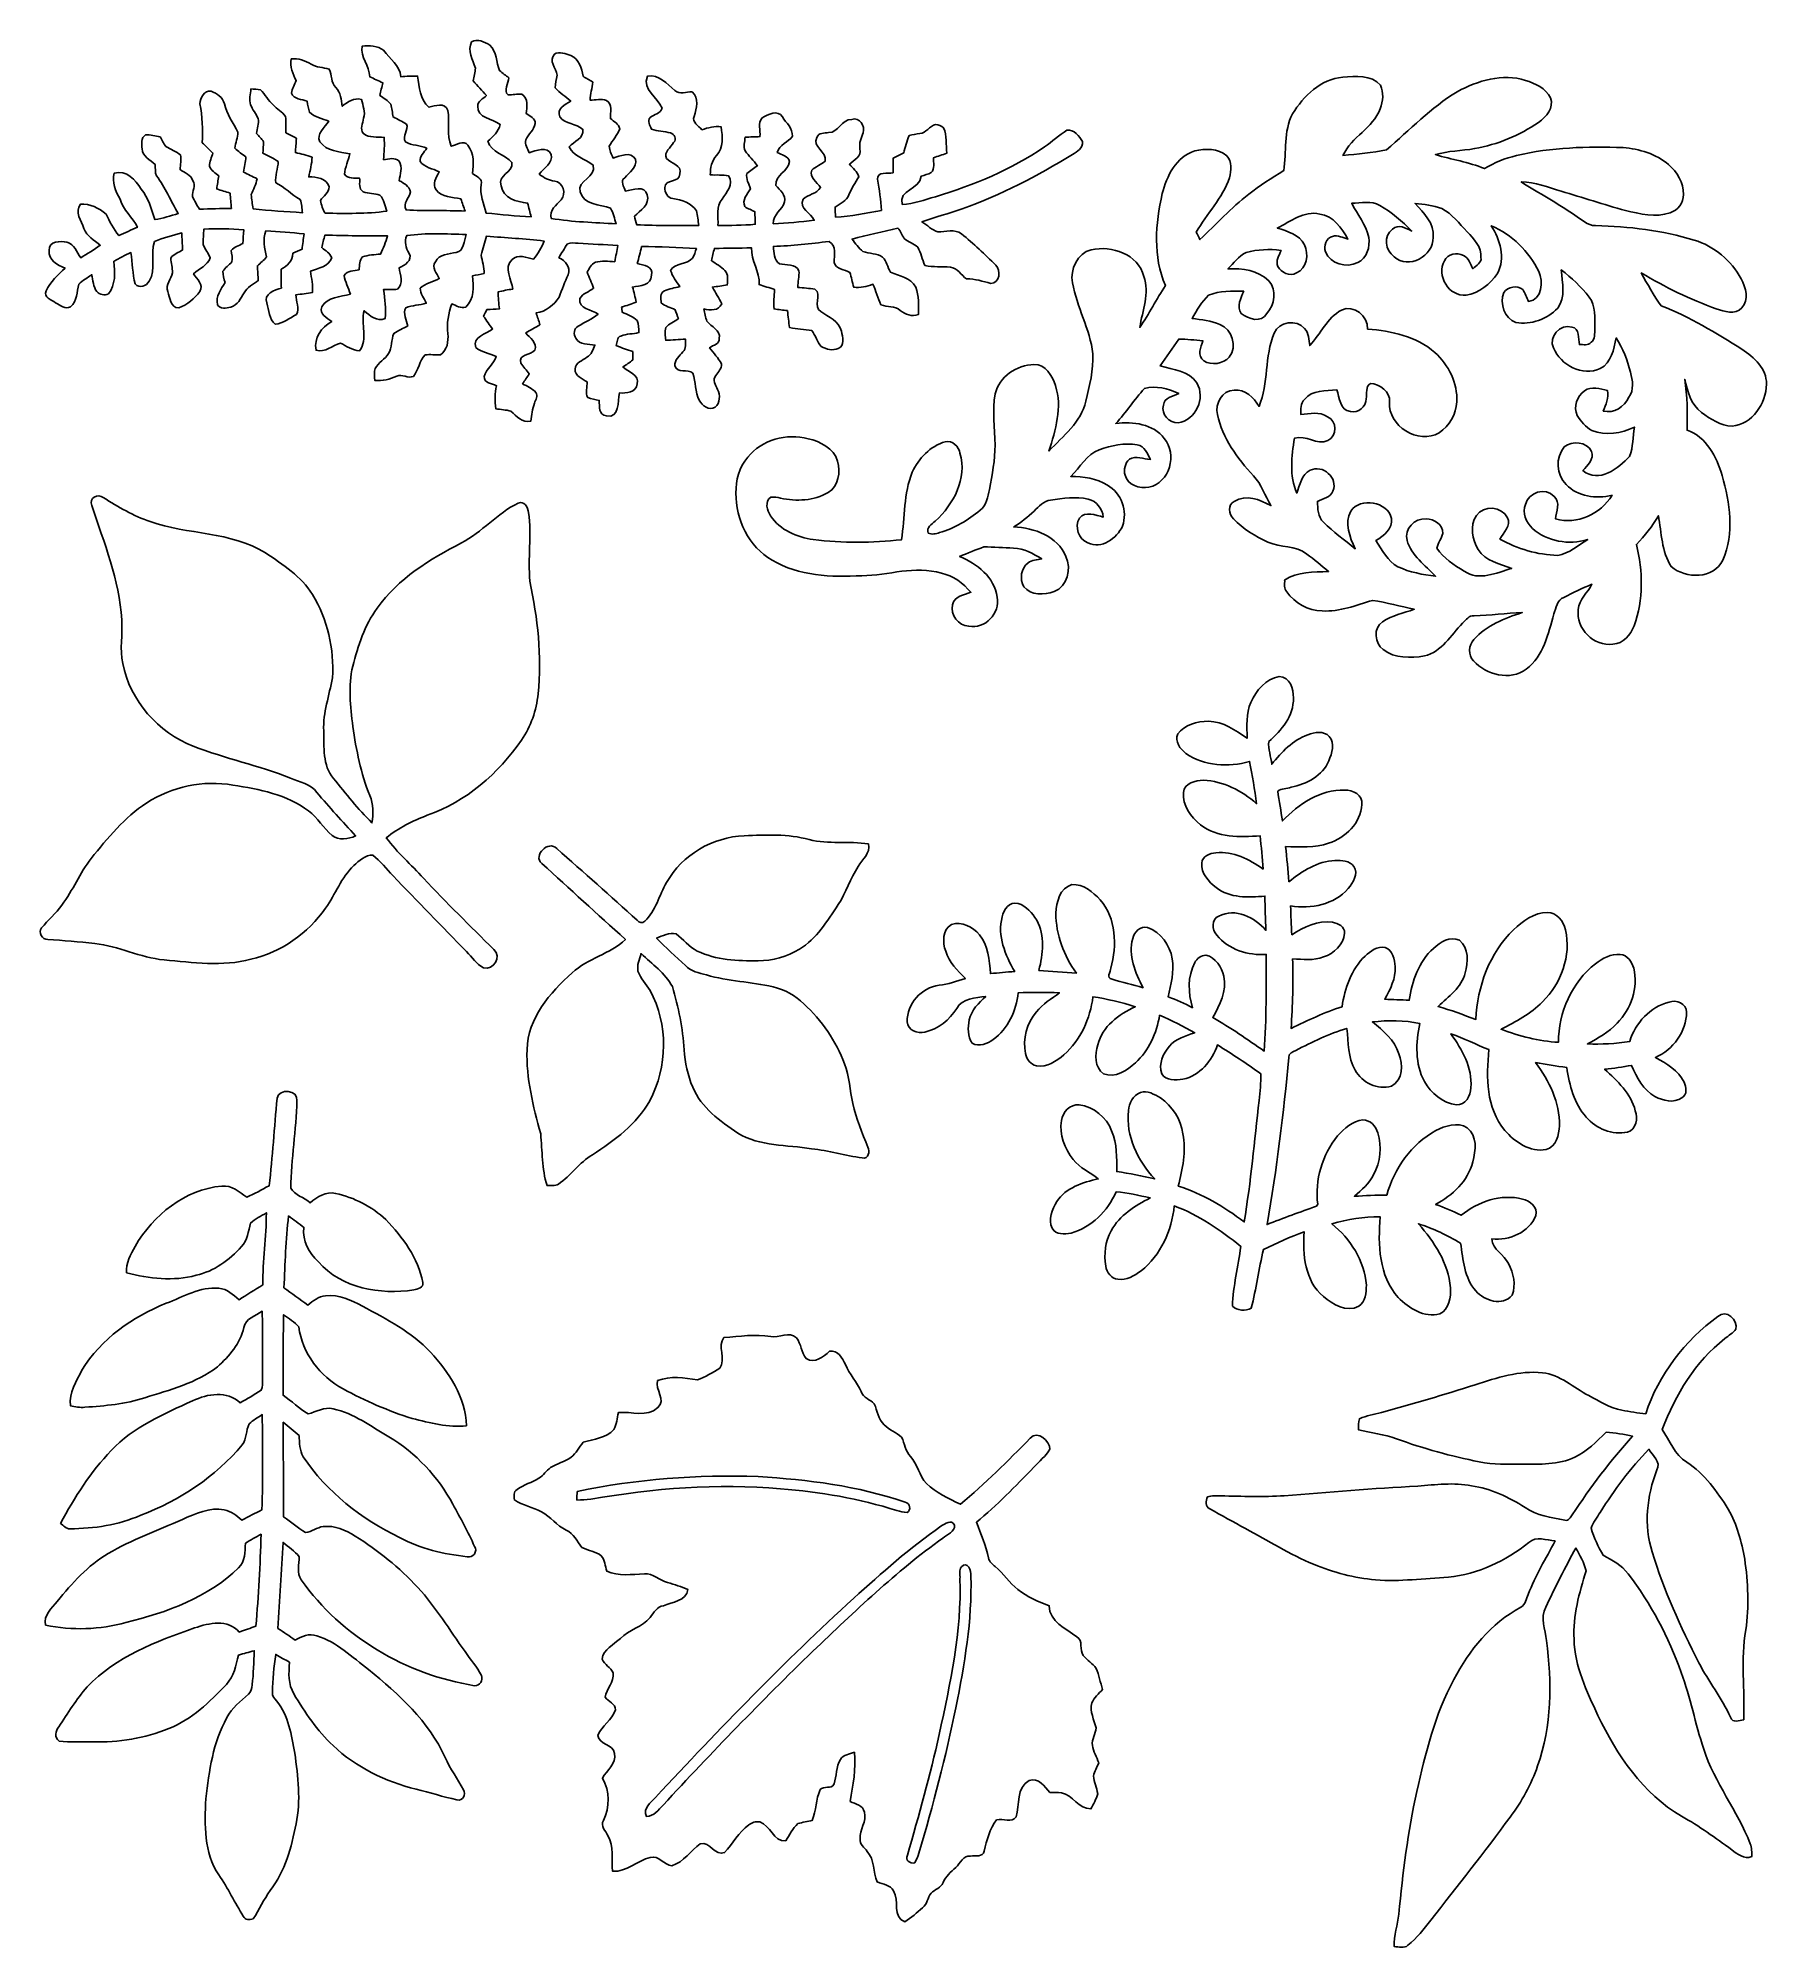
# Model space of a CAD drawing. Header units: centimetres. Extents: x -12 to 12.1, y -13.3 to 13.3.
import ezdxf

# ---------------------------------------------------------------- set-up
doc = ezdxf.new("R2010")
doc.units = ezdxf.units.CM
doc.header["$MEASUREMENT"] = 0
doc.layers.add('Camada 1', color=7, linetype='Continuous')

msp = doc.modelspace()

# ---------------------------------------------------------------- linework, layer by layer
at = {"layer": 'Camada 1', "color": 156}
for points, knots in [([(-5.9711, 13.27467), (-5.88856, 13.32582), (-5.78838, 13.27396), (-5.71429, 13.22987), (-5.71429, 13.22987), (-5.6201, 13.13602), (-5.62504, 12.99139), (-5.58024, 12.87356), (-5.58024, 12.87356), (-5.53826, 12.83757), (-5.49275, 12.80618), (-5.449, 12.77267), (-5.449, 12.77267), (-5.45641, 12.69682), (-5.53049, 12.59769), (-5.46135, 12.53455), (-5.46135, 12.53455), (-5.39784, 12.53525), (-5.33471, 12.55077), (-5.27085, 12.54372), (-5.27085, 12.54372), (-5.17489, 12.48903), (-5.19959, 12.36591), (-5.20664, 12.27525), (-5.20664, 12.27525), (-5.16183, 12.23433), (-5.07047, 12.21104), (-5.08565, 12.13449), (-5.08565, 12.13449), (-5.1001, 12.04665), (-5.17596, 11.98774), (-5.21404, 11.91083), (-5.21404, 11.91083), (-5.23063, 11.84592), (-5.19148, 11.7863), (-5.16607, 11.72986), (-5.16607, 11.72986), (-5.07188, 11.75879), (-4.91559, 11.82793), (-4.8588, 11.70622), (-4.8588, 11.70622), (-4.82952, 11.58486), (-4.96252, 11.51607), (-5.02567, 11.43247), (-5.02567, 11.43247), (-4.96464, 11.3792), (-4.89196, 11.34463), (-4.81153, 11.33333), (-4.81153, 11.33333), (-4.69511, 11.31817), (-4.64538, 11.16047), (-4.72086, 11.07474), (-4.72086, 11.07474), (-4.78683, 10.99608), (-4.8895, 10.93187), (-4.8588, 10.81334), (-4.8588, 10.81334), (-4.56035, 10.76325), (-4.25626, 10.75619), (-3.95427, 10.7382), (-3.95427, 10.7382), (-3.97862, 10.81087), (-3.99274, 10.88848), (-4.03119, 10.95516), (-4.03119, 10.95516), (-4.17865, 11.00878), (-4.40407, 11.00419), (-4.45805, 11.18305), (-4.45805, 11.18305), (-4.5032, 11.35097), (-4.22275, 11.38237), (-4.27672, 11.557), (-4.27672, 11.557), (-4.3836, 11.64942), (-4.54942, 11.67095), (-4.61044, 11.8124), (-4.61044, 11.8124), (-4.54342, 11.88507), (-4.39914, 11.93411), (-4.41854, 12.05335), (-4.41854, 12.05335), (-4.50744, 12.14402), (-4.66548, 12.12108), (-4.73991, 12.22798), (-4.73991, 12.22798), (-4.79036, 12.34404), (-4.66619, 12.39872), (-4.58681, 12.44881), (-4.58681, 12.44881), (-4.65983, 12.51055), (-4.74098, 12.56312), (-4.80484, 12.63473), (-4.80484, 12.63473), (-4.80518, 12.694), (-4.78472, 12.75044), (-4.7766, 12.80865), (-4.7766, 12.80865), (-4.78825, 12.90778), (-4.90185, 13.00903), (-4.81576, 13.10357), (-4.81576, 13.10357), (-4.74556, 13.14273), (-4.65632, 13.11168), (-4.5854, 13.08558), (-4.5854, 13.08558), (-4.47111, 13.03725), (-4.43406, 12.90637), (-4.41501, 12.79454), (-4.41501, 12.79454), (-4.3702, 12.76843), (-4.3254, 12.74197), (-4.28096, 12.71516), (-4.28096, 12.71516), (-4.29224, 12.63085), (-4.30883, 12.54724), (-4.3187, 12.46258), (-4.3187, 12.46258), (-4.24249, 12.4594), (-4.16065, 12.48692), (-4.08763, 12.4594), (-4.08763, 12.4594), (-4.0012, 12.40401), (-4.03613, 12.29112), (-4.03436, 12.20611), (-4.03436, 12.20611), (-3.98604, 12.16448), (-3.91759, 12.13272), (-3.90455, 12.06358), (-3.90455, 12.06358), (-3.93452, 11.97222), (-4.00543, 11.90307), (-4.04953, 11.81911), (-4.04953, 11.81911), (-4.04741, 11.76055), (-4.01884, 11.70869), (-3.99767, 11.65542), (-3.99767, 11.65542), (-3.89995, 11.68258), (-3.75284, 11.75526), (-3.68511, 11.63884), (-3.68511, 11.63884), (-3.6576, 11.52489), (-3.77084, 11.45575), (-3.83433, 11.38061), (-3.83433, 11.38061), (-3.9056, 11.33369), (-3.84281, 11.25325), (-3.82551, 11.19434), (-3.82551, 11.19434), (-3.72709, 11.20316), (-3.55141, 11.28888), (-3.52, 11.14143), (-3.52, 11.14143), (-3.48051, 11.00772), (-3.61772, 10.92376), (-3.69887, 10.84403), (-3.69887, 10.84403), (-3.69111, 10.8144), (-3.67558, 10.75513), (-3.66783, 10.7255), (-3.66783, 10.7255), (-3.37996, 10.71068), (-3.09174, 10.71315), (-2.80353, 10.71668), (-2.80353, 10.71668), (-2.81164, 10.78441), (-2.81481, 10.85355), (-2.83457, 10.91917), (-2.83457, 10.91917), (-2.90512, 11.03171), (-3.04129, 11.06981), (-3.16476, 11.09168), (-3.16476, 11.09168), (-3.23673, 11.09909), (-3.28329, 11.17706), (-3.27342, 11.24514), (-3.27342, 11.24514), (-3.27413, 11.36826), (-3.06704, 11.30229), (-3.06775, 11.43564), (-3.06775, 11.43564), (-3.02472, 11.56299), (-3.19687, 11.57287), (-3.25154, 11.64942), (-3.25154, 11.64942), (-3.2953, 11.73973), (-3.1891, 11.80076), (-3.15312, 11.87309), (-3.15312, 11.87309), (-3.10161, 11.91648), (-3.13972, 11.99197), (-3.19722, 12.00608), (-3.19722, 12.00608), (-3.28436, 12.02901), (-3.3775, 12.02513), (-3.46145, 12.06005), (-3.46145, 12.06005), (-3.48438, 12.10945), (-3.52319, 12.16942), (-3.48156, 12.21986), (-3.48156, 12.21986), (-3.42793, 12.26537), (-3.33409, 12.27137), (-3.3147, 12.34863), (-3.3147, 12.34863), (-3.37361, 12.50561), (-3.59692, 12.60439), (-3.51683, 12.79736), (-3.51683, 12.79736), (-3.3528, 12.82629), (-3.25084, 12.68448), (-3.13513, 12.59733), (-3.13513, 12.59733), (-3.06811, 12.53807), (-2.97532, 12.57723), (-2.8963, 12.57969), (-2.8963, 12.57969), (-2.79188, 12.4855), (-2.83138, 12.35251), (-2.86843, 12.23644), (-2.86843, 12.23644), (-2.89984, 12.15178), (-2.80353, 12.10521), (-2.75943, 12.04877), (-2.75943, 12.04877), (-2.67299, 12.08016), (-2.58234, 12.10168), (-2.4899, 12.08969), (-2.4899, 12.08969), (-2.4712, 11.95458), (-2.45533, 11.79971), (-2.55517, 11.69034), (-2.55517, 11.69034), (-2.62395, 11.61626), (-2.64159, 11.51819), (-2.64125, 11.42047), (-2.64125, 11.42047), (-2.55658, 11.41518), (-2.47015, 11.42611), (-2.38653, 11.40566), (-2.38653, 11.40566), (-2.31069, 11.29347), (-2.4137, 11.17529), (-2.4758, 11.08321), (-2.4758, 11.08321), (-2.5647, 10.98126), (-2.52589, 10.83768), (-2.53576, 10.71491), (-2.53576, 10.71491), (-2.3622, 10.71633), (-2.18827, 10.71491), (-2.01541, 10.73114), (-2.01541, 10.73114), (-2.01719, 10.79041), (-2.0186, 10.84968), (-2.01999, 10.90894), (-2.01999, 10.90894), (-2.06762, 10.93045), (-2.11701, 10.94951), (-2.16041, 10.97844), (-2.16041, 10.97844), (-2.20203, 11.07298), (-2.12901, 11.15165), (-2.08138, 11.22574), (-2.08138, 11.22574), (-2.10114, 11.29452), (-2.14982, 11.36332), (-2.13006, 11.43776), (-2.13006, 11.43776), (-2.08667, 11.48009), (-2.03412, 11.5122), (-1.98542, 11.54852), (-1.98542, 11.54852), (-2.03729, 11.6219), (-2.10431, 11.68258), (-2.15723, 11.7549), (-2.15723, 11.7549), (-2.18193, 11.81593), (-2.16217, 11.88191), (-2.15547, 11.94435), (-2.15547, 11.94435), (-2.08704, 11.94893), (-2.0186, 11.9514), (-1.9498, 11.95387), (-1.9498, 11.95387), (-1.93745, 12.03995), (-1.98366, 12.14578), (-1.91769, 12.21598), (-1.91769, 12.21598), (-1.8362, 12.26114), (-1.7018, 12.33699), (-1.63688, 12.22798), (-1.63688, 12.22798), (-1.58433, 12.14331), (-1.48872, 12.06816), (-1.49577, 11.96057), (-1.49577, 11.96057), (-1.55292, 11.87167), (-1.67852, 11.84521), (-1.7078, 11.73444), (-1.7078, 11.73444), (-1.65099, 11.69528), (-1.55046, 11.68823), (-1.53882, 11.60603), (-1.53882, 11.60603), (-1.55504, 11.46775), (-1.73567, 11.42153), (-1.72614, 11.2723), (-1.72614, 11.2723), (-1.67286, 11.20598), (-1.5808, 11.14212), (-1.60619, 11.04441), (-1.60619, 11.04441), (-1.64076, 10.93257), (-1.76847, 10.86838), (-1.76459, 10.73996), (-1.76459, 10.73996), (-1.57302, 10.74173), (-1.38289, 10.76677), (-1.19308, 10.7883), (-1.19308, 10.7883), (-1.23437, 10.89307), (-1.41676, 10.95127), (-1.34549, 11.07969), (-1.34549, 11.07969), (-1.27458, 11.14954), (-1.15958, 11.15518), (-1.10418, 11.24479), (-1.10418, 11.24479), (-1.15464, 11.31887), (-1.26047, 11.38237), (-1.2266, 11.48574), (-1.2266, 11.48574), (-1.17086, 11.53583), (-1.09889, 11.56299), (-1.0414, 11.61097), (-1.0414, 11.61097), (-1.00295, 11.73973), (-1.23542, 11.81381), (-1.15429, 11.94258), (-1.15429, 11.94258), (-1.13242, 12.01349), (-1.04846, 11.99832), (-0.9913, 12.00996), (-0.9913, 12.00996), (-0.85407, 12.00925), (-0.81104, 12.19693), (-0.66781, 12.19446), (-0.66781, 12.19446), (-0.56161, 12.22974), (-0.4773, 12.1031), (-0.51047, 12.0089), (-0.51047, 12.0089), (-0.53657, 11.93553), (-0.57009, 11.8625), (-0.55421, 11.78277), (-0.55421, 11.78277), (-0.52599, 11.67835), (-0.64099, 11.62966), (-0.70061, 11.56757), (-0.70061, 11.56757), (-0.65722, 11.51149), (-0.59019, 11.46704), (-0.57255, 11.39472), (-0.57255, 11.39472), (-0.61806, 11.3104), (-0.67592, 11.23279), (-0.70767, 11.14178), (-0.70767, 11.14178), (-0.73837, 11.055), (-0.83361, 11.02289), (-0.90134, 10.97174), (-0.90134, 10.97174), (-0.89992, 10.92481), (-0.89782, 10.8779), (-0.8957, 10.83098), (-0.8957, 10.83098), (-0.67944, 10.8398), (-0.46813, 10.88707), (-0.25576, 10.92517), (-0.25576, 10.92517), (-0.26246, 11.07087), (-0.28575, 11.2148), (-0.30902, 11.35873), (-0.30902, 11.35873), (-0.31537, 11.47303), (-0.16333, 11.43493), (-0.09207, 11.45011), (-0.09207, 11.45011), (-0.09207, 11.51784), (-0.09172, 11.58592), (-0.09031, 11.65365), (-0.09031, 11.65365), (-0.04163, 11.67694), (0.00669, 11.70092), (0.05503, 11.72562), (0.05503, 11.72562), (0.07937, 11.80641), (0.0956, 11.89037), (0.13088, 11.96798), (0.13088, 11.96798), (0.17885, 11.98174), (0.22895, 11.98738), (0.27869, 11.99727), (0.27869, 11.99727), (0.37041, 12.0015), (0.4131, 12.10521), (0.49917, 12.12426), (0.49917, 12.12426), (0.54081, 12.12391), (0.57855, 12.10204), (0.61136, 12.07805), (0.61136, 12.07805), (0.65933, 11.96622), (0.6424, 11.84098), (0.6551, 11.7228), (0.6551, 11.7228), (0.59443, 11.70022), (0.53304, 11.67977), (0.4713, 11.66001), (0.4713, 11.66001), (0.46672, 11.59051), (0.49635, 11.5069), (0.43744, 11.45292), (0.43744, 11.45292), (0.39475, 11.42787), (0.34607, 11.418), (0.29986, 11.40283), (0.29986, 11.40283), (0.28716, 11.21163), (-0.02821, 11.2215), (0.03422, 11.00807), (0.03422, 11.00807), (0.19402, 11.01725), (0.34536, 11.07122), (0.49742, 11.11532), (0.49742, 11.11532), (1.03187, 11.27689), (1.55575, 11.49314), (2.01789, 11.81064), (2.01789, 11.81064), (2.12689, 11.88261), (2.22037, 11.97574), (2.3315, 12.04488), (2.3315, 12.04488), (2.4317, 12.0583), (2.50296, 11.95987), (2.54811, 11.88366), (2.54811, 11.88366), (2.56151, 11.79195), (2.4712, 11.74573), (2.407, 11.70375), (2.407, 11.70375), (1.91947, 11.40636), (1.41076, 11.13825), (0.871, 10.94775), (0.871, 10.94775), (0.68579, 10.88107), (0.49423, 10.8338), (0.30938, 10.76571), (0.30938, 10.76571), (0.38381, 10.71986), (0.44803, 10.65318), (0.53199, 10.62566), (0.53199, 10.62566), (0.64169, 10.62601), (0.76446, 10.67046), (0.86218, 10.59885), (0.86218, 10.59885), (1.0287, 10.46056), (1.18674, 10.31169), (1.3409, 10.15964), (1.3409, 10.15964), (1.41639, 10.08661), (1.39171, 9.91129), (1.27212, 9.9067), (1.27212, 9.9067), (1.16063, 9.9381), (1.04985, 9.97091), (0.9331, 9.9702), (0.9331, 9.9702), (0.85372, 10.02065), (0.8068, 10.12224), (0.70555, 10.13495), (0.70555, 10.13495), (0.58807, 10.1487), (0.46708, 10.12719), (0.35172, 10.15929), (0.35172, 10.15929), (0.3108, 10.24078), (0.29527, 10.33251), (0.25223, 10.41258), (0.25223, 10.41258), (0.19437, 10.46127), (0.12064, 10.48561), (0.06244, 10.53358), (0.06244, 10.53358), (0.03069, 10.58086), (0.01128, 10.63589), (-0.02575, 10.67893), (-0.02575, 10.67893), (-0.23741, 10.62143), (-0.45507, 10.58967), (-0.66428, 10.52442), (-0.66428, 10.52442), (-0.61665, 10.46444), (-0.57221, 10.40024), (-0.51257, 10.35084), (-0.51257, 10.35084), (-0.42333, 10.3191), (-0.31962, 10.33073), (-0.23883, 10.27465), (-0.23883, 10.27465), (-0.17992, 10.21855), (-0.1711, 10.13177), (-0.13017, 10.06404), (-0.13017, 10.06404), (-0.00635, 10.00724), (0.15487, 9.99066), (0.22401, 9.85485), (0.22401, 9.85485), (0.26353, 9.73242), (0.26846, 9.60119), (0.26, 9.47384), (0.26, 9.47384), (0.16791, 9.44138), (0.07972, 9.47137), (0.00776, 9.53205), (0.00776, 9.53205), (-0.06738, 9.60013), (-0.17604, 9.56803), (-0.26141, 9.61001), (-0.26141, 9.61001), (-0.30621, 9.70209), (-0.33126, 9.80227), (-0.37429, 9.89541), (-0.37429, 9.89541), (-0.46036, 9.86542), (-0.54963, 9.84179), (-0.64135, 9.85448), (-0.64135, 9.85448), (-0.65899, 9.92328), (-0.67663, 9.99207), (-0.69497, 10.06086), (-0.69497, 10.06086), (-0.7687, 10.10284), (-0.8911, 10.10461), (-0.91651, 10.19951), (-0.91651, 10.19951), (-0.91193, 10.30323), (-0.87665, 10.42882), (-0.98636, 10.49266), (-0.98636, 10.49266), (-1.24388, 10.46056), (-1.50213, 10.43092), (-1.76176, 10.42281), (-1.76176, 10.42281), (-1.75153, 10.3385), (-1.76001, 10.23302), (-1.67569, 10.18258), (-1.67569, 10.18258), (-1.58608, 10.1533), (-1.45204, 10.18716), (-1.40545, 10.08345), (-1.40545, 10.08345), (-1.40017, 10.00583), (-1.41993, 9.92928), (-1.42168, 9.85167), (-1.42168, 9.85167), (-1.34231, 9.8432), (-1.26188, 9.84073), (-1.18321, 9.82591), (-1.18321, 9.82591), (-1.07456, 9.75183), (-1.21778, 9.58074), (-1.10208, 9.51723), (-1.10208, 9.51723), (-0.99447, 9.44033), (-0.84561, 9.38318), (-0.8135, 9.23959), (-0.8135, 9.23959), (-0.79833, 9.16305), (-0.76129, 9.03534), (-0.85865, 9.00147), (-0.85865, 9.00147), (-0.93451, 8.96267), (-1.02446, 8.99125), (-1.09536, 9.02723), (-1.09536, 9.02723), (-1.15288, 9.09214), (-1.17298, 9.18104), (-1.2266, 9.24912), (-1.2266, 9.24912), (-1.32891, 9.26853), (-1.4344, 9.26711), (-1.53563, 9.29181), (-1.53563, 9.29181), (-1.54763, 9.37012), (-1.55716, 9.44879), (-1.56598, 9.52782), (-1.56598, 9.52782), (-1.62806, 9.53558), (-1.6905, 9.54299), (-1.75224, 9.5511), (-1.75224, 9.5511), (-1.75823, 9.64141), (-1.7519, 9.73137), (-1.74412, 9.82132), (-1.74412, 9.82132), (-1.81609, 9.84603), (-1.88877, 9.8679), (-1.96074, 9.89188), (-1.96074, 9.89188), (-1.94663, 10.07392), (-2.07751, 10.22173), (-2.06621, 10.4027), (-2.06621, 10.4027), (-2.23908, 10.39953), (-2.41194, 10.39777), (-2.5848, 10.39565), (-2.5848, 10.39565), (-2.59785, 10.3385), (-2.6116, 10.2817), (-2.62607, 10.2249), (-2.62607, 10.2249), (-2.56258, 10.18011), (-2.49307, 10.142), (-2.43699, 10.08732), (-2.43699, 10.08732), (-2.38266, 10.03405), (-2.40312, 9.95362), (-2.40417, 9.88624), (-2.40417, 9.88624), (-2.47368, 9.8739), (-2.54316, 9.86472), (-2.61267, 9.85626), (-2.61267, 9.85626), (-2.56786, 9.77935), (-2.5227, 9.70209), (-2.48108, 9.62307), (-2.48108, 9.62307), (-2.53047, 9.51723), (-2.63735, 9.53664), (-2.73368, 9.55075), (-2.73368, 9.55075), (-2.72026, 9.49359), (-2.7111, 9.43504), (-2.68887, 9.38001), (-2.68887, 9.38001), (-2.62819, 9.3031), (-2.49519, 9.25971), (-2.51566, 9.14118), (-2.51566, 9.14118), (-2.50542, 9.06215), (-2.60385, 9.0498), (-2.65112, 9.00994), (-2.65112, 9.00994), (-2.59608, 8.93445), (-2.52623, 8.86812), (-2.48462, 8.7831), (-2.48462, 8.7831), (-2.47721, 8.71995), (-2.53612, 8.67409), (-2.56258, 8.62188), (-2.56258, 8.62188), (-2.62536, 8.56509), (-2.56222, 8.491), (-2.54246, 8.42891), (-2.54246, 8.42891), (-2.50013, 8.3513), (-2.50401, 8.24335), (-2.5721, 8.18126), (-2.5721, 8.18126), (-2.6603, 8.12799), (-2.75166, 8.20666), (-2.79858, 8.27758), (-2.79858, 8.27758), (-2.8515, 8.39681), (-2.84302, 8.53157), (-2.88361, 8.65434), (-2.88361, 8.65434), (-2.95485, 8.72278), (-3.10127, 8.64446), (-3.13477, 8.75841), (-3.13477, 8.75841), (-3.14642, 8.84272), (-3.06846, 8.89387), (-3.02331, 8.95279), (-3.02331, 8.95279), (-2.97144, 8.999), (-2.99366, 9.07202), (-2.98732, 9.13236), (-2.98732, 9.13236), (-3.07939, 9.12706), (-3.17112, 9.11647), (-3.26319, 9.11577), (-3.26319, 9.11577), (-3.26565, 9.17363), (-3.27978, 9.23395), (-3.26178, 9.29075), (-3.26178, 9.29075), (-3.21522, 9.3472), (-3.14607, 9.37683), (-3.08609, 9.41598), (-3.08609, 9.41598), (-3.10127, 9.45761), (-3.11643, 9.49924), (-3.13124, 9.54087), (-3.13124, 9.54087), (-3.19651, 9.57157), (-3.2706, 9.58744), (-3.32493, 9.63647), (-3.32493, 9.63647), (-3.3355, 9.69539), (-3.34398, 9.77159), (-3.28083, 9.8051), (-3.28083, 9.8051), (-3.21274, 9.83403), (-3.13831, 9.84462), (-3.0667, 9.86296), (-3.0667, 9.86296), (-3.11255, 9.93598), (-3.17146, 10.00372), (-3.1951, 10.08838), (-3.1951, 10.08838), (-3.13336, 10.20268), (-2.96579, 10.16353), (-2.88854, 10.26089), (-2.88854, 10.26089), (-2.86597, 10.30323), (-2.8515, 10.34908), (-2.8342, 10.39354), (-2.8342, 10.39354), (-3.08963, 10.40623), (-3.34468, 10.42105), (-3.60045, 10.42175), (-3.60045, 10.42175), (-3.61809, 10.34167), (-3.63819, 10.2623), (-3.65972, 10.18363), (-3.65972, 10.18363), (-3.57116, 10.15964), (-3.43041, 10.15012), (-3.46287, 10.02171), (-3.46287, 10.02171), (-3.45863, 9.87495), (-3.62338, 9.87777), (-3.72674, 9.8559), (-3.72674, 9.8559), (-3.70592, 9.78675), (-3.68687, 9.71726), (-3.67665, 9.64564), (-3.67665, 9.64564), (-3.74261, 9.61848), (-3.81034, 9.59731), (-3.87809, 9.57756), (-3.87809, 9.57756), (-3.87597, 9.55957), (-3.87173, 9.52394), (-3.86927, 9.50595), (-3.86927, 9.50595), (-3.79835, 9.47067), (-3.71581, 9.44915), (-3.66041, 9.38883), (-3.66041, 9.38883), (-3.63536, 9.33696), (-3.64243, 9.27734), (-3.63748, 9.2216), (-3.63748, 9.2216), (-3.72039, 9.20326), (-3.80787, 9.20467), (-3.88725, 9.17398), (-3.88725, 9.17398), (-3.94582, 9.15634), (-3.93664, 9.0879), (-3.95181, 9.04098), (-3.95181, 9.04098), (-3.87702, 9.00888), (-3.79976, 8.98136), (-3.72215, 8.95597), (-3.72215, 8.95597), (-3.72075, 8.91786), (-3.71863, 8.87976), (-3.72215, 8.84166), (-3.72215, 8.84166), (-3.76414, 8.80356), (-3.81316, 8.77464), (-3.85938, 8.74254), (-3.85938, 8.74254), (-3.78424, 8.67233), (-3.62973, 8.63494), (-3.65901, 8.50511), (-3.65901, 8.50511), (-3.67875, 8.38341), (-3.81141, 8.37494), (-3.90983, 8.38094), (-3.90983, 8.38094), (-3.931, 8.26417), (-3.90489, 8.02251), (-4.08939, 8.06026), (-4.08939, 8.06026), (-4.20299, 8.07437), (-4.18535, 8.19255), (-4.19028, 8.27722), (-4.19028, 8.27722), (-4.2439, 8.28921), (-4.29823, 8.29839), (-4.35044, 8.31603), (-4.35044, 8.31603), (-4.38714, 8.38234), (-4.35751, 8.46242), (-4.35892, 8.53404), (-4.35892, 8.53404), (-4.42701, 8.5799), (-4.53036, 8.61412), (-4.5272, 8.71361), (-4.5272, 8.71361), (-4.52437, 8.80568), (-4.42136, 8.82967), (-4.36138, 8.8773), (-4.36138, 8.8773), (-4.29612, 8.91117), (-4.27777, 8.9863), (-4.24956, 9.04769), (-4.24956, 9.04769), (-4.34021, 9.0618), (-4.46193, 9.0491), (-4.51484, 9.14188), (-4.51484, 9.14188), (-4.55224, 9.19373), (-4.54447, 9.28299), (-4.48203, 9.31192), (-4.48203, 9.31192), (-4.39032, 9.3673), (-4.28871, 9.40787), (-4.20687, 9.47878), (-4.20687, 9.47878), (-4.29365, 9.54546), (-4.48734, 9.54933), (-4.45947, 9.69644), (-4.45947, 9.69644), (-4.42277, 9.76806), (-4.33034, 9.79028), (-4.26966, 9.83932), (-4.26966, 9.83932), (-4.29612, 9.91517), (-4.32822, 9.98889), (-4.35926, 10.06298), (-4.35926, 10.06298), (-4.32681, 10.11307), (-4.30318, 10.17834), (-4.24285, 10.20162), (-4.24285, 10.20162), (-4.15536, 10.22879), (-4.06259, 10.21362), (-3.97298, 10.21044), (-3.97298, 10.21044), (-3.95887, 10.28559), (-3.94404, 10.36072), (-3.92994, 10.43587), (-3.92994, 10.43587), (-4.11444, 10.44786), (-4.29894, 10.4542), (-4.48274, 10.46726), (-4.48274, 10.46726), (-4.53214, 10.46514), (-4.58716, 10.48278), (-4.63232, 10.45703), (-4.63232, 10.45703), (-4.67783, 10.39636), (-4.71382, 10.32968), (-4.75333, 10.26583), (-4.75333, 10.26583), (-4.66372, 10.22561), (-4.58364, 10.13213), (-4.6228, 10.02911), (-4.6228, 10.02911), (-4.67254, 9.92822), (-4.70887, 9.82238), (-4.74768, 9.71726), (-4.74768, 9.71726), (-4.82494, 9.60895), (-4.93253, 9.50948), (-5.07118, 9.49571), (-5.07118, 9.49571), (-5.05178, 9.44138), (-5.03307, 9.38671), (-5.01614, 9.33132), (-5.01614, 9.33132), (-5.08212, 9.29251), (-5.1495, 9.25688), (-5.21545, 9.21843), (-5.21545, 9.21843), (-5.16149, 9.14717), (-5.04613, 9.08155), (-5.08881, 8.97643), (-5.08881, 8.97643), (-5.14278, 8.90164), (-5.32377, 8.92527), (-5.28355, 8.79686), (-5.28355, 8.79686), (-5.24932, 8.74254), (-5.20452, 8.69632), (-5.16502, 8.64588), (-5.16502, 8.64588), (-5.1964, 8.60036), (-5.22781, 8.55521), (-5.25885, 8.50935), (-5.25885, 8.50935), (-5.19535, 8.4716), (-5.12409, 8.44303), (-5.07188, 8.3887), (-5.07188, 8.3887), (-5.03802, 8.33931), (-5.08, 8.28462), (-5.09305, 8.23595), (-5.09305, 8.23595), (-5.12655, 8.15728), (-5.12867, 8.0712), (-5.14244, 7.98794), (-5.14244, 7.98794), (-5.26308, 7.96183), (-5.34105, 8.05427), (-5.42042, 8.12729), (-5.42042, 8.12729), (-5.49027, 8.14492), (-5.5626, 8.14775), (-5.63279, 8.16045), (-5.63279, 8.16045), (-5.64797, 8.26735), (-5.64549, 8.37529), (-5.62256, 8.48077), (-5.62256, 8.48077), (-5.68678, 8.51217), (-5.79683, 8.51746), (-5.79683, 8.6106), (-5.79683, 8.6106), (-5.76474, 8.71677), (-5.66208, 8.78204), (-5.6268, 8.88787), (-5.6268, 8.88787), (-5.71675, 8.93762), (-5.83706, 8.94362), (-5.91043, 9.01559), (-5.91043, 9.01559), (-5.9637, 9.1641), (-5.76579, 9.20255), (-5.67689, 9.27064), (-5.67689, 9.27064), (-5.71994, 9.3292), (-5.76226, 9.38812), (-5.80284, 9.44809), (-5.80284, 9.44809), (-5.7912, 9.47173), (-5.76826, 9.519), (-5.75663, 9.54228), (-5.75663, 9.54228), (-5.69841, 9.54651), (-5.63986, 9.54969), (-5.58095, 9.55075), (-5.58095, 9.55075), (-5.59082, 9.62977), (-5.59929, 9.70915), (-5.60034, 9.78923), (-5.60034, 9.78923), (-5.53261, 9.8051), (-5.46417, 9.81816), (-5.39537, 9.82873), (-5.39537, 9.82873), (-5.41019, 9.96279), (-5.52908, 10.12401), (-5.40597, 10.23937), (-5.40597, 10.23937), (-5.32377, 10.32544), (-5.20312, 10.26477), (-5.10645, 10.24643), (-5.10645, 10.24643), (-5.04331, 10.32087), (-4.99392, 10.40588), (-4.95864, 10.49725), (-4.95864, 10.49725), (-5.22464, 10.53253), (-5.4938, 10.53994), (-5.76085, 10.56816), (-5.76085, 10.56816), (-5.7859, 10.47962), (-5.81589, 10.39247), (-5.83564, 10.30252), (-5.83564, 10.30252), (-5.82541, 10.21679), (-5.78838, 10.13495), (-5.79542, 10.0464), (-5.79542, 10.0464), (-5.84975, 10.03476), (-5.90444, 10.02312), (-5.95877, 10.01183), (-5.95877, 10.01183), (-5.93583, 9.86472), (-5.93124, 9.68622), (-6.05155, 9.57826), (-6.05155, 9.57826), (-6.11928, 9.55286), (-6.18277, 9.60154), (-6.24487, 9.6213), (-6.24487, 9.6213), (-6.2925, 9.48831), (-6.31895, 9.34825), (-6.30166, 9.20679), (-6.30166, 9.20679), (-6.2886, 9.10201), (-6.30977, 8.97361), (-6.40503, 8.91363), (-6.40503, 8.91363), (-6.47593, 8.9041), (-6.54755, 8.92174), (-6.61811, 8.91117), (-6.61811, 8.91117), (-6.69995, 8.8272), (-6.70806, 8.6995), (-6.78215, 8.61094), (-6.78215, 8.61094), (-6.85623, 8.57778), (-6.93914, 8.64588), (-7.01428, 8.61412), (-7.01428, 8.61412), (-7.11129, 8.57355), (-7.21289, 8.53969), (-7.31943, 8.55556), (-7.31943, 8.55556), (-7.32084, 8.61094), (-7.33565, 8.66986), (-7.31343, 8.72278), (-7.31343, 8.72278), (-7.26475, 8.80251), (-7.17973, 8.85119), (-7.12786, 8.92844), (-7.12786, 8.92844), (-7.07565, 9.01382), (-7.09295, 9.12106), (-7.05484, 9.21032), (-7.05484, 9.21032), (-6.99347, 9.25159), (-6.92467, 9.28017), (-6.85906, 9.31403), (-6.85906, 9.31403), (-6.8728, 9.39694), (-6.93067, 9.48619), (-6.88728, 9.56874), (-6.88728, 9.56874), (-6.7945, 9.59943), (-6.69607, 9.60613), (-6.60152, 9.63048), (-6.60152, 9.63048), (-6.63327, 9.69856), (-6.68619, 9.76136), (-6.68689, 9.84002), (-6.68689, 9.84002), (-6.61317, 9.90952), (-6.51016, 9.93069), (-6.42126, 9.97373), (-6.42126, 9.97373), (-6.44983, 10.04817), (-6.5345, 10.12966), (-6.47312, 10.20938), (-6.47312, 10.20938), (-6.4209, 10.32157), (-6.28685, 10.31487), (-6.18455, 10.33992), (-6.18455, 10.33992), (-6.06989, 10.35332), (-6.08117, 10.50431), (-6.04485, 10.58757), (-6.04485, 10.58757), (-6.32107, 10.59956), (-6.60011, 10.61261), (-6.87492, 10.57451), (-6.87492, 10.57451), (-6.90633, 10.48737), (-6.8901, 10.40341), (-6.84176, 10.32651), (-6.84176, 10.32651), (-6.78602, 10.22808), (-6.90421, 10.15929), (-6.97934, 10.12472), (-6.97934, 10.12472), (-6.96806, 10.0277), (-6.91409, 9.90388), (-7.00439, 9.82802), (-7.00439, 9.82802), (-7.06825, 9.81568), (-7.13351, 9.82238), (-7.19771, 9.82274), (-7.19771, 9.82274), (-7.17832, 9.68869), (-7.16033, 9.55357), (-7.17549, 9.4181), (-7.17549, 9.4181), (-7.29473, 9.36695), (-7.38222, 9.45691), (-7.46794, 9.52605), (-7.46794, 9.52605), (-7.52086, 9.33943), (-7.40621, 9.13623), (-7.53285, 8.96619), (-7.53285, 8.96619), (-7.63093, 8.97784), (-7.71277, 9.03358), (-7.79955, 9.07485), (-7.79955, 9.07485), (-7.91351, 9.03993), (-8.00876, 8.94185), (-8.13752, 8.97643), (-8.13752, 8.97643), (-8.1735, 9.14788), (-8.06273, 9.29604), (-7.9195, 9.37436), (-7.9195, 9.37436), (-7.983, 9.42657), (-8.09978, 9.47666), (-8.0592, 9.57897), (-8.0592, 9.57897), (-7.98336, 9.72114), (-7.79709, 9.71832), (-7.66056, 9.75818), (-7.66056, 9.75818), (-7.68738, 9.84497), (-7.73219, 9.92645), (-7.74629, 10.01676), (-7.74629, 10.01676), (-7.70431, 10.0905), (-7.60976, 10.07709), (-7.53886, 10.09791), (-7.53886, 10.09791), (-7.52863, 10.15894), (-7.53709, 10.2302), (-7.49053, 10.27852), (-7.49053, 10.27852), (-7.40974, 10.30498), (-7.3233, 10.30639), (-7.23935, 10.31662), (-7.23935, 10.31662), (-7.20054, 10.39847), (-7.16845, 10.48314), (-7.14128, 10.56993), (-7.14128, 10.56993), (-7.43338, 10.56781), (-7.72548, 10.57451), (-8.01758, 10.5798), (-8.01758, 10.5798), (-8.03062, 10.52195), (-8.04474, 10.46409), (-8.05885, 10.40623), (-8.05885, 10.40623), (-8.0084, 10.3639), (-7.94526, 10.32933), (-7.91915, 10.26548), (-7.91915, 10.26548), (-7.96254, 10.13882), (-8.11035, 10.12189), (-8.21831, 10.07779), (-8.21831, 10.07779), (-8.19996, 9.97973), (-8.18197, 9.88094), (-8.18797, 9.78076), (-8.18797, 9.78076), (-8.26487, 9.76595), (-8.34284, 9.75818), (-8.42044, 9.74831), (-8.42044, 9.74831), (-8.42044, 9.65764), (-8.36224, 9.55815), (-8.41233, 9.47384), (-8.41233, 9.47384), (-8.50652, 9.42374), (-8.60001, 9.34931), (-8.70726, 9.33908), (-8.70726, 9.33908), (-8.79616, 9.40681), (-8.78805, 9.53735), (-8.8265, 9.63436), (-8.8265, 9.63436), (-8.87553, 9.76171), (-8.71396, 9.81286), (-8.62223, 9.8432), (-8.62223, 9.8432), (-8.62471, 9.93034), (-8.62859, 10.01747), (-8.62682, 10.10461), (-8.62682, 10.10461), (-8.53581, 10.15188), (-8.46525, 10.21997), (-8.46032, 10.32827), (-8.46032, 10.32827), (-8.41833, 10.34661), (-8.37635, 10.36461), (-8.33437, 10.3826), (-8.33437, 10.3826), (-8.32485, 10.45457), (-8.31567, 10.52653), (-8.30579, 10.59849), (-8.30579, 10.59849), (-8.48254, 10.61473), (-8.65928, 10.63025), (-8.83673, 10.63978), (-8.83673, 10.63978), (-8.88964, 10.51841), (-8.85366, 10.39741), (-8.82896, 10.27606), (-8.82896, 10.27606), (-8.86672, 10.22984), (-8.91363, 10.19245), (-8.95737, 10.15259), (-8.95737, 10.15259), (-8.95244, 10.08415), (-8.94785, 10.01571), (-8.94432, 9.94692), (-8.94432, 9.94692), (-9.01311, 9.89471), (-9.09884, 9.85555), (-9.14047, 9.77511), (-9.14047, 9.77511), (-9.18986, 9.69962), (-9.2329, 9.60261), (-9.32885, 9.57756), (-9.32885, 9.57756), (-9.38917, 9.56168), (-9.47632, 9.54687), (-9.51406, 9.61107), (-9.51406, 9.61107), (-9.53699, 9.72643), (-9.46644, 9.82839), (-9.40752, 9.92011), (-9.40752, 9.92011), (-9.42022, 9.97161), (-9.43856, 10.02276), (-9.43963, 10.07604), (-9.43963, 10.07604), (-9.40505, 10.12648), (-9.35425, 10.16247), (-9.31298, 10.20726), (-9.31298, 10.20726), (-9.29534, 10.25948), (-9.32179, 10.31451), (-9.32038, 10.36813), (-9.32038, 10.36813), (-9.27981, 10.41646), (-9.21561, 10.43375), (-9.16163, 10.46268), (-9.16163, 10.46268), (-9.15564, 10.52583), (-9.14964, 10.58897), (-9.1447, 10.65212), (-9.1447, 10.65212), (-9.32956, 10.67152), (-9.51618, 10.67117), (-9.70174, 10.66587), (-9.70174, 10.66587), (-9.70667, 10.5925), (-9.71549, 10.51841), (-9.71161, 10.44469), (-9.71161, 10.44469), (-9.68375, 10.38189), (-9.64106, 10.32686), (-9.61284, 10.26406), (-9.61284, 10.26406), (-9.6527, 10.15929), (-9.76665, 10.11237), (-9.84673, 10.04322), (-9.84673, 10.04322), (-9.80474, 9.96703), (-9.6968, 9.88942), (-9.75854, 9.79522), (-9.75854, 9.79522), (-9.8358, 9.69821), (-9.93245, 9.60402), (-10.05346, 9.56733), (-10.05346, 9.56733), (-10.17093, 9.56662), (-10.17235, 9.7102), (-10.20621, 9.79311), (-10.20621, 9.79311), (-10.24113, 9.88871), (-10.16, 9.96879), (-10.13812, 10.05699), (-10.13812, 10.05699), (-10.14165, 10.12578), (-10.16035, 10.1928), (-10.16493, 10.26159), (-10.16493, 10.26159), (-10.12189, 10.31487), (-10.05593, 10.33992), (-9.99877, 10.37449), (-9.99877, 10.37449), (-10.0023, 10.45386), (-10.00759, 10.53288), (-10.01218, 10.61226), (-10.01218, 10.61226), (-10.14059, 10.57875), (-10.26936, 10.54381), (-10.39036, 10.48948), (-10.39036, 10.48948), (-10.45668, 10.31451), (-10.35826, 10.10425), (-10.4662, 9.9388), (-10.4662, 9.9388), (-10.50607, 9.8686), (-10.60061, 9.83791), (-10.6627, 9.89929), (-10.6627, 9.89929), (-10.69692, 10.04322), (-10.69975, 10.19174), (-10.71986, 10.3378), (-10.71986, 10.3378), (-10.80205, 10.30111), (-10.88178, 10.25913), (-10.95939, 10.21362), (-10.95939, 10.21362), (-10.93575, 10.06051), (-10.93575, 9.89012), (-11.03347, 9.76029), (-11.03347, 9.76029), (-11.08745, 9.73666), (-11.15553, 9.74725), (-11.19505, 9.79275), (-11.19505, 9.79275), (-11.24655, 9.86084), (-11.24761, 9.95045), (-11.26771, 10.03018), (-11.26771, 10.03018), (-11.32769, 9.98677), (-11.39366, 9.94974), (-11.44551, 9.89576), (-11.44551, 9.89576), (-11.47938, 9.79134), (-11.46563, 9.65729), (-11.56123, 9.58285), (-11.56123, 9.58285), (-11.63673, 9.53276), (-11.70552, 9.60508), (-11.76937, 9.63894), (-11.76937, 9.63894), (-11.82863, 9.67669), (-11.94011, 9.71126), (-11.90096, 9.80298), (-11.90096, 9.80298), (-11.8431, 9.93069), (-11.73656, 10.02629), (-11.63708, 10.12189), (-11.63708, 10.12189), (-11.74644, 10.16141), (-11.87485, 10.23161), (-11.86038, 10.36848), (-11.86038, 10.36848), (-11.86179, 10.4983), (-11.70516, 10.50254), (-11.61167, 10.48173), (-11.61167, 10.48173), (-11.50866, 10.45386), (-11.47621, 10.34273), (-11.42047, 10.26442), (-11.42047, 10.26442), (-11.32734, 10.31945), (-11.23667, 10.37801), (-11.14671, 10.43834), (-11.14671, 10.43834), (-11.22891, 10.50959), (-11.34004, 10.56251), (-11.37496, 10.67364), (-11.37496, 10.67364), (-11.40847, 10.77948), (-11.51149, 10.90541), (-11.42365, 11.01054), (-11.42365, 11.01054), (-11.29347, 11.02713), (-11.16506, 10.95445), (-11.06734, 10.87472), (-11.06734, 10.87472), (-11.01513, 10.7703), (-10.96256, 10.66587), (-10.88812, 10.57451), (-10.88812, 10.57451), (-10.80169, 10.61332), (-10.71597, 10.65353), (-10.62919, 10.69093), (-10.62919, 10.69093), (-10.69551, 10.83168), (-10.83027, 10.92799), (-10.86943, 11.08251), (-10.86943, 11.08251), (-10.93505, 11.19363), (-10.98655, 11.31499), (-10.95162, 11.44658), (-10.95162, 11.44658), (-10.78194, 11.48644), (-10.65494, 11.35626), (-10.57944, 11.2215), (-10.57944, 11.2215), (-10.46973, 11.10332), (-10.44186, 10.94281), (-10.38577, 10.79747), (-10.38577, 10.79747), (-10.27465, 10.81651), (-10.16634, 10.84862), (-10.05945, 10.88319), (-10.05945, 10.88319), (-10.16528, 11.0564), (-10.24184, 11.24691), (-10.3639, 11.40812), (-10.3639, 11.40812), (-10.38577, 11.45751), (-10.37695, 11.51361), (-10.38295, 11.56582), (-10.38295, 11.56582), (-10.44963, 11.63002), (-10.56005, 11.67729), (-10.56357, 11.78171), (-10.56357, 11.78171), (-10.56922, 11.85086), (-10.58439, 11.93553), (-10.51489, 11.97927), (-10.51489, 11.97927), (-10.44715, 11.97892), (-10.38013, 11.96516), (-10.31346, 11.95317), (-10.31346, 11.95317), (-10.287, 11.90695), (-10.26336, 11.85897), (-10.23196, 11.81593), (-10.23196, 11.81593), (-10.16599, 11.7736), (-10.0905, 11.74785), (-10.02876, 11.69882), (-10.02876, 11.69882), (-10.01218, 11.63143), (-10.03159, 11.56193), (-10.03546, 11.4942), (-10.03546, 11.4942), (-9.97055, 11.45011), (-9.88201, 11.42223), (-9.85696, 11.33933), (-9.85696, 11.33933), (-9.81463, 11.27019), (-9.86367, 11.19363), (-9.86119, 11.1199), (-9.86119, 11.1199), (-9.83544, 11.05781), (-9.79875, 11.00101), (-9.76559, 10.94281), (-9.76559, 10.94281), (-9.61637, 10.94563), (-9.4675, 10.95162), (-9.31862, 10.9541), (-9.31862, 10.9541), (-9.32462, 11.02465), (-9.33097, 11.09486), (-9.33696, 11.16541), (-9.33696, 11.16541), (-9.39976, 11.18446), (-9.46255, 11.20352), (-9.52429, 11.22467), (-9.52429, 11.22467), (-9.51582, 11.28535), (-9.50524, 11.34568), (-9.49219, 11.40566), (-9.49219, 11.40566), (-9.53946, 11.44799), (-9.60261, 11.48009), (-9.62659, 11.54182), (-9.62659, 11.54182), (-9.62025, 11.60533), (-9.59626, 11.66494), (-9.57685, 11.72491), (-9.57685, 11.72491), (-9.62589, 11.7736), (-9.67563, 11.82158), (-9.72572, 11.8692), (-9.72572, 11.8692), (-9.7169, 12.05123), (-9.72114, 12.23504), (-9.76029, 12.41319), (-9.76029, 12.41319), (-9.74654, 12.49326), (-9.70244, 12.6051), (-9.60119, 12.58922), (-9.60119, 12.58922), (-9.52358, 12.55606), (-9.43786, 12.49891), (-9.41704, 12.41212), (-9.41704, 12.41212), (-9.38494, 12.26714), (-9.29357, 12.14613), (-9.22796, 12.01525), (-9.22796, 12.01525), (-9.22549, 11.93905), (-9.26359, 11.86849), (-9.26994, 11.793), (-9.26994, 11.793), (-9.22443, 11.74608), (-9.16904, 11.71081), (-9.11718, 11.67165), (-9.11718, 11.67165), (-9.12424, 11.60073), (-9.13553, 11.53054), (-9.14823, 11.46033), (-9.14823, 11.46033), (-9.08614, 11.42894), (-9.02405, 11.39789), (-8.96196, 11.36614), (-8.96196, 11.36614), (-8.97255, 11.28747), (-9.01276, 11.21868), (-9.04169, 11.14601), (-9.04169, 11.14601), (-9.03851, 11.07969), (-9.02617, 11.01407), (-9.01665, 10.94846), (-9.01665, 10.94846), (-8.7884, 10.91352), (-8.55662, 10.91741), (-8.32767, 10.88989), (-8.32767, 10.88989), (-8.34036, 10.95092), (-8.32908, 11.02147), (-8.36153, 11.07651), (-8.36153, 11.07651), (-8.47795, 11.1506), (-8.57919, 11.24514), (-8.70161, 11.31076), (-8.70161, 11.31076), (-8.71396, 11.41024), (-8.6681, 11.50549), (-8.66598, 11.60497), (-8.66598, 11.60497), (-8.73054, 11.65472), (-8.80674, 11.68576), (-8.8787, 11.7228), (-8.8787, 11.7228), (-8.87659, 11.77572), (-8.87059, 11.82899), (-8.872, 11.88226), (-8.872, 11.88226), (-8.89952, 11.92424), (-8.9348, 11.96022), (-8.96761, 11.99797), (-8.96761, 11.99797), (-8.95772, 12.06605), (-8.9355, 12.13484), (-8.94538, 12.20434), (-8.94538, 12.20434), (-8.97607, 12.27137), (-9.02264, 12.32993), (-9.05192, 12.39801), (-9.05192, 12.39801), (-9.07379, 12.46998), (-9.05368, 12.54583), (-9.04698, 12.61886), (-9.04698, 12.61886), (-9.00253, 12.61604), (-8.95772, 12.61674), (-8.91398, 12.60686), (-8.91398, 12.60686), (-8.84943, 12.54089), (-8.80533, 12.45729), (-8.73653, 12.39519), (-8.73653, 12.39519), (-8.68009, 12.34193), (-8.61201, 12.29994), (-8.5658, 12.2361), (-8.5658, 12.2361), (-8.55132, 12.16095), (-8.5612, 12.08405), (-8.56191, 12.00819), (-8.56191, 12.00819), (-8.51217, 11.98279), (-8.46278, 11.95669), (-8.41339, 11.92952), (-8.41339, 11.92952), (-8.41763, 11.86321), (-8.42221, 11.79653), (-8.42574, 11.73021), (-8.42574, 11.73021), (-8.34707, 11.71328), (-8.26875, 11.69493), (-8.19326, 11.66741), (-8.19326, 11.66741), (-8.1975, 11.57427), (-8.22042, 11.48362), (-8.24018, 11.39295), (-8.24018, 11.39295), (-8.13011, 11.39048), (-7.99605, 11.37637), (-7.95478, 11.25396), (-7.95478, 11.25396), (-7.95902, 11.17423), (-8.03521, 11.12519), (-8.07861, 11.06487), (-8.07861, 11.06487), (-8.05744, 11.00525), (-8.05391, 10.9347), (-8.01017, 10.88636), (-8.01017, 10.88636), (-7.72407, 10.88213), (-7.43584, 10.87649), (-7.15186, 10.91423), (-7.15186, 10.91423), (-7.17656, 10.99043), (-7.18889, 11.07686), (-7.24712, 11.13613), (-7.24712, 11.13613), (-7.32084, 11.16894), (-7.40587, 11.15447), (-7.47994, 11.18517), (-7.47994, 11.18517), (-7.55049, 11.22257), (-7.52403, 11.30969), (-7.53215, 11.37425), (-7.53215, 11.37425), (-7.60552, 11.3792), (-7.69196, 11.36297), (-7.74417, 11.42858), (-7.74417, 11.42858), (-7.7336, 11.52736), (-7.68879, 11.61803), (-7.66655, 11.71398), (-7.66655, 11.71398), (-7.81156, 11.74396), (-7.99112, 11.74855), (-8.08425, 11.88295), (-8.08425, 11.88295), (-8.14246, 11.99479), (-8.01263, 12.08122), (-7.96254, 12.16765), (-7.96254, 12.16765), (-8.05215, 12.20716), (-8.15798, 12.22516), (-8.23101, 12.29359), (-8.23101, 12.29359), (-8.24582, 12.34404), (-8.25394, 12.3959), (-8.26381, 12.44706), (-8.26381, 12.44706), (-8.33825, 12.47704), (-8.44902, 12.47175), (-8.48183, 12.55994), (-8.48183, 12.55994), (-8.4716, 12.62203), (-8.43985, 12.67777), (-8.41516, 12.73492), (-8.41516, 12.73492), (-8.46419, 12.82805), (-8.50512, 12.9293), (-8.4843, 13.03655), (-8.4843, 13.03655), (-8.38517, 13.04748), (-8.29133, 13.01467), (-8.20737, 12.96458), (-8.20737, 12.96458), (-8.13152, 12.9159), (-8.03909, 12.92013), (-7.95513, 12.89614), (-7.95513, 12.89614), (-7.91845, 12.81147), (-7.93009, 12.70811), (-7.86236, 12.63791), (-7.86236, 12.63791), (-7.79426, 12.5677), (-7.78686, 12.46786), (-7.77451, 12.37615), (-7.77451, 12.37615), (-7.69832, 12.44141), (-7.61152, 12.49927), (-7.50569, 12.47352), (-7.50569, 12.47352), (-7.48595, 12.38743), (-7.44573, 12.29854), (-7.47572, 12.20964), (-7.47572, 12.20964), (-7.48524, 12.14154), (-7.53285, 12.05759), (-7.47818, 11.99727), (-7.47818, 11.99727), (-7.39846, 11.92812), (-7.28486, 11.95669), (-7.18855, 11.94293), (-7.18855, 11.94293), (-7.18149, 11.83886), (-7.18996, 11.73514), (-7.19666, 11.63143), (-7.19666, 11.63143), (-7.12328, 11.64413), (-7.04108, 11.66918), (-6.98041, 11.60992), (-6.98041, 11.60992), (-6.92714, 11.52771), (-6.96911, 11.42823), (-6.979, 11.33968), (-6.979, 11.33968), (-6.91339, 11.30334), (-6.83682, 11.26736), (-6.82342, 11.18446), (-6.82342, 11.18446), (-6.83965, 11.09768), (-6.93067, 11.02395), (-6.88445, 10.93223), (-6.88445, 10.93223), (-6.61105, 10.91635), (-6.33518, 10.92835), (-6.06107, 10.91564), (-6.06107, 10.91564), (-6.07976, 10.9728), (-6.09917, 11.02959), (-6.11964, 11.08604), (-6.11964, 11.08604), (-6.23639, 11.11532), (-6.38493, 11.10368), (-6.4643, 11.21057), (-6.4643, 11.21057), (-6.52604, 11.29452), (-6.459, 11.3859), (-6.4216, 11.4628), (-6.4216, 11.4628), (-6.5098, 11.51043), (-6.62657, 11.52172), (-6.68867, 11.60674), (-6.68867, 11.60674), (-6.69607, 11.68258), (-6.63081, 11.73339), (-6.59518, 11.7923), (-6.59518, 11.7923), (-6.68972, 11.83604), (-6.80013, 11.82899), (-6.89081, 11.87943), (-6.89081, 11.87943), (-6.9476, 11.96022), (-6.84072, 12.04841), (-6.87599, 12.12744), (-6.87599, 12.12744), (-6.93525, 12.168), (-7.00193, 12.19552), (-7.06542, 12.22833), (-7.06542, 12.22833), (-7.07531, 12.28725), (-7.07707, 12.34828), (-7.09648, 12.40507), (-7.09648, 12.40507), (-7.13668, 12.45658), (-7.19666, 12.48762), (-7.24712, 12.52784), (-7.24712, 12.52784), (-7.23547, 12.58711), (-7.22207, 12.64602), (-7.20901, 12.70458), (-7.20901, 12.70458), (-7.26897, 12.7328), (-7.32895, 12.76032), (-7.38928, 12.78748), (-7.38928, 12.78748), (-7.39386, 12.94024), (-7.52086, 13.05947), (-7.49793, 13.21469), (-7.49793, 13.21469), (-7.39705, 13.22351), (-7.28132, 13.22282), (-7.19701, 13.15896), (-7.19701, 13.15896), (-7.112, 13.03619), (-6.97123, 12.95011), (-6.95713, 12.78854), (-6.95713, 12.78854), (-6.87916, 12.79454), (-6.80084, 12.79948), (-6.72253, 12.79701), (-6.72253, 12.79701), (-6.69783, 12.64319), (-6.68901, 12.47598), (-6.56554, 12.36345), (-6.56554, 12.36345), (-6.477, 12.38179), (-6.34259, 12.43999), (-6.30096, 12.31935), (-6.30096, 12.31935), (-6.26921, 12.1546), (-6.32529, 11.98033), (-6.25264, 11.82017), (-6.25264, 11.82017), (-6.17889, 11.83463), (-6.08259, 11.9133), (-6.02156, 11.83463), (-6.02156, 11.83463), (-5.93831, 11.72068), (-5.93514, 11.57393), (-5.9577, 11.43987), (-5.9577, 11.43987), (-5.9062, 11.39965), (-5.8106, 11.37038), (-5.83564, 11.28676), (-5.83564, 11.28676), (-5.85716, 11.14848), (-5.80354, 11.01795), (-5.76721, 10.88743), (-5.76721, 10.88743), (-5.55766, 10.87049), (-5.34952, 10.84297), (-5.13927, 10.83486), (-5.13927, 10.83486), (-5.15654, 10.89871), (-5.17243, 10.96292), (-5.18936, 11.02677), (-5.18936, 11.02677), (-5.3407, 11.04477), (-5.53013, 11.09132), (-5.55907, 11.26912), (-5.55907, 11.26912), (-5.61903, 11.41906), (-5.38161, 11.45011), (-5.40666, 11.59333), (-5.40666, 11.59333), (-5.50791, 11.70727), (-5.69207, 11.72915), (-5.74286, 11.88931), (-5.74286, 11.88931), (-5.67231, 11.95669), (-5.59118, 12.02125), (-5.57318, 12.1232), (-5.57318, 12.1232), (-5.67584, 12.20575), (-5.89244, 12.20927), (-5.88327, 12.37791), (-5.88327, 12.37791), (-5.88926, 12.45164), (-5.80531, 12.48057), (-5.76403, 12.52714), (-5.76403, 12.52714), (-5.82507, 12.59487), (-5.88785, 12.66119), (-5.94713, 12.73033), (-5.94713, 12.73033), (-5.93724, 12.78995), (-5.92208, 12.84922), (-5.91572, 12.90954), (-5.91572, 12.90954), (-5.957, 13.0249), (-6.03003, 13.15191), (-5.9711, 13.27467)], [0, 0, 0, 0, 0.0021645, 0.0021645, 0.0021645, 0.0021645, 0.004329, 0.004329, 0.004329, 0.004329, 0.00649351, 0.00649351, 0.00649351, 0.00649351, 0.00865801, 0.00865801, 0.00865801, 0.00865801, 0.01082251, 0.01082251, 0.01082251, 0.01082251, 0.01298701, 0.01298701, 0.01298701, 0.01298701, 0.01515152, 0.01515152, 0.01515152, 0.01515152, 0.01731602, 0.01731602, 0.01731602, 0.01731602, 0.01948052, 0.01948052, 0.01948052, 0.01948052, 0.02164502, 0.02164502, 0.02164502, 0.02164502, 0.02380952, 0.02380952, 0.02380952, 0.02380952, 0.02597403, 0.02597403, 0.02597403, 0.02597403, 0.02813853, 0.02813853, 0.02813853, 0.02813853, 0.03030303, 0.03030303, 0.03030303, 0.03030303, 0.03246753, 0.03246753, 0.03246753, 0.03246753, 0.03463203, 0.03463203, 0.03463203, 0.03463203, 0.03679654, 0.03679654, 0.03679654, 0.03679654, 0.03896104, 0.03896104, 0.03896104, 0.03896104, 0.04112554, 0.04112554, 0.04112554, 0.04112554, 0.04329004, 0.04329004, 0.04329004, 0.04329004, 0.04545455, 0.04545455, 0.04545455, 0.04545455, 0.04761905, 0.04761905, 0.04761905, 0.04761905, 0.04978355, 0.04978355, 0.04978355, 0.04978355, 0.05194805, 0.05194805, 0.05194805, 0.05194805, 0.05411255, 0.05411255, 0.05411255, 0.05411255, 0.05627706, 0.05627706, 0.05627706, 0.05627706, 0.05844156, 0.05844156, 0.05844156, 0.05844156, 0.06060606, 0.06060606, 0.06060606, 0.06060606, 0.06277056, 0.06277056, 0.06277056, 0.06277056, 0.06493506, 0.06493506, 0.06493506, 0.06493506, 0.06709957, 0.06709957, 0.06709957, 0.06709957, 0.06926407, 0.06926407, 0.06926407, 0.06926407, 0.07142857, 0.07142857, 0.07142857, 0.07142857, 0.07359307, 0.07359307, 0.07359307, 0.07359307, 0.07575758, 0.07575758, 0.07575758, 0.07575758, 0.07792208, 0.07792208, 0.07792208, 0.07792208, 0.08008658, 0.08008658, 0.08008658, 0.08008658, 0.08225108, 0.08225108, 0.08225108, 0.08225108, 0.08441558, 0.08441558, 0.08441558, 0.08441558, 0.08658009, 0.08658009, 0.08658009, 0.08658009, 0.08874459, 0.08874459, 0.08874459, 0.08874459, 0.09090909, 0.09090909, 0.09090909, 0.09090909, 0.09307359, 0.09307359, 0.09307359, 0.09307359, 0.0952381, 0.0952381, 0.0952381, 0.0952381, 0.0974026, 0.0974026, 0.0974026, 0.0974026, 0.0995671, 0.0995671, 0.0995671, 0.0995671, 0.1017316, 0.1017316, 0.1017316, 0.1017316, 0.1038961, 0.1038961, 0.1038961, 0.1038961, 0.10606061, 0.10606061, 0.10606061, 0.10606061, 0.10822511, 0.10822511, 0.10822511, 0.10822511, 0.11038961, 0.11038961, 0.11038961, 0.11038961, 0.11255411, 0.11255411, 0.11255411, 0.11255411, 0.11471861, 0.11471861, 0.11471861, 0.11471861, 0.11688312, 0.11688312, 0.11688312, 0.11688312, 0.11904762, 0.11904762, 0.11904762, 0.11904762, 0.12121212, 0.12121212, 0.12121212, 0.12121212, 0.12337662, 0.12337662, 0.12337662, 0.12337662, 0.12554113, 0.12554113, 0.12554113, 0.12554113, 0.12770563, 0.12770563, 0.12770563, 0.12770563, 0.12987013, 0.12987013, 0.12987013, 0.12987013, 0.13203463, 0.13203463, 0.13203463, 0.13203463, 0.13419913, 0.13419913, 0.13419913, 0.13419913, 0.13636364, 0.13636364, 0.13636364, 0.13636364, 0.13852814, 0.13852814, 0.13852814, 0.13852814, 0.14069264, 0.14069264, 0.14069264, 0.14069264, 0.14285714, 0.14285714, 0.14285714, 0.14285714, 0.14502165, 0.14502165, 0.14502165, 0.14502165, 0.14718615, 0.14718615, 0.14718615, 0.14718615, 0.14935065, 0.14935065, 0.14935065, 0.14935065, 0.15151515, 0.15151515, 0.15151515, 0.15151515, 0.15367965, 0.15367965, 0.15367965, 0.15367965, 0.15584416, 0.15584416, 0.15584416, 0.15584416, 0.15800866, 0.15800866, 0.15800866, 0.15800866, 0.16017316, 0.16017316, 0.16017316, 0.16017316, 0.16233766, 0.16233766, 0.16233766, 0.16233766, 0.16450216, 0.16450216, 0.16450216, 0.16450216, 0.16666667, 0.16666667, 0.16666667, 0.16666667, 0.16883117, 0.16883117, 0.16883117, 0.16883117, 0.17099567, 0.17099567, 0.17099567, 0.17099567, 0.17316017, 0.17316017, 0.17316017, 0.17316017, 0.17532468, 0.17532468, 0.17532468, 0.17532468, 0.17748918, 0.17748918, 0.17748918, 0.17748918, 0.17965368, 0.17965368, 0.17965368, 0.17965368, 0.18181818, 0.18181818, 0.18181818, 0.18181818, 0.18398268, 0.18398268, 0.18398268, 0.18398268, 0.18614719, 0.18614719, 0.18614719, 0.18614719, 0.18831169, 0.18831169, 0.18831169, 0.18831169, 0.19047619, 0.19047619, 0.19047619, 0.19047619, 0.19264069, 0.19264069, 0.19264069, 0.19264069, 0.19480519, 0.19480519, 0.19480519, 0.19480519, 0.1969697, 0.1969697, 0.1969697, 0.1969697, 0.1991342, 0.1991342, 0.1991342, 0.1991342, 0.2012987, 0.2012987, 0.2012987, 0.2012987, 0.2034632, 0.2034632, 0.2034632, 0.2034632, 0.20562771, 0.20562771, 0.20562771, 0.20562771, 0.20779221, 0.20779221, 0.20779221, 0.20779221, 0.20995671, 0.20995671, 0.20995671, 0.20995671, 0.21212121, 0.21212121, 0.21212121, 0.21212121, 0.21428571, 0.21428571, 0.21428571, 0.21428571, 0.21645022, 0.21645022, 0.21645022, 0.21645022, 0.21861472, 0.21861472, 0.21861472, 0.21861472, 0.22077922, 0.22077922, 0.22077922, 0.22077922, 0.22294372, 0.22294372, 0.22294372, 0.22294372, 0.22510823, 0.22510823, 0.22510823, 0.22510823, 0.22727273, 0.22727273, 0.22727273, 0.22727273, 0.22943723, 0.22943723, 0.22943723, 0.22943723, 0.23160173, 0.23160173, 0.23160173, 0.23160173, 0.23376623, 0.23376623, 0.23376623, 0.23376623, 0.23593074, 0.23593074, 0.23593074, 0.23593074, 0.23809524, 0.23809524, 0.23809524, 0.23809524, 0.24025974, 0.24025974, 0.24025974, 0.24025974, 0.24242424, 0.24242424, 0.24242424, 0.24242424, 0.24458874, 0.24458874, 0.24458874, 0.24458874, 0.24675325, 0.24675325, 0.24675325, 0.24675325, 0.24891775, 0.24891775, 0.24891775, 0.24891775, 0.25108225, 0.25108225, 0.25108225, 0.25108225, 0.25324675, 0.25324675, 0.25324675, 0.25324675, 0.25541126, 0.25541126, 0.25541126, 0.25541126, 0.25757576, 0.25757576, 0.25757576, 0.25757576, 0.25974026, 0.25974026, 0.25974026, 0.25974026, 0.26190476, 0.26190476, 0.26190476, 0.26190476, 0.26406926, 0.26406926, 0.26406926, 0.26406926, 0.26623377, 0.26623377, 0.26623377, 0.26623377, 0.26839827, 0.26839827, 0.26839827, 0.26839827, 0.27056277, 0.27056277, 0.27056277, 0.27056277, 0.27272727, 0.27272727, 0.27272727, 0.27272727, 0.27489177, 0.27489177, 0.27489177, 0.27489177, 0.27705628, 0.27705628, 0.27705628, 0.27705628, 0.27922078, 0.27922078, 0.27922078, 0.27922078, 0.28138528, 0.28138528, 0.28138528, 0.28138528, 0.28354978, 0.28354978, 0.28354978, 0.28354978, 0.28571429, 0.28571429, 0.28571429, 0.28571429, 0.28787879, 0.28787879, 0.28787879, 0.28787879, 0.29004329, 0.29004329, 0.29004329, 0.29004329, 0.29220779, 0.29220779, 0.29220779, 0.29220779, 0.29437229, 0.29437229, 0.29437229, 0.29437229, 0.2965368, 0.2965368, 0.2965368, 0.2965368, 0.2987013, 0.2987013, 0.2987013, 0.2987013, 0.3008658, 0.3008658, 0.3008658, 0.3008658, 0.3030303, 0.3030303, 0.3030303, 0.3030303, 0.30519481, 0.30519481, 0.30519481, 0.30519481, 0.30735931, 0.30735931, 0.30735931, 0.30735931, 0.30952381, 0.30952381, 0.30952381, 0.30952381, 0.31168831, 0.31168831, 0.31168831, 0.31168831, 0.31385281, 0.31385281, 0.31385281, 0.31385281, 0.31601732, 0.31601732, 0.31601732, 0.31601732, 0.31818182, 0.31818182, 0.31818182, 0.31818182, 0.32034632, 0.32034632, 0.32034632, 0.32034632, 0.32251082, 0.32251082, 0.32251082, 0.32251082, 0.32467532, 0.32467532, 0.32467532, 0.32467532, 0.32683983, 0.32683983, 0.32683983, 0.32683983, 0.32900433, 0.32900433, 0.32900433, 0.32900433, 0.33116883, 0.33116883, 0.33116883, 0.33116883, 0.33333333, 0.33333333, 0.33333333, 0.33333333, 0.33549784, 0.33549784, 0.33549784, 0.33549784, 0.33766234, 0.33766234, 0.33766234, 0.33766234, 0.33982684, 0.33982684, 0.33982684, 0.33982684, 0.34199134, 0.34199134, 0.34199134, 0.34199134, 0.34415584, 0.34415584, 0.34415584, 0.34415584, 0.34632035, 0.34632035, 0.34632035, 0.34632035, 0.34848485, 0.34848485, 0.34848485, 0.34848485, 0.35064935, 0.35064935, 0.35064935, 0.35064935, 0.35281385, 0.35281385, 0.35281385, 0.35281385, 0.35497835, 0.35497835, 0.35497835, 0.35497835, 0.35714286, 0.35714286, 0.35714286, 0.35714286, 0.35930736, 0.35930736, 0.35930736, 0.35930736, 0.36147186, 0.36147186, 0.36147186, 0.36147186, 0.36363636, 0.36363636, 0.36363636, 0.36363636, 0.36580087, 0.36580087, 0.36580087, 0.36580087, 0.36796537, 0.36796537, 0.36796537, 0.36796537, 0.37012987, 0.37012987, 0.37012987, 0.37012987, 0.37229437, 0.37229437, 0.37229437, 0.37229437, 0.37445887, 0.37445887, 0.37445887, 0.37445887, 0.37662338, 0.37662338, 0.37662338, 0.37662338, 0.37878788, 0.37878788, 0.37878788, 0.37878788, 0.38095238, 0.38095238, 0.38095238, 0.38095238, 0.38311688, 0.38311688, 0.38311688, 0.38311688, 0.38528139, 0.38528139, 0.38528139, 0.38528139, 0.38744589, 0.38744589, 0.38744589, 0.38744589, 0.38961039, 0.38961039, 0.38961039, 0.38961039, 0.39177489, 0.39177489, 0.39177489, 0.39177489, 0.39393939, 0.39393939, 0.39393939, 0.39393939, 0.3961039, 0.3961039, 0.3961039, 0.3961039, 0.3982684, 0.3982684, 0.3982684, 0.3982684, 0.4004329, 0.4004329, 0.4004329, 0.4004329, 0.4025974, 0.4025974, 0.4025974, 0.4025974, 0.4047619, 0.4047619, 0.4047619, 0.4047619, 0.40692641, 0.40692641, 0.40692641, 0.40692641, 0.40909091, 0.40909091, 0.40909091, 0.40909091, 0.41125541, 0.41125541, 0.41125541, 0.41125541, 0.41341991, 0.41341991, 0.41341991, 0.41341991, 0.41558442, 0.41558442, 0.41558442, 0.41558442, 0.41774892, 0.41774892, 0.41774892, 0.41774892, 0.41991342, 0.41991342, 0.41991342, 0.41991342, 0.42207792, 0.42207792, 0.42207792, 0.42207792, 0.42424242, 0.42424242, 0.42424242, 0.42424242, 0.42640693, 0.42640693, 0.42640693, 0.42640693, 0.42857143, 0.42857143, 0.42857143, 0.42857143, 0.43073593, 0.43073593, 0.43073593, 0.43073593, 0.43290043, 0.43290043, 0.43290043, 0.43290043, 0.43506494, 0.43506494, 0.43506494, 0.43506494, 0.43722944, 0.43722944, 0.43722944, 0.43722944, 0.43939394, 0.43939394, 0.43939394, 0.43939394, 0.44155844, 0.44155844, 0.44155844, 0.44155844, 0.44372294, 0.44372294, 0.44372294, 0.44372294, 0.44588745, 0.44588745, 0.44588745, 0.44588745, 0.44805195, 0.44805195, 0.44805195, 0.44805195, 0.45021645, 0.45021645, 0.45021645, 0.45021645, 0.45238095, 0.45238095, 0.45238095, 0.45238095, 0.45454545, 0.45454545, 0.45454545, 0.45454545, 0.45670996, 0.45670996, 0.45670996, 0.45670996, 0.45887446, 0.45887446, 0.45887446, 0.45887446, 0.46103896, 0.46103896, 0.46103896, 0.46103896, 0.46320346, 0.46320346, 0.46320346, 0.46320346, 0.46536797, 0.46536797, 0.46536797, 0.46536797, 0.46753247, 0.46753247, 0.46753247, 0.46753247, 0.46969697, 0.46969697, 0.46969697, 0.46969697, 0.47186147, 0.47186147, 0.47186147, 0.47186147, 0.47402597, 0.47402597, 0.47402597, 0.47402597, 0.47619048, 0.47619048, 0.47619048, 0.47619048, 0.47835498, 0.47835498, 0.47835498, 0.47835498, 0.48051948, 0.48051948, 0.48051948, 0.48051948, 0.48268398, 0.48268398, 0.48268398, 0.48268398, 0.48484848, 0.48484848, 0.48484848, 0.48484848, 0.48701299, 0.48701299, 0.48701299, 0.48701299, 0.48917749, 0.48917749, 0.48917749, 0.48917749, 0.49134199, 0.49134199, 0.49134199, 0.49134199, 0.49350649, 0.49350649, 0.49350649, 0.49350649, 0.495671, 0.495671, 0.495671, 0.495671, 0.4978355, 0.4978355, 0.4978355, 0.4978355, 0.5, 0.5, 0.5, 0.5, 0.5021645, 0.5021645, 0.5021645, 0.5021645, 0.504329, 0.504329, 0.504329, 0.504329, 0.50649351, 0.50649351, 0.50649351, 0.50649351, 0.50865801, 0.50865801, 0.50865801, 0.50865801, 0.51082251, 0.51082251, 0.51082251, 0.51082251, 0.51298701, 0.51298701, 0.51298701, 0.51298701, 0.51515152, 0.51515152, 0.51515152, 0.51515152, 0.51731602, 0.51731602, 0.51731602, 0.51731602, 0.51948052, 0.51948052, 0.51948052, 0.51948052, 0.52164502, 0.52164502, 0.52164502, 0.52164502, 0.52380952, 0.52380952, 0.52380952, 0.52380952, 0.52597403, 0.52597403, 0.52597403, 0.52597403, 0.52813853, 0.52813853, 0.52813853, 0.52813853, 0.53030303, 0.53030303, 0.53030303, 0.53030303, 0.53246753, 0.53246753, 0.53246753, 0.53246753, 0.53463203, 0.53463203, 0.53463203, 0.53463203, 0.53679654, 0.53679654, 0.53679654, 0.53679654, 0.53896104, 0.53896104, 0.53896104, 0.53896104, 0.54112554, 0.54112554, 0.54112554, 0.54112554, 0.54329004, 0.54329004, 0.54329004, 0.54329004, 0.54545455, 0.54545455, 0.54545455, 0.54545455, 0.54761905, 0.54761905, 0.54761905, 0.54761905, 0.54978355, 0.54978355, 0.54978355, 0.54978355, 0.55194805, 0.55194805, 0.55194805, 0.55194805, 0.55411255, 0.55411255, 0.55411255, 0.55411255, 0.55627706, 0.55627706, 0.55627706, 0.55627706, 0.55844156, 0.55844156, 0.55844156, 0.55844156, 0.56060606, 0.56060606, 0.56060606, 0.56060606, 0.56277056, 0.56277056, 0.56277056, 0.56277056, 0.56493506, 0.56493506, 0.56493506, 0.56493506, 0.56709957, 0.56709957, 0.56709957, 0.56709957, 0.56926407, 0.56926407, 0.56926407, 0.56926407, 0.57142857, 0.57142857, 0.57142857, 0.57142857, 0.57359307, 0.57359307, 0.57359307, 0.57359307, 0.57575758, 0.57575758, 0.57575758, 0.57575758, 0.57792208, 0.57792208, 0.57792208, 0.57792208, 0.58008658, 0.58008658, 0.58008658, 0.58008658, 0.58225108, 0.58225108, 0.58225108, 0.58225108, 0.58441558, 0.58441558, 0.58441558, 0.58441558, 0.58658009, 0.58658009, 0.58658009, 0.58658009, 0.58874459, 0.58874459, 0.58874459, 0.58874459, 0.59090909, 0.59090909, 0.59090909, 0.59090909, 0.59307359, 0.59307359, 0.59307359, 0.59307359, 0.5952381, 0.5952381, 0.5952381, 0.5952381, 0.5974026, 0.5974026, 0.5974026, 0.5974026, 0.5995671, 0.5995671, 0.5995671, 0.5995671, 0.6017316, 0.6017316, 0.6017316, 0.6017316, 0.6038961, 0.6038961, 0.6038961, 0.6038961, 0.60606061, 0.60606061, 0.60606061, 0.60606061, 0.60822511, 0.60822511, 0.60822511, 0.60822511, 0.61038961, 0.61038961, 0.61038961, 0.61038961, 0.61255411, 0.61255411, 0.61255411, 0.61255411, 0.61471861, 0.61471861, 0.61471861, 0.61471861, 0.61688312, 0.61688312, 0.61688312, 0.61688312, 0.61904762, 0.61904762, 0.61904762, 0.61904762, 0.62121212, 0.62121212, 0.62121212, 0.62121212, 0.62337662, 0.62337662, 0.62337662, 0.62337662, 0.62554113, 0.62554113, 0.62554113, 0.62554113, 0.62770563, 0.62770563, 0.62770563, 0.62770563, 0.62987013, 0.62987013, 0.62987013, 0.62987013, 0.63203463, 0.63203463, 0.63203463, 0.63203463, 0.63419913, 0.63419913, 0.63419913, 0.63419913, 0.63636364, 0.63636364, 0.63636364, 0.63636364, 0.63852814, 0.63852814, 0.63852814, 0.63852814, 0.64069264, 0.64069264, 0.64069264, 0.64069264, 0.64285714, 0.64285714, 0.64285714, 0.64285714, 0.64502165, 0.64502165, 0.64502165, 0.64502165, 0.64718615, 0.64718615, 0.64718615, 0.64718615, 0.64935065, 0.64935065, 0.64935065, 0.64935065, 0.65151515, 0.65151515, 0.65151515, 0.65151515, 0.65367965, 0.65367965, 0.65367965, 0.65367965, 0.65584416, 0.65584416, 0.65584416, 0.65584416, 0.65800866, 0.65800866, 0.65800866, 0.65800866, 0.66017316, 0.66017316, 0.66017316, 0.66017316, 0.66233766, 0.66233766, 0.66233766, 0.66233766, 0.66450216, 0.66450216, 0.66450216, 0.66450216, 0.66666667, 0.66666667, 0.66666667, 0.66666667, 0.66883117, 0.66883117, 0.66883117, 0.66883117, 0.67099567, 0.67099567, 0.67099567, 0.67099567, 0.67316017, 0.67316017, 0.67316017, 0.67316017, 0.67532468, 0.67532468, 0.67532468, 0.67532468, 0.67748918, 0.67748918, 0.67748918, 0.67748918, 0.67965368, 0.67965368, 0.67965368, 0.67965368, 0.68181818, 0.68181818, 0.68181818, 0.68181818, 0.68398268, 0.68398268, 0.68398268, 0.68398268, 0.68614719, 0.68614719, 0.68614719, 0.68614719, 0.68831169, 0.68831169, 0.68831169, 0.68831169, 0.69047619, 0.69047619, 0.69047619, 0.69047619, 0.69264069, 0.69264069, 0.69264069, 0.69264069, 0.69480519, 0.69480519, 0.69480519, 0.69480519, 0.6969697, 0.6969697, 0.6969697, 0.6969697, 0.6991342, 0.6991342, 0.6991342, 0.6991342, 0.7012987, 0.7012987, 0.7012987, 0.7012987, 0.7034632, 0.7034632, 0.7034632, 0.7034632, 0.70562771, 0.70562771, 0.70562771, 0.70562771, 0.70779221, 0.70779221, 0.70779221, 0.70779221, 0.70995671, 0.70995671, 0.70995671, 0.70995671, 0.71212121, 0.71212121, 0.71212121, 0.71212121, 0.71428571, 0.71428571, 0.71428571, 0.71428571, 0.71645022, 0.71645022, 0.71645022, 0.71645022, 0.71861472, 0.71861472, 0.71861472, 0.71861472, 0.72077922, 0.72077922, 0.72077922, 0.72077922, 0.72294372, 0.72294372, 0.72294372, 0.72294372, 0.72510823, 0.72510823, 0.72510823, 0.72510823, 0.72727273, 0.72727273, 0.72727273, 0.72727273, 0.72943723, 0.72943723, 0.72943723, 0.72943723, 0.73160173, 0.73160173, 0.73160173, 0.73160173, 0.73376623, 0.73376623, 0.73376623, 0.73376623, 0.73593074, 0.73593074, 0.73593074, 0.73593074, 0.73809524, 0.73809524, 0.73809524, 0.73809524, 0.74025974, 0.74025974, 0.74025974, 0.74025974, 0.74242424, 0.74242424, 0.74242424, 0.74242424, 0.74458874, 0.74458874, 0.74458874, 0.74458874, 0.74675325, 0.74675325, 0.74675325, 0.74675325, 0.74891775, 0.74891775, 0.74891775, 0.74891775, 0.75108225, 0.75108225, 0.75108225, 0.75108225, 0.75324675, 0.75324675, 0.75324675, 0.75324675, 0.75541126, 0.75541126, 0.75541126, 0.75541126, 0.75757576, 0.75757576, 0.75757576, 0.75757576, 0.75974026, 0.75974026, 0.75974026, 0.75974026, 0.76190476, 0.76190476, 0.76190476, 0.76190476, 0.76406926, 0.76406926, 0.76406926, 0.76406926, 0.76623377, 0.76623377, 0.76623377, 0.76623377, 0.76839827, 0.76839827, 0.76839827, 0.76839827, 0.77056277, 0.77056277, 0.77056277, 0.77056277, 0.77272727, 0.77272727, 0.77272727, 0.77272727, 0.77489177, 0.77489177, 0.77489177, 0.77489177, 0.77705628, 0.77705628, 0.77705628, 0.77705628, 0.77922078, 0.77922078, 0.77922078, 0.77922078, 0.78138528, 0.78138528, 0.78138528, 0.78138528, 0.78354978, 0.78354978, 0.78354978, 0.78354978, 0.78571429, 0.78571429, 0.78571429, 0.78571429, 0.78787879, 0.78787879, 0.78787879, 0.78787879, 0.79004329, 0.79004329, 0.79004329, 0.79004329, 0.79220779, 0.79220779, 0.79220779, 0.79220779, 0.79437229, 0.79437229, 0.79437229, 0.79437229, 0.7965368, 0.7965368, 0.7965368, 0.7965368, 0.7987013, 0.7987013, 0.7987013, 0.7987013, 0.8008658, 0.8008658, 0.8008658, 0.8008658, 0.8030303, 0.8030303, 0.8030303, 0.8030303, 0.80519481, 0.80519481, 0.80519481, 0.80519481, 0.80735931, 0.80735931, 0.80735931, 0.80735931, 0.80952381, 0.80952381, 0.80952381, 0.80952381, 0.81168831, 0.81168831, 0.81168831, 0.81168831, 0.81385281, 0.81385281, 0.81385281, 0.81385281, 0.81601732, 0.81601732, 0.81601732, 0.81601732, 0.81818182, 0.81818182, 0.81818182, 0.81818182, 0.82034632, 0.82034632, 0.82034632, 0.82034632, 0.82251082, 0.82251082, 0.82251082, 0.82251082, 0.82467532, 0.82467532, 0.82467532, 0.82467532, 0.82683983, 0.82683983, 0.82683983, 0.82683983, 0.82900433, 0.82900433, 0.82900433, 0.82900433, 0.83116883, 0.83116883, 0.83116883, 0.83116883, 0.83333333, 0.83333333, 0.83333333, 0.83333333, 0.83549784, 0.83549784, 0.83549784, 0.83549784, 0.83766234, 0.83766234, 0.83766234, 0.83766234, 0.83982684, 0.83982684, 0.83982684, 0.83982684, 0.84199134, 0.84199134, 0.84199134, 0.84199134, 0.84415584, 0.84415584, 0.84415584, 0.84415584, 0.84632035, 0.84632035, 0.84632035, 0.84632035, 0.84848485, 0.84848485, 0.84848485, 0.84848485, 0.85064935, 0.85064935, 0.85064935, 0.85064935, 0.85281385, 0.85281385, 0.85281385, 0.85281385, 0.85497835, 0.85497835, 0.85497835, 0.85497835, 0.85714286, 0.85714286, 0.85714286, 0.85714286, 0.85930736, 0.85930736, 0.85930736, 0.85930736, 0.86147186, 0.86147186, 0.86147186, 0.86147186, 0.86363636, 0.86363636, 0.86363636, 0.86363636, 0.86580087, 0.86580087, 0.86580087, 0.86580087, 0.86796537, 0.86796537, 0.86796537, 0.86796537, 0.87012987, 0.87012987, 0.87012987, 0.87012987, 0.87229437, 0.87229437, 0.87229437, 0.87229437, 0.87445887, 0.87445887, 0.87445887, 0.87445887, 0.87662338, 0.87662338, 0.87662338, 0.87662338, 0.87878788, 0.87878788, 0.87878788, 0.87878788, 0.88095238, 0.88095238, 0.88095238, 0.88095238, 0.88311688, 0.88311688, 0.88311688, 0.88311688, 0.88528139, 0.88528139, 0.88528139, 0.88528139, 0.88744589, 0.88744589, 0.88744589, 0.88744589, 0.88961039, 0.88961039, 0.88961039, 0.88961039, 0.89177489, 0.89177489, 0.89177489, 0.89177489, 0.89393939, 0.89393939, 0.89393939, 0.89393939, 0.8961039, 0.8961039, 0.8961039, 0.8961039, 0.8982684, 0.8982684, 0.8982684, 0.8982684, 0.9004329, 0.9004329, 0.9004329, 0.9004329, 0.9025974, 0.9025974, 0.9025974, 0.9025974, 0.9047619, 0.9047619, 0.9047619, 0.9047619, 0.90692641, 0.90692641, 0.90692641, 0.90692641, 0.90909091, 0.90909091, 0.90909091, 0.90909091, 0.91125541, 0.91125541, 0.91125541, 0.91125541, 0.91341991, 0.91341991, 0.91341991, 0.91341991, 0.91558442, 0.91558442, 0.91558442, 0.91558442, 0.91774892, 0.91774892, 0.91774892, 0.91774892, 0.91991342, 0.91991342, 0.91991342, 0.91991342, 0.92207792, 0.92207792, 0.92207792, 0.92207792, 0.92424242, 0.92424242, 0.92424242, 0.92424242, 0.92640693, 0.92640693, 0.92640693, 0.92640693, 0.92857143, 0.92857143, 0.92857143, 0.92857143, 0.93073593, 0.93073593, 0.93073593, 0.93073593, 0.93290043, 0.93290043, 0.93290043, 0.93290043, 0.93506494, 0.93506494, 0.93506494, 0.93506494, 0.93722944, 0.93722944, 0.93722944, 0.93722944, 0.93939394, 0.93939394, 0.93939394, 0.93939394, 0.94155844, 0.94155844, 0.94155844, 0.94155844, 0.94372294, 0.94372294, 0.94372294, 0.94372294, 0.94588745, 0.94588745, 0.94588745, 0.94588745, 0.94805195, 0.94805195, 0.94805195, 0.94805195, 0.95021645, 0.95021645, 0.95021645, 0.95021645, 0.95238095, 0.95238095, 0.95238095, 0.95238095, 0.95454545, 0.95454545, 0.95454545, 0.95454545, 0.95670996, 0.95670996, 0.95670996, 0.95670996, 0.95887446, 0.95887446, 0.95887446, 0.95887446, 0.96103896, 0.96103896, 0.96103896, 0.96103896, 0.96320346, 0.96320346, 0.96320346, 0.96320346, 0.96536797, 0.96536797, 0.96536797, 0.96536797, 0.96753247, 0.96753247, 0.96753247, 0.96753247, 0.96969697, 0.96969697, 0.96969697, 0.96969697, 0.97186147, 0.97186147, 0.97186147, 0.97186147, 0.97402597, 0.97402597, 0.97402597, 0.97402597, 0.97619048, 0.97619048, 0.97619048, 0.97619048, 0.97835498, 0.97835498, 0.97835498, 0.97835498, 0.98051948, 0.98051948, 0.98051948, 0.98051948, 0.98268398, 0.98268398, 0.98268398, 0.98268398, 0.98484848, 0.98484848, 0.98484848, 0.98484848, 0.98701299, 0.98701299, 0.98701299, 0.98701299, 0.98917749, 0.98917749, 0.98917749, 0.98917749, 0.99134199, 0.99134199, 0.99134199, 0.99134199, 0.99350649, 0.99350649, 0.99350649, 0.99350649, 0.995671, 0.995671, 0.995671, 0.995671, 1, 1, 1, 1]), ([(5.47758, 12.26925), (5.62892, 12.5229), (5.86987, 12.75256), (6.17677, 12.78325), (6.17677, 12.78325), (6.35316, 12.79525), (6.57684, 12.82206), (6.70312, 12.6693), (6.70312, 12.6693), (6.75286, 12.56806), (6.73593, 12.446), (6.70031, 12.34298), (6.70031, 12.34298), (6.60118, 12.07064), (6.29742, 11.95317), (6.17996, 11.69175), (6.17996, 11.69175), (6.38315, 11.70763), (6.58741, 11.73021), (6.78709, 11.77042), (6.78709, 11.77042), (7.10917, 12.04665), (7.40833, 12.35639), (7.77205, 12.58005), (7.77205, 12.58005), (8.05814, 12.73527), (8.40493, 12.8397), (8.72666, 12.7381), (8.72666, 12.7381), (8.86178, 12.69576), (9.0064, 12.62803), (9.07345, 12.49538), (9.07345, 12.49538), (9.12636, 12.35568), (9.01417, 12.22762), (8.90693, 12.15284), (8.90693, 12.15284), (8.64059, 11.9701), (8.33437, 11.84168), (8.01511, 11.78806), (8.01511, 11.78806), (7.83378, 11.75243), (7.64538, 11.75843), (7.46831, 11.70234), (7.46831, 11.70234), (7.6962, 11.63742), (7.9315, 11.59615), (8.1534, 11.50902), (8.1534, 11.50902), (8.29132, 11.59228), (8.44196, 11.65331), (8.5993, 11.68893), (8.5993, 11.68893), (9.08543, 11.80605), (9.58885, 11.8177), (10.08627, 11.80147), (10.08627, 11.80147), (10.31205, 11.78207), (10.5424, 11.71292), (10.71986, 11.56687), (10.71986, 11.56687), (10.83909, 11.46245), (10.93116, 11.31146), (10.92694, 11.14883), (10.92694, 11.14883), (10.93152, 11.03453), (10.85074, 10.92588), (10.74242, 10.89201), (10.74242, 10.89201), (10.53816, 10.82181), (10.3205, 10.87649), (10.11802, 10.92411), (10.11802, 10.92411), (9.81779, 11.00666), (9.52253, 11.10509), (9.22443, 11.19328), (9.22443, 11.19328), (9.03993, 11.24479), (8.85966, 11.32451), (8.66493, 11.32275), (8.66493, 11.32275), (8.91117, 11.16329), (9.17292, 11.02888), (9.4121, 10.85814), (9.4121, 10.85814), (9.50382, 10.80276), (9.58708, 10.71279), (9.70173, 10.71315), (9.70173, 10.71315), (10.16635, 10.70292), (10.63237, 10.64542), (11.07863, 10.51136), (11.07863, 10.51136), (11.35661, 10.42811), (11.5944, 10.22526), (11.73268, 9.97196), (11.73268, 9.97196), (11.79476, 9.85096), (11.85016, 9.67846), (11.74043, 9.56733), (11.74043, 9.56733), (11.64519, 9.46643), (11.49809, 9.51653), (11.38519, 9.55251), (11.38519, 9.55251), (11.02077, 9.68304), (10.67257, 9.85731), (10.33885, 10.0531), (10.33885, 10.0531), (10.42882, 9.89858), (10.50924, 9.73631), (10.61754, 9.59379), (10.61754, 9.59379), (11.01901, 9.44491), (11.38166, 9.21455), (11.74396, 8.98948), (11.74396, 8.98948), (11.91012, 8.87835), (12.0897, 8.72066), (12.0851, 8.50229), (12.0851, 8.50229), (12.07769, 8.23595), (11.89002, 7.94419), (11.60709, 7.91632), (11.60709, 7.91632), (11.44656, 7.92409), (11.30335, 8.01546), (11.17776, 8.1086), (11.17776, 8.1086), (11.03066, 8.2176), (10.98973, 8.40387), (10.94563, 8.57108), (10.94563, 8.57108), (10.98125, 8.33578), (10.98408, 8.09837), (10.97845, 7.86129), (10.97845, 7.86129), (11.24691, 7.76605), (11.39365, 7.48736), (11.46668, 7.22841), (11.46668, 7.22841), (11.57464, 6.84917), (11.64237, 6.42372), (11.47726, 6.05048), (11.47726, 6.05048), (11.35027, 5.78448), (10.96081, 5.78555), (10.75831, 5.95948), (10.75831, 5.95948), (10.6179, 6.16654), (10.62531, 6.43113), (10.57768, 6.66855), (10.57768, 6.66855), (10.49479, 6.52144), (10.3893, 6.38915), (10.27148, 6.2685), (10.27148, 6.2685), (10.36389, 5.89704), (10.37237, 5.49768), (10.23937, 5.13467), (10.23937, 5.13467), (10.19033, 5.00909), (10.09015, 4.8835), (9.94445, 4.8782), (9.94445, 4.8782), (9.67846, 4.83729), (9.42516, 5.09869), (9.4608, 5.36222), (9.4608, 5.36222), (9.47067, 5.50226), (9.58885, 5.59576), (9.65164, 5.71287), (9.65164, 5.71287), (9.51723, 5.65996), (9.38883, 5.59399), (9.25971, 5.52979), (9.25971, 5.52979), (9.16445, 5.49416), (9.15246, 5.38198), (9.12071, 5.29872), (9.12071, 5.29872), (9.04063, 5.02496), (8.97924, 4.71028), (8.73653, 4.52931), (8.73653, 4.52931), (8.50759, 4.36386), (8.17845, 4.44605), (7.99994, 4.64714), (7.99994, 4.64714), (7.91986, 4.72439), (7.93184, 4.86516), (8.00593, 4.94205), (8.00593, 4.94205), (8.18056, 5.13927), (8.43492, 5.23909), (8.67938, 5.31777), (8.67938, 5.31777), (8.45572, 5.31388), (8.23419, 5.27578), (8.01017, 5.27437), (8.01017, 5.27437), (7.93643, 5.28425), (7.89552, 5.21299), (7.84754, 5.17065), (7.84754, 5.17065), (7.68419, 5.00486), (7.55755, 4.77237), (7.31519, 4.71346), (7.31519, 4.71346), (7.12364, 4.68417), (6.90245, 4.67571), (6.74193, 4.80272), (6.74193, 4.80272), (6.61916, 4.88879), (6.60047, 5.10399), (6.73276, 5.19007), (6.73276, 5.19007), (6.86505, 5.28002), (7.02486, 5.31001), (7.17303, 5.36397), (7.17303, 5.36397), (6.98076, 5.40737), (6.78956, 5.45816), (6.59482, 5.48815), (6.59482, 5.48815), (6.36481, 5.42079), (6.1348, 5.32765), (5.89031, 5.34175), (5.89031, 5.34175), (5.69382, 5.34282), (5.50898, 5.45112), (5.39537, 5.60809), (5.39537, 5.60809), (5.35374, 5.65291), (5.36997, 5.71605), (5.36716, 5.77074), (5.36716, 5.77074), (5.54813, 5.89244), (5.77037, 5.88432), (5.97923, 5.88892), (5.97923, 5.88892), (5.88362, 5.97712), (5.77956, 6.05579), (5.67513, 6.13304), (5.67513, 6.13304), (5.52309, 6.26004), (5.30684, 6.21841), (5.13467, 6.30025), (5.13467, 6.30025), (4.95864, 6.38245), (4.78579, 6.48475), (4.65242, 6.62727), (4.65242, 6.62727), (4.58681, 6.68972), (4.56881, 6.82449), (4.66478, 6.86681), (4.66478, 6.86681), (4.82669, 6.9723), (5.02214, 6.89397), (5.17489, 6.81036), (5.17489, 6.81036), (5.09235, 6.94796), (5.04542, 7.10812), (4.93218, 7.22524), (4.93218, 7.22524), (4.70782, 7.46831), (4.49896, 7.74982), (4.42911, 8.07931), (4.42911, 8.07931), (4.39384, 8.23136), (4.49297, 8.41445), (4.6609, 8.41728), (4.6609, 8.41728), (4.81753, 8.43915), (4.93818, 8.31567), (5.00944, 8.1915), (5.00944, 8.1915), (5.14419, 8.51781), (5.08494, 8.88752), (5.2197, 9.21314), (5.2197, 9.21314), (5.2846, 9.3793), (5.53084, 9.40928), (5.64515, 9.27805), (5.64515, 9.27805), (5.70583, 9.21455), (5.69982, 9.12106), (5.71746, 9.04134), (5.71746, 9.04134), (5.86739, 9.20291), (5.95982, 9.42586), (6.15879, 9.53629), (6.15879, 9.53629), (6.33659, 9.61602), (6.52992, 9.4555), (6.52392, 9.27029), (6.52392, 9.27029), (6.85553, 9.24383), (7.20619, 9.17186), (7.46125, 8.94256), (7.46125, 8.94256), (7.65632, 8.77216), (7.77804, 8.51605), (7.76781, 8.25535), (7.76781, 8.25535), (7.75864, 8.08389), (7.66514, 7.91915), (7.52086, 7.82601), (7.52086, 7.82601), (7.23335, 7.65245), (6.80437, 7.92091), (6.82941, 8.25464), (6.82941, 8.25464), (6.84423, 8.39893), (6.69079, 8.50229), (6.56342, 8.51429), (6.56342, 8.51429), (6.48687, 8.46772), (6.52003, 8.37247), (6.50487, 8.29874), (6.50487, 8.29874), (6.49746, 8.19079), (6.39655, 8.09377), (6.28473, 8.12058), (6.28473, 8.12058), (6.13798, 8.13752), (6.13304, 8.31567), (6.09282, 8.42468), (6.09282, 8.42468), (5.93901, 8.41057), (5.75062, 8.42468), (5.64444, 8.29027), (5.64444, 8.29027), (5.58553, 8.23559), (5.59399, 8.15304), (5.59082, 8.08037), (5.59082, 8.08037), (5.715, 8.08813), (5.85435, 8.12623), (5.96547, 8.04791), (5.96547, 8.04791), (6.09881, 7.99182), (6.10022, 7.77909), (5.97041, 7.71701), (5.97041, 7.71701), (5.81342, 7.6475), (5.66561, 7.79955), (5.50509, 7.75017), (5.50509, 7.75017), (5.46135, 7.49757), (5.43243, 7.22595), (5.53507, 6.98358), (5.53507, 6.98358), (5.58095, 7.09577), (5.60139, 7.24252), (5.72275, 7.30179), (5.72275, 7.30179), (5.89209, 7.39174), (6.12245, 7.19242), (6.03849, 7.01321), (6.03849, 7.01321), (6.00816, 6.92009), (5.89986, 6.90879), (5.82436, 6.86859), (5.82436, 6.86859), (5.82753, 6.76733), (5.82789, 6.65409), (5.90761, 6.5793), (5.90761, 6.5793), (6.04378, 6.44243), (6.20148, 6.32882), (6.35212, 6.20888), (6.35212, 6.20888), (6.27415, 6.36905), (6.1969, 6.56271), (6.28791, 6.73381), (6.28791, 6.73381), (6.4262, 6.93173), (6.79662, 6.86611), (6.8587, 6.63222), (6.8587, 6.63222), (6.87599, 6.48723), (6.7497, 6.38774), (6.63857, 6.32247), (6.63857, 6.32247), (6.72747, 6.19195), (6.8012, 6.03603), (6.94655, 5.95806), (6.94655, 5.95806), (7.11059, 5.87974), (7.29226, 5.84658), (7.47182, 5.82507), (7.47182, 5.82507), (7.32613, 5.97817), (7.13458, 6.11258), (7.07354, 6.32424), (7.07354, 6.32424), (7.02734, 6.48229), (7.1829, 6.63716), (7.33812, 6.62586), (7.33812, 6.62586), (7.44784, 6.62445), (7.57907, 6.54543), (7.57273, 6.42301), (7.57273, 6.42301), (7.55368, 6.35175), (7.50639, 6.29108), (7.49087, 6.21841), (7.49087, 6.21841), (7.5826, 6.07484), (7.72759, 5.97958), (7.87152, 5.89492), (7.87152, 5.89492), (8.07191, 5.75168), (8.32379, 5.87657), (8.53369, 5.93266), (8.53369, 5.93266), (8.3714, 6.00428), (8.16645, 6.0332), (8.06626, 6.19619), (8.06626, 6.19619), (7.98018, 6.33411), (7.94702, 6.52744), (8.04087, 6.66962), (8.04087, 6.66962), (8.13611, 6.82308), (8.39786, 6.79803), (8.47548, 6.64138), (8.47548, 6.64138), (8.52664, 6.52885), (8.41728, 6.43325), (8.36789, 6.34259), (8.36789, 6.34259), (8.61413, 6.20572), (8.89246, 6.12386), (9.17434, 6.11575), (9.17434, 6.11575), (9.33414, 6.13903), (9.45797, 6.25827), (9.59309, 6.33871), (9.59309, 6.33871), (9.33202, 6.25651), (9.02582, 6.30695), (8.82085, 6.49286), (8.82085, 6.49286), (8.73653, 6.57613), (8.67304, 6.70947), (8.72596, 6.82554), (8.72596, 6.82554), (8.75946, 6.99664), (9.00852, 7.07036), (9.12495, 6.93773), (9.12495, 6.93773), (9.21914, 6.85411), (9.15317, 6.72747), (9.14505, 6.6234), (9.14505, 6.6234), (9.44174, 6.5412), (9.77793, 6.69254), (9.93174, 6.95325), (9.93174, 6.95325), (9.71055, 6.90279), (9.45444, 6.93208), (9.29145, 7.10388), (9.29145, 7.10388), (9.15141, 7.23864), (9.14188, 7.481), (9.26499, 7.62916), (9.26499, 7.62916), (9.37048, 7.723), (9.58391, 7.69866), (9.64706, 7.56567), (9.64706, 7.56567), (9.68691, 7.45489), (9.58849, 7.37305), (9.52605, 7.29755), (9.52605, 7.29755), (9.75042, 7.11588), (10.01959, 7.32861), (10.17729, 7.49652), (10.17729, 7.49652), (10.22631, 7.62599), (10.22385, 7.76851), (10.24502, 7.90434), (10.24502, 7.90434), (10.06264, 7.81507), (9.8432, 7.77945), (9.65129, 7.85883), (9.65129, 7.85883), (9.56344, 7.90539), (9.49395, 7.983), (9.44421, 8.06802), (9.44421, 8.06802), (9.392, 8.18656), (9.44562, 8.33402), (9.5458, 8.41021), (9.5458, 8.41021), (9.64423, 8.4776), (9.76558, 8.44303), (9.87036, 8.41233), (9.87036, 8.41233), (9.88659, 8.31108), (9.84391, 8.21831), (9.80863, 8.12658), (9.80863, 8.12658), (9.96244, 8.09201), (10.09967, 8.18515), (10.16565, 8.32061), (10.16565, 8.32061), (10.24113, 8.42292), (10.22066, 8.55486), (10.18857, 8.6688), (10.18857, 8.6688), (10.14659, 8.83673), (10.08274, 8.99971), (9.99067, 9.14646), (9.99067, 9.14646), (9.95432, 8.99089), (9.92716, 8.80074), (9.767, 8.72137), (9.767, 8.72137), (9.52076, 8.60212), (9.21631, 8.769), (9.11613, 9.00712), (9.11613, 9.00712), (9.03498, 9.15811), (9.21385, 9.34755), (9.3726, 9.29922), (9.3726, 9.29922), (9.48265, 9.2784), (9.4615, 9.138), (9.47596, 9.05544), (9.47596, 9.05544), (9.53206, 9.05686), (9.59801, 9.03745), (9.64106, 9.08614), (9.64106, 9.08614), (9.69892, 9.13095), (9.68728, 9.21103), (9.69362, 9.27558), (9.69362, 9.27558), (9.6901, 9.4241), (9.7102, 9.59202), (9.61178, 9.71655), (9.61178, 9.71655), (9.5017, 9.86049), (9.36695, 9.98466), (9.22372, 10.09473), (9.22372, 10.09473), (9.23854, 9.91799), (9.2897, 9.71549), (9.17397, 9.56063), (9.17397, 9.56063), (9.02899, 9.40716), (8.79968, 9.32638), (8.59084, 9.36412), (8.59084, 9.36412), (8.4261, 9.4174), (8.36507, 9.628), (8.42222, 9.7797), (8.42222, 9.7797), (8.48254, 9.86119), (8.60602, 9.88518), (8.68785, 9.82168), (8.68785, 9.82168), (8.72031, 9.77018), (8.74148, 9.71268), (8.76687, 9.65729), (8.76687, 9.65729), (8.9609, 9.68092), (8.9729, 9.93175), (8.91046, 10.07427), (8.91046, 10.07427), (8.77322, 10.35438), (8.53687, 10.58932), (8.24864, 10.71209), (8.24864, 10.71209), (8.36965, 10.5163), (8.45361, 10.26195), (8.33261, 10.04605), (8.33261, 10.04605), (8.23419, 9.89753), (8.07861, 9.77018), (7.89798, 9.74513), (7.89798, 9.74513), (7.65915, 9.71479), (7.47713, 10.01994), (7.59495, 10.22208), (7.59495, 10.22208), (7.63798, 10.3191), (7.77027, 10.3445), (7.85883, 10.29723), (7.85883, 10.29723), (7.93537, 10.26618), (7.95267, 10.17481), (7.99253, 10.11132), (7.99253, 10.11132), (8.03663, 10.15752), (8.11564, 10.19245), (8.10472, 10.2683), (8.10472, 10.2683), (8.11459, 10.41541), (8.00417, 10.52829), (7.91209, 10.62813), (7.91209, 10.62813), (7.79992, 10.74137), (7.70395, 10.87861), (7.55719, 10.94986), (7.55719, 10.94986), (7.43973, 10.9989), (7.31097, 11.00807), (7.18609, 11.02218), (7.18609, 11.02218), (7.30603, 10.88989), (7.45808, 10.74525), (7.43795, 10.54911), (7.43795, 10.54911), (7.44607, 10.29052), (7.09153, 10.09332), (6.89327, 10.27994), (6.89327, 10.27994), (6.77087, 10.36637), (6.73417, 10.57168), (6.87139, 10.66235), (6.87139, 10.66235), (6.95289, 10.74173), (7.05696, 10.6754), (7.14021, 10.63766), (7.14021, 10.63766), (7.00369, 10.77066), (6.86118, 10.90048), (6.695, 10.99502), (6.695, 10.99502), (6.57542, 11.06346), (6.4322, 11.02924), (6.30237, 11.02606), (6.30237, 11.02606), (6.38104, 10.86696), (6.50168, 10.7262), (6.53979, 10.54981), (6.53979, 10.54981), (6.5592, 10.42034), (6.51791, 10.25383), (6.38632, 10.1988), (6.38632, 10.1988), (6.22828, 10.11731), (6.00779, 10.17975), (5.93653, 10.34697), (5.93653, 10.34697), (5.90444, 10.42882), (5.94642, 10.54064), (6.03603, 10.56322), (6.03603, 10.56322), (6.10904, 10.58509), (6.17926, 10.5424), (6.24874, 10.52547), (6.24874, 10.52547), (6.16126, 10.67999), (6.04801, 10.85003), (5.85611, 10.87508), (5.85611, 10.87508), (5.63491, 10.92481), (5.449, 10.77066), (5.26379, 10.67787), (5.26379, 10.67787), (5.40525, 10.63483), (5.57072, 10.58862), (5.64444, 10.44716), (5.64444, 10.44716), (5.70547, 10.31346), (5.68077, 10.11625), (5.53084, 10.05275), (5.53084, 10.05275), (5.43524, 9.99948), (5.32341, 10.0584), (5.27085, 10.14341), (5.27085, 10.14341), (5.23945, 10.22067), (5.2892, 10.29616), (5.31636, 10.36637), (5.31636, 10.36637), (5.15443, 10.38965), (4.98756, 10.38154), (4.82988, 10.33955), (4.82988, 10.33955), (4.72756, 10.28594), (4.65525, 10.19245), (4.57694, 10.11061), (4.57694, 10.11061), (4.77555, 10.11977), (4.99779, 10.08979), (5.14526, 9.94375), (5.14526, 9.94375), (5.25921, 9.81039), (5.23309, 9.61425), (5.11951, 9.48936), (5.11951, 9.48936), (5.04542, 9.35143), (4.85844, 9.40716), (4.76215, 9.48795), (4.76215, 9.48795), (4.69723, 9.58567), (4.75297, 9.70386), (4.79707, 9.79805), (4.79707, 9.79805), (4.63267, 9.79769), (4.46017, 9.80828), (4.306, 9.7416), (4.306, 9.7416), (4.20722, 9.6527), (4.14372, 9.53205), (4.07704, 9.41881), (4.07704, 9.41881), (4.20792, 9.40082), (4.34128, 9.38565), (4.46439, 9.33555), (4.46439, 9.33555), (4.63479, 9.26747), (4.71063, 9.02757), (4.59563, 8.87976), (4.59563, 8.87976), (4.51097, 8.78275), (4.34657, 8.76265), (4.23932, 8.82685), (4.23932, 8.82685), (4.14584, 8.90164), (4.19347, 9.017), (4.22804, 9.10872), (4.22804, 9.10872), (4.11551, 9.11824), (4.00332, 9.12812), (3.89113, 9.13236), (3.89113, 9.13236), (3.80824, 9.00465), (3.71897, 8.88153), (3.6329, 8.75629), (3.6329, 8.75629), (3.81141, 8.70726), (4.03014, 8.68997), (4.14126, 8.51923), (4.14126, 8.51923), (4.27177, 8.30932), (4.12362, 8.00206), (3.88196, 7.96183), (3.88196, 7.96183), (3.75742, 7.9636), (3.64313, 8.08355), (3.67595, 8.21055), (3.67595, 8.21055), (3.68618, 8.31779), (3.81212, 8.33154), (3.89008, 8.37106), (3.89008, 8.37106), (3.74227, 8.43879), (3.57222, 8.48818), (3.411, 8.44303), (3.411, 8.44303), (3.2713, 8.2864), (3.15489, 8.1093), (3.01237, 7.95478), (3.01237, 7.95478), (3.24979, 7.98018), (3.53554, 7.95443), (3.68757, 7.74452), (3.68757, 7.74452), (3.87419, 7.52863), (3.76519, 7.12399), (3.47451, 7.0679), (3.47451, 7.0679), (3.34822, 7.04215), (3.17217, 7.09295), (3.14218, 7.23511), (3.14218, 7.23511), (3.11925, 7.31025), (3.14218, 7.40445), (3.2018, 7.45666), (3.2018, 7.45666), (3.29388, 7.5078), (3.3976, 7.45842), (3.49425, 7.45136), (3.49425, 7.45136), (3.45581, 7.53497), (3.41488, 7.63869), (3.31187, 7.65632), (3.31187, 7.65632), (3.13372, 7.6902), (2.94922, 7.64857), (2.78165, 7.58718), (2.78165, 7.58718), (2.60208, 7.52369), (2.51566, 7.34236), (2.38512, 7.21783), (2.38512, 7.21783), (2.56151, 7.21465), (2.74355, 7.18996), (2.8963, 7.09541), (2.8963, 7.09541), (3.08892, 6.98675), (3.17923, 6.73028), (3.1069, 6.52356), (3.1069, 6.52356), (3.02472, 6.35353), (2.81552, 6.1976), (2.62431, 6.29108), (2.62431, 6.29108), (2.49307, 6.34047), (2.43662, 6.51544), (2.50472, 6.63397), (2.50472, 6.63397), (2.58762, 6.73981), (2.73261, 6.67525), (2.83845, 6.64986), (2.83845, 6.64986), (2.82327, 6.76592), (2.74567, 6.8728), (2.62924, 6.90174), (2.62924, 6.90174), (2.45568, 6.93702), (2.27646, 6.91444), (2.10361, 6.88586), (2.10361, 6.88586), (2.00554, 6.87563), (1.94098, 6.79591), (1.87218, 6.73452), (1.87218, 6.73452), (1.78647, 6.6502), (1.69121, 6.57613), (1.58996, 6.51157), (1.58996, 6.51157), (1.87395, 6.5038), (2.20169, 6.38174), (2.31739, 6.10093), (2.31739, 6.10093), (2.39606, 5.92878), (2.34138, 5.68325), (2.15299, 5.61057), (2.15299, 5.61057), (2.01612, 5.56224), (1.8295, 5.55518), (1.72966, 5.67865), (1.72966, 5.67865), (1.67075, 5.78343), (1.68627, 5.93831), (1.78929, 6.01027), (1.78929, 6.01027), (1.84396, 6.0526), (1.91523, 6.05296), (1.98013, 6.06743), (1.98013, 6.06743), (1.85914, 6.13903), (1.73107, 6.21454), (1.58608, 6.21663), (1.58608, 6.21663), (1.4485, 6.22123), (1.31092, 6.23605), (1.17333, 6.23288), (1.17333, 6.23288), (1.05692, 6.1976), (0.94862, 6.14115), (0.83397, 6.10164), (0.83397, 6.10164), (1.07809, 6.00109), (1.32045, 5.8113), (1.35819, 5.53332), (1.35819, 5.53332), (1.40545, 5.30965), (1.18779, 5.08175), (0.96131, 5.12867), (0.96131, 5.12867), (0.81633, 5.13608), (0.7059, 5.28884), (0.73483, 5.42748), (0.73483, 5.42748), (0.762, 5.54636), (0.8957, 5.56682), (0.99272, 5.60105), (0.99272, 5.60105), (0.88265, 5.72628), (0.74789, 5.83352), (0.58032, 5.86634), (0.58032, 5.86634), (0.21378, 5.98099), (-0.15909, 5.8353), (-0.52951, 5.83247), (-0.52951, 5.83247), (-0.95355, 5.81166), (-1.40582, 5.82507), (-1.78047, 6.04979), (-1.78047, 6.04979), (-2.10502, 6.2378), (-2.28881, 6.61563), (-2.28318, 6.985), (-2.28318, 6.985), (-2.28811, 7.16314), (-2.23908, 7.34694), (-2.12019, 7.48276), (-2.12019, 7.48276), (-1.9251, 7.72865), (-1.57551, 7.82319), (-1.27706, 7.74206), (-1.27706, 7.74206), (-1.10596, 7.70183), (-0.92357, 7.60801), (-0.86571, 7.4295), (-0.86571, 7.4295), (-0.82761, 7.2785), (-0.84771, 7.07707), (-0.99659, 6.9924), (-0.99659, 6.9924), (-1.19661, 6.87809), (-1.44144, 6.86399), (-1.66263, 6.91515), (-1.66263, 6.91515), (-1.70744, 6.92467), (-1.75224, 6.92925), (-1.79775, 6.92855), (-1.79775, 6.92855), (-1.88665, 6.86505), (-1.84996, 6.74229), (-1.80057, 6.66574), (-1.80057, 6.66574), (-1.66933, 6.46818), (-1.43262, 6.36975), (-1.20509, 6.3373), (-1.20509, 6.3373), (-0.79762, 6.28227), (-0.38347, 6.28791), (0.0247, 6.33448), (0.0247, 6.33448), (0.07231, 6.64739), (0.05257, 6.97723), (0.17392, 7.27497), (0.17392, 7.27497), (0.26492, 7.4676), (0.42579, 7.64046), (0.635, 7.70078), (0.635, 7.70078), (0.73447, 7.71983), (0.82656, 7.63551), (0.83996, 7.53955), (0.83996, 7.53955), (0.94297, 7.18819), (0.75177, 6.8273), (0.49564, 6.59482), (0.49564, 6.59482), (0.45225, 6.54578), (0.35984, 6.50592), (0.39792, 6.42725), (0.39792, 6.42725), (0.44838, 6.39938), (0.50341, 6.41914), (0.55457, 6.43325), (0.55457, 6.43325), (0.76446, 6.49216), (0.95425, 6.60822), (1.12148, 6.7458), (1.12148, 6.7458), (1.21179, 6.8146), (1.22872, 6.93242), (1.25024, 7.03579), (1.25024, 7.03579), (1.28658, 7.24041), (1.33139, 7.44573), (1.32891, 7.65457), (1.32891, 7.65457), (1.33103, 7.89164), (1.2834, 8.13117), (1.33244, 8.36612), (1.33244, 8.36612), (1.3836, 8.60883), (1.63335, 8.76829), (1.87077, 8.7764), (1.87077, 8.7764), (2.03482, 8.78134), (2.12653, 8.61907), (2.17028, 8.48289), (2.17028, 8.48289), (2.27153, 8.17986), (2.17099, 7.86236), (2.08033, 7.57061), (2.08033, 7.57061), (2.27753, 7.7784), (2.52801, 7.97207), (2.59396, 8.26558), (2.59396, 8.26558), (2.64337, 8.48254), (2.70686, 8.70231), (2.69205, 8.92704), (2.69205, 8.92704), (2.65535, 9.27206), (2.46698, 9.57685), (2.40875, 9.91658), (2.40875, 9.91658), (2.37277, 10.10461), (2.4765, 10.32544), (2.66982, 10.3773), (2.66982, 10.3773), (2.95485, 10.43834), (3.32493, 10.31592), (3.40184, 10.00583), (3.40184, 10.00583), (3.48614, 9.76911), (3.38384, 9.52887), (3.34715, 9.29428), (3.34715, 9.29428), (3.47627, 9.48231), (3.5814, 9.68587), (3.70451, 9.87777), (3.70451, 9.87777), (3.52918, 10.28099), (3.56517, 10.73996), (3.66077, 11.15871), (3.66077, 11.15871), (3.72251, 11.40354), (3.85339, 11.67376), (4.11302, 11.75455), (4.11302, 11.75455), (4.26013, 11.78665), (4.4383, 11.79159), (4.55999, 11.68788), (4.55999, 11.68788), (4.63868, 11.60638), (4.62244, 11.48044), (4.59775, 11.38025), (4.59775, 11.38025), (4.50179, 11.0945), (4.27813, 10.87931), (4.13456, 10.62002), (4.13456, 10.62002), (4.14689, 10.59462), (4.1723, 10.54311), (4.18465, 10.51772), (4.18465, 10.51772), (4.41184, 10.72868), (4.61751, 10.96362), (4.86692, 11.14954), (4.86692, 11.14954), (5.02038, 11.27301), (5.18795, 11.37567), (5.35374, 11.48044), (5.35374, 11.48044), (5.39537, 11.7415), (5.34775, 12.02654), (5.47758, 12.26925)], [0, 0, 0, 0, 0.00381679, 0.00381679, 0.00381679, 0.00381679, 0.00763359, 0.00763359, 0.00763359, 0.00763359, 0.01145038, 0.01145038, 0.01145038, 0.01145038, 0.01526718, 0.01526718, 0.01526718, 0.01526718, 0.01908397, 0.01908397, 0.01908397, 0.01908397, 0.02290076, 0.02290076, 0.02290076, 0.02290076, 0.02671756, 0.02671756, 0.02671756, 0.02671756, 0.03053435, 0.03053435, 0.03053435, 0.03053435, 0.03435115, 0.03435115, 0.03435115, 0.03435115, 0.03816794, 0.03816794, 0.03816794, 0.03816794, 0.04198473, 0.04198473, 0.04198473, 0.04198473, 0.04580153, 0.04580153, 0.04580153, 0.04580153, 0.04961832, 0.04961832, 0.04961832, 0.04961832, 0.05343511, 0.05343511, 0.05343511, 0.05343511, 0.05725191, 0.05725191, 0.05725191, 0.05725191, 0.0610687, 0.0610687, 0.0610687, 0.0610687, 0.0648855, 0.0648855, 0.0648855, 0.0648855, 0.06870229, 0.06870229, 0.06870229, 0.06870229, 0.07251908, 0.07251908, 0.07251908, 0.07251908, 0.07633588, 0.07633588, 0.07633588, 0.07633588, 0.08015267, 0.08015267, 0.08015267, 0.08015267, 0.08396947, 0.08396947, 0.08396947, 0.08396947, 0.08778626, 0.08778626, 0.08778626, 0.08778626, 0.09160305, 0.09160305, 0.09160305, 0.09160305, 0.09541985, 0.09541985, 0.09541985, 0.09541985, 0.09923664, 0.09923664, 0.09923664, 0.09923664, 0.10305344, 0.10305344, 0.10305344, 0.10305344, 0.10687023, 0.10687023, 0.10687023, 0.10687023, 0.11068702, 0.11068702, 0.11068702, 0.11068702, 0.11450382, 0.11450382, 0.11450382, 0.11450382, 0.11832061, 0.11832061, 0.11832061, 0.11832061, 0.1221374, 0.1221374, 0.1221374, 0.1221374, 0.1259542, 0.1259542, 0.1259542, 0.1259542, 0.12977099, 0.12977099, 0.12977099, 0.12977099, 0.13358779, 0.13358779, 0.13358779, 0.13358779, 0.13740458, 0.13740458, 0.13740458, 0.13740458, 0.14122137, 0.14122137, 0.14122137, 0.14122137, 0.14503817, 0.14503817, 0.14503817, 0.14503817, 0.14885496, 0.14885496, 0.14885496, 0.14885496, 0.15267176, 0.15267176, 0.15267176, 0.15267176, 0.15648855, 0.15648855, 0.15648855, 0.15648855, 0.16030534, 0.16030534, 0.16030534, 0.16030534, 0.16412214, 0.16412214, 0.16412214, 0.16412214, 0.16793893, 0.16793893, 0.16793893, 0.16793893, 0.17175573, 0.17175573, 0.17175573, 0.17175573, 0.17557252, 0.17557252, 0.17557252, 0.17557252, 0.17938931, 0.17938931, 0.17938931, 0.17938931, 0.18320611, 0.18320611, 0.18320611, 0.18320611, 0.1870229, 0.1870229, 0.1870229, 0.1870229, 0.19083969, 0.19083969, 0.19083969, 0.19083969, 0.19465649, 0.19465649, 0.19465649, 0.19465649, 0.19847328, 0.19847328, 0.19847328, 0.19847328, 0.20229008, 0.20229008, 0.20229008, 0.20229008, 0.20610687, 0.20610687, 0.20610687, 0.20610687, 0.20992366, 0.20992366, 0.20992366, 0.20992366, 0.21374046, 0.21374046, 0.21374046, 0.21374046, 0.21755725, 0.21755725, 0.21755725, 0.21755725, 0.22137405, 0.22137405, 0.22137405, 0.22137405, 0.22519084, 0.22519084, 0.22519084, 0.22519084, 0.22900763, 0.22900763, 0.22900763, 0.22900763, 0.23282443, 0.23282443, 0.23282443, 0.23282443, 0.23664122, 0.23664122, 0.23664122, 0.23664122, 0.24045802, 0.24045802, 0.24045802, 0.24045802, 0.24427481, 0.24427481, 0.24427481, 0.24427481, 0.2480916, 0.2480916, 0.2480916, 0.2480916, 0.2519084, 0.2519084, 0.2519084, 0.2519084, 0.25572519, 0.25572519, 0.25572519, 0.25572519, 0.25954198, 0.25954198, 0.25954198, 0.25954198, 0.26335878, 0.26335878, 0.26335878, 0.26335878, 0.26717557, 0.26717557, 0.26717557, 0.26717557, 0.27099237, 0.27099237, 0.27099237, 0.27099237, 0.27480916, 0.27480916, 0.27480916, 0.27480916, 0.27862595, 0.27862595, 0.27862595, 0.27862595, 0.28244275, 0.28244275, 0.28244275, 0.28244275, 0.28625954, 0.28625954, 0.28625954, 0.28625954, 0.29007634, 0.29007634, 0.29007634, 0.29007634, 0.29389313, 0.29389313, 0.29389313, 0.29389313, 0.29770992, 0.29770992, 0.29770992, 0.29770992, 0.30152672, 0.30152672, 0.30152672, 0.30152672, 0.30534351, 0.30534351, 0.30534351, 0.30534351, 0.30916031, 0.30916031, 0.30916031, 0.30916031, 0.3129771, 0.3129771, 0.3129771, 0.3129771, 0.31679389, 0.31679389, 0.31679389, 0.31679389, 0.32061069, 0.32061069, 0.32061069, 0.32061069, 0.32442748, 0.32442748, 0.32442748, 0.32442748, 0.32824427, 0.32824427, 0.32824427, 0.32824427, 0.33206107, 0.33206107, 0.33206107, 0.33206107, 0.33587786, 0.33587786, 0.33587786, 0.33587786, 0.33969466, 0.33969466, 0.33969466, 0.33969466, 0.34351145, 0.34351145, 0.34351145, 0.34351145, 0.34732824, 0.34732824, 0.34732824, 0.34732824, 0.35114504, 0.35114504, 0.35114504, 0.35114504, 0.35496183, 0.35496183, 0.35496183, 0.35496183, 0.35877863, 0.35877863, 0.35877863, 0.35877863, 0.36259542, 0.36259542, 0.36259542, 0.36259542, 0.36641221, 0.36641221, 0.36641221, 0.36641221, 0.37022901, 0.37022901, 0.37022901, 0.37022901, 0.3740458, 0.3740458, 0.3740458, 0.3740458, 0.3778626, 0.3778626, 0.3778626, 0.3778626, 0.38167939, 0.38167939, 0.38167939, 0.38167939, 0.38549618, 0.38549618, 0.38549618, 0.38549618, 0.38931298, 0.38931298, 0.38931298, 0.38931298, 0.39312977, 0.39312977, 0.39312977, 0.39312977, 0.39694656, 0.39694656, 0.39694656, 0.39694656, 0.40076336, 0.40076336, 0.40076336, 0.40076336, 0.40458015, 0.40458015, 0.40458015, 0.40458015, 0.40839695, 0.40839695, 0.40839695, 0.40839695, 0.41221374, 0.41221374, 0.41221374, 0.41221374, 0.41603053, 0.41603053, 0.41603053, 0.41603053, 0.41984733, 0.41984733, 0.41984733, 0.41984733, 0.42366412, 0.42366412, 0.42366412, 0.42366412, 0.42748092, 0.42748092, 0.42748092, 0.42748092, 0.43129771, 0.43129771, 0.43129771, 0.43129771, 0.4351145, 0.4351145, 0.4351145, 0.4351145, 0.4389313, 0.4389313, 0.4389313, 0.4389313, 0.44274809, 0.44274809, 0.44274809, 0.44274809, 0.44656489, 0.44656489, 0.44656489, 0.44656489, 0.45038168, 0.45038168, 0.45038168, 0.45038168, 0.45419847, 0.45419847, 0.45419847, 0.45419847, 0.45801527, 0.45801527, 0.45801527, 0.45801527, 0.46183206, 0.46183206, 0.46183206, 0.46183206, 0.46564885, 0.46564885, 0.46564885, 0.46564885, 0.46946565, 0.46946565, 0.46946565, 0.46946565, 0.47328244, 0.47328244, 0.47328244, 0.47328244, 0.47709924, 0.47709924, 0.47709924, 0.47709924, 0.48091603, 0.48091603, 0.48091603, 0.48091603, 0.48473282, 0.48473282, 0.48473282, 0.48473282, 0.48854962, 0.48854962, 0.48854962, 0.48854962, 0.49236641, 0.49236641, 0.49236641, 0.49236641, 0.49618321, 0.49618321, 0.49618321, 0.49618321, 0.5, 0.5, 0.5, 0.5, 0.50381679, 0.50381679, 0.50381679, 0.50381679, 0.50763359, 0.50763359, 0.50763359, 0.50763359, 0.51145038, 0.51145038, 0.51145038, 0.51145038, 0.51526718, 0.51526718, 0.51526718, 0.51526718, 0.51908397, 0.51908397, 0.51908397, 0.51908397, 0.52290076, 0.52290076, 0.52290076, 0.52290076, 0.52671756, 0.52671756, 0.52671756, 0.52671756, 0.53053435, 0.53053435, 0.53053435, 0.53053435, 0.53435115, 0.53435115, 0.53435115, 0.53435115, 0.53816794, 0.53816794, 0.53816794, 0.53816794, 0.54198473, 0.54198473, 0.54198473, 0.54198473, 0.54580153, 0.54580153, 0.54580153, 0.54580153, 0.54961832, 0.54961832, 0.54961832, 0.54961832, 0.55343511, 0.55343511, 0.55343511, 0.55343511, 0.55725191, 0.55725191, 0.55725191, 0.55725191, 0.5610687, 0.5610687, 0.5610687, 0.5610687, 0.5648855, 0.5648855, 0.5648855, 0.5648855, 0.56870229, 0.56870229, 0.56870229, 0.56870229, 0.57251908, 0.57251908, 0.57251908, 0.57251908, 0.57633588, 0.57633588, 0.57633588, 0.57633588, 0.58015267, 0.58015267, 0.58015267, 0.58015267, 0.58396947, 0.58396947, 0.58396947, 0.58396947, 0.58778626, 0.58778626, 0.58778626, 0.58778626, 0.59160305, 0.59160305, 0.59160305, 0.59160305, 0.59541985, 0.59541985, 0.59541985, 0.59541985, 0.59923664, 0.59923664, 0.59923664, 0.59923664, 0.60305344, 0.60305344, 0.60305344, 0.60305344, 0.60687023, 0.60687023, 0.60687023, 0.60687023, 0.61068702, 0.61068702, 0.61068702, 0.61068702, 0.61450382, 0.61450382, 0.61450382, 0.61450382, 0.61832061, 0.61832061, 0.61832061, 0.61832061, 0.6221374, 0.6221374, 0.6221374, 0.6221374, 0.6259542, 0.6259542, 0.6259542, 0.6259542, 0.62977099, 0.62977099, 0.62977099, 0.62977099, 0.63358779, 0.63358779, 0.63358779, 0.63358779, 0.63740458, 0.63740458, 0.63740458, 0.63740458, 0.64122137, 0.64122137, 0.64122137, 0.64122137, 0.64503817, 0.64503817, 0.64503817, 0.64503817, 0.64885496, 0.64885496, 0.64885496, 0.64885496, 0.65267176, 0.65267176, 0.65267176, 0.65267176, 0.65648855, 0.65648855, 0.65648855, 0.65648855, 0.66030534, 0.66030534, 0.66030534, 0.66030534, 0.66412214, 0.66412214, 0.66412214, 0.66412214, 0.66793893, 0.66793893, 0.66793893, 0.66793893, 0.67175573, 0.67175573, 0.67175573, 0.67175573, 0.67557252, 0.67557252, 0.67557252, 0.67557252, 0.67938931, 0.67938931, 0.67938931, 0.67938931, 0.68320611, 0.68320611, 0.68320611, 0.68320611, 0.6870229, 0.6870229, 0.6870229, 0.6870229, 0.69083969, 0.69083969, 0.69083969, 0.69083969, 0.69465649, 0.69465649, 0.69465649, 0.69465649, 0.69847328, 0.69847328, 0.69847328, 0.69847328, 0.70229008, 0.70229008, 0.70229008, 0.70229008, 0.70610687, 0.70610687, 0.70610687, 0.70610687, 0.70992366, 0.70992366, 0.70992366, 0.70992366, 0.71374046, 0.71374046, 0.71374046, 0.71374046, 0.71755725, 0.71755725, 0.71755725, 0.71755725, 0.72137405, 0.72137405, 0.72137405, 0.72137405, 0.72519084, 0.72519084, 0.72519084, 0.72519084, 0.72900763, 0.72900763, 0.72900763, 0.72900763, 0.73282443, 0.73282443, 0.73282443, 0.73282443, 0.73664122, 0.73664122, 0.73664122, 0.73664122, 0.74045802, 0.74045802, 0.74045802, 0.74045802, 0.74427481, 0.74427481, 0.74427481, 0.74427481, 0.7480916, 0.7480916, 0.7480916, 0.7480916, 0.7519084, 0.7519084, 0.7519084, 0.7519084, 0.75572519, 0.75572519, 0.75572519, 0.75572519, 0.75954198, 0.75954198, 0.75954198, 0.75954198, 0.76335878, 0.76335878, 0.76335878, 0.76335878, 0.76717557, 0.76717557, 0.76717557, 0.76717557, 0.77099237, 0.77099237, 0.77099237, 0.77099237, 0.77480916, 0.77480916, 0.77480916, 0.77480916, 0.77862595, 0.77862595, 0.77862595, 0.77862595, 0.78244275, 0.78244275, 0.78244275, 0.78244275, 0.78625954, 0.78625954, 0.78625954, 0.78625954, 0.79007634, 0.79007634, 0.79007634, 0.79007634, 0.79389313, 0.79389313, 0.79389313, 0.79389313, 0.79770992, 0.79770992, 0.79770992, 0.79770992, 0.80152672, 0.80152672, 0.80152672, 0.80152672, 0.80534351, 0.80534351, 0.80534351, 0.80534351, 0.80916031, 0.80916031, 0.80916031, 0.80916031, 0.8129771, 0.8129771, 0.8129771, 0.8129771, 0.81679389, 0.81679389, 0.81679389, 0.81679389, 0.82061069, 0.82061069, 0.82061069, 0.82061069, 0.82442748, 0.82442748, 0.82442748, 0.82442748, 0.82824427, 0.82824427, 0.82824427, 0.82824427, 0.83206107, 0.83206107, 0.83206107, 0.83206107, 0.83587786, 0.83587786, 0.83587786, 0.83587786, 0.83969466, 0.83969466, 0.83969466, 0.83969466, 0.84351145, 0.84351145, 0.84351145, 0.84351145, 0.84732824, 0.84732824, 0.84732824, 0.84732824, 0.85114504, 0.85114504, 0.85114504, 0.85114504, 0.85496183, 0.85496183, 0.85496183, 0.85496183, 0.85877863, 0.85877863, 0.85877863, 0.85877863, 0.86259542, 0.86259542, 0.86259542, 0.86259542, 0.86641221, 0.86641221, 0.86641221, 0.86641221, 0.87022901, 0.87022901, 0.87022901, 0.87022901, 0.8740458, 0.8740458, 0.8740458, 0.8740458, 0.8778626, 0.8778626, 0.8778626, 0.8778626, 0.88167939, 0.88167939, 0.88167939, 0.88167939, 0.88549618, 0.88549618, 0.88549618, 0.88549618, 0.88931298, 0.88931298, 0.88931298, 0.88931298, 0.89312977, 0.89312977, 0.89312977, 0.89312977, 0.89694656, 0.89694656, 0.89694656, 0.89694656, 0.90076336, 0.90076336, 0.90076336, 0.90076336, 0.90458015, 0.90458015, 0.90458015, 0.90458015, 0.90839695, 0.90839695, 0.90839695, 0.90839695, 0.91221374, 0.91221374, 0.91221374, 0.91221374, 0.91603053, 0.91603053, 0.91603053, 0.91603053, 0.91984733, 0.91984733, 0.91984733, 0.91984733, 0.92366412, 0.92366412, 0.92366412, 0.92366412, 0.92748092, 0.92748092, 0.92748092, 0.92748092, 0.93129771, 0.93129771, 0.93129771, 0.93129771, 0.9351145, 0.9351145, 0.9351145, 0.9351145, 0.9389313, 0.9389313, 0.9389313, 0.9389313, 0.94274809, 0.94274809, 0.94274809, 0.94274809, 0.94656489, 0.94656489, 0.94656489, 0.94656489, 0.95038168, 0.95038168, 0.95038168, 0.95038168, 0.95419847, 0.95419847, 0.95419847, 0.95419847, 0.95801527, 0.95801527, 0.95801527, 0.95801527, 0.96183206, 0.96183206, 0.96183206, 0.96183206, 0.96564885, 0.96564885, 0.96564885, 0.96564885, 0.96946565, 0.96946565, 0.96946565, 0.96946565, 0.97328244, 0.97328244, 0.97328244, 0.97328244, 0.97709924, 0.97709924, 0.97709924, 0.97709924, 0.98091603, 0.98091603, 0.98091603, 0.98091603, 0.98473282, 0.98473282, 0.98473282, 0.98473282, 0.98854962, 0.98854962, 0.98854962, 0.98854962, 0.99236641, 0.99236641, 0.99236641, 0.99236641, 1, 1, 1, 1]), ([(-11.26384, 6.81177), (-11.30829, 6.91232), (-11.18235, 6.98287), (-11.1058, 6.92114), (-11.1058, 6.92114), (-10.89659, 6.79414), (-10.68669, 6.66291), (-10.45174, 6.58777), (-10.45174, 6.58777), (-9.92716, 6.39974), (-9.32814, 6.45266), (-8.84237, 6.15173), (-8.84237, 6.15173), (-8.60178, 5.98733), (-8.34354, 5.82507), (-8.18868, 5.57035), (-8.18868, 5.57035), (-7.97841, 5.22534), (-7.88282, 4.81117), (-7.91068, 4.40865), (-7.91068, 4.40865), (-7.95266, 4.16312), (-8.04368, 3.92394), (-8.03239, 3.671), (-8.03239, 3.671), (-8.02251, 3.44699), (-8.05356, 3.1884), (-7.89374, 3.00708), (-7.89374, 3.00708), (-7.72442, 2.79293), (-7.55402, 2.57774), (-7.35858, 2.38653), (-7.35858, 2.38653), (-7.34094, 2.51354), (-7.33672, 2.64653), (-7.38964, 2.76613), (-7.38964, 2.76613), (-7.51487, 3.07445), (-7.57731, 3.40325), (-7.62635, 3.73062), (-7.62635, 3.73062), (-7.65632, 4.00897), (-7.69654, 4.29472), (-7.62599, 4.57022), (-7.62599, 4.57022), (-7.55085, 4.85352), (-7.46407, 5.14208), (-7.28661, 5.3802), (-7.28661, 5.3802), (-6.99381, 5.79084), (-6.55319, 6.06248), (-6.11187, 6.28967), (-6.11187, 6.28967), (-5.82224, 6.43748), (-5.6134, 6.70453), (-5.31883, 6.84354), (-5.31883, 6.84354), (-5.23699, 6.88552), (-5.18195, 6.77969), (-5.17455, 6.7123), (-5.17455, 6.7123), (-5.13186, 6.39514), (-5.18653, 6.07413), (-5.15725, 5.75663), (-5.15725, 5.75663), (-5.04859, 5.24121), (-4.98897, 4.71099), (-5.04189, 4.18499), (-5.04189, 4.18499), (-5.07083, 3.95676), (-5.13785, 3.73062), (-5.27332, 3.54153), (-5.27332, 3.54153), (-5.5954, 3.07481), (-6.04731, 2.6804), (-6.58812, 2.49202), (-6.58812, 2.49202), (-6.79309, 2.41547), (-6.99065, 2.31668), (-7.15997, 2.17664), (-7.15997, 2.17664), (-7.0051, 1.97309), (-6.81248, 1.80304), (-6.63963, 1.61536), (-6.63963, 1.61536), (-6.32529, 1.27175), (-5.98664, 0.95179), (-5.66067, 0.61948), (-5.66067, 0.61948), (-5.53861, 0.52882), (-5.66914, 0.32066), (-5.80424, 0.36583), (-5.80424, 0.36583), (-5.90161, 0.41875), (-5.96299, 0.51576), (-6.04097, 0.59124), (-6.04097, 0.59124), (-6.3814, 0.94438), (-6.72677, 1.29329), (-7.06472, 1.64889), (-7.06472, 1.64889), (-7.15822, 1.74554), (-7.23864, 1.85666), (-7.34694, 1.93745), (-7.34694, 1.93745), (-7.45525, 1.94274), (-7.53709, 1.85702), (-7.61188, 1.79105), (-7.61188, 1.79105), (-7.78827, 1.6256), (-7.86765, 1.39135), (-8.00593, 1.19839), (-8.00593, 1.19839), (-8.25252, 0.84596), (-8.62753, 0.58208), (-9.04769, 0.48436), (-9.04769, 0.48436), (-9.44421, 0.38169), (-9.85731, 0.4378), (-10.25807, 0.4773), (-10.25807, 0.4773), (-10.59109, 0.50623), (-10.89377, 0.66886), (-11.22503, 0.7059), (-11.22503, 0.7059), (-11.44305, 0.73025), (-11.66177, 0.74648), (-11.88085, 0.76305), (-11.88085, 0.76305), (-11.95775, 0.75671), (-12.01278, 0.86147), (-11.96622, 0.9218), (-11.96622, 0.9218), (-11.87555, 1.03152), (-11.76443, 1.12394), (-11.68258, 1.24107), (-11.68258, 1.24107), (-11.52736, 1.44533), (-11.43493, 1.68945), (-11.27478, 1.89018), (-11.27478, 1.89018), (-11.04512, 2.17452), (-10.81051, 2.4652), (-10.49902, 2.66417), (-10.49902, 2.66417), (-10.14835, 2.89453), (-9.7102, 2.98414), (-9.2971, 2.91324), (-9.2971, 2.91324), (-8.93021, 2.85784), (-8.54533, 2.78165), (-8.243, 2.55235), (-8.243, 2.55235), (-8.11212, 2.45991), (-8.03804, 2.31104), (-7.91422, 2.21156), (-7.91422, 2.21156), (-7.82002, 2.13783), (-7.69055, 2.16076), (-7.58825, 2.2038), (-7.58825, 2.2038), (-7.76676, 2.40665), (-7.95372, 2.60173), (-8.12553, 2.81023), (-8.12553, 2.81023), (-8.21513, 2.92734), (-8.36682, 2.95733), (-8.49595, 3.01096), (-8.49595, 3.01096), (-8.93833, 3.18664), (-9.40681, 3.284), (-9.85061, 3.45439), (-9.85061, 3.45439), (-10.33921, 3.64737), (-10.73008, 4.08869), (-10.83451, 4.60691), (-10.83451, 4.60691), (-10.87895, 4.80871), (-10.83275, 5.01543), (-10.84862, 5.21935), (-10.84862, 5.21935), (-10.87649, 5.77391), (-11.09803, 6.28967), (-11.26384, 6.81177)], [0, 0, 0, 0, 0.0212766, 0.0212766, 0.0212766, 0.0212766, 0.04255319, 0.04255319, 0.04255319, 0.04255319, 0.06382979, 0.06382979, 0.06382979, 0.06382979, 0.08510638, 0.08510638, 0.08510638, 0.08510638, 0.10638298, 0.10638298, 0.10638298, 0.10638298, 0.12765957, 0.12765957, 0.12765957, 0.12765957, 0.14893617, 0.14893617, 0.14893617, 0.14893617, 0.17021277, 0.17021277, 0.17021277, 0.17021277, 0.19148936, 0.19148936, 0.19148936, 0.19148936, 0.21276596, 0.21276596, 0.21276596, 0.21276596, 0.23404255, 0.23404255, 0.23404255, 0.23404255, 0.25531915, 0.25531915, 0.25531915, 0.25531915, 0.27659574, 0.27659574, 0.27659574, 0.27659574, 0.29787234, 0.29787234, 0.29787234, 0.29787234, 0.31914894, 0.31914894, 0.31914894, 0.31914894, 0.34042553, 0.34042553, 0.34042553, 0.34042553, 0.36170213, 0.36170213, 0.36170213, 0.36170213, 0.38297872, 0.38297872, 0.38297872, 0.38297872, 0.40425532, 0.40425532, 0.40425532, 0.40425532, 0.42553191, 0.42553191, 0.42553191, 0.42553191, 0.44680851, 0.44680851, 0.44680851, 0.44680851, 0.46808511, 0.46808511, 0.46808511, 0.46808511, 0.4893617, 0.4893617, 0.4893617, 0.4893617, 0.5106383, 0.5106383, 0.5106383, 0.5106383, 0.53191489, 0.53191489, 0.53191489, 0.53191489, 0.55319149, 0.55319149, 0.55319149, 0.55319149, 0.57446809, 0.57446809, 0.57446809, 0.57446809, 0.59574468, 0.59574468, 0.59574468, 0.59574468, 0.61702128, 0.61702128, 0.61702128, 0.61702128, 0.63829787, 0.63829787, 0.63829787, 0.63829787, 0.65957447, 0.65957447, 0.65957447, 0.65957447, 0.68085106, 0.68085106, 0.68085106, 0.68085106, 0.70212766, 0.70212766, 0.70212766, 0.70212766, 0.72340426, 0.72340426, 0.72340426, 0.72340426, 0.74468085, 0.74468085, 0.74468085, 0.74468085, 0.76595745, 0.76595745, 0.76595745, 0.76595745, 0.78723404, 0.78723404, 0.78723404, 0.78723404, 0.80851064, 0.80851064, 0.80851064, 0.80851064, 0.82978723, 0.82978723, 0.82978723, 0.82978723, 0.85106383, 0.85106383, 0.85106383, 0.85106383, 0.87234043, 0.87234043, 0.87234043, 0.87234043, 0.89361702, 0.89361702, 0.89361702, 0.89361702, 0.91489362, 0.91489362, 0.91489362, 0.91489362, 0.93617021, 0.93617021, 0.93617021, 0.93617021, 0.95744681, 0.95744681, 0.95744681, 0.95744681, 1, 1, 1, 1]), ([(4.89654, 4.06646), (4.97028, 4.23192), (5.10329, 4.39702), (5.29237, 4.42665), (5.29237, 4.42665), (5.44194, 4.42453), (5.49205, 4.25167), (5.48922, 4.1282), (5.48922, 4.1282), (5.49416, 3.87843), (5.32448, 3.67454), (5.1449, 3.52071), (5.1449, 3.52071), (5.13537, 3.41558), (5.17806, 3.30975), (5.18653, 3.20392), (5.18653, 3.20392), (5.32518, 3.37149), (5.47828, 3.54259), (5.68995, 3.61492), (5.68995, 3.61492), (5.7852, 3.64878), (5.91185, 3.67558), (5.9884, 3.58951), (5.9884, 3.58951), (6.07413, 3.49496), (6.02402, 3.35738), (5.98382, 3.25366), (5.98382, 3.25366), (5.89421, 3.042), (5.67124, 2.9284), (5.45747, 2.8829), (5.45747, 2.8829), (5.39503, 2.86526), (5.32341, 2.86702), (5.26979, 2.82751), (5.26979, 2.82751), (5.29025, 2.68958), (5.316, 2.55235), (5.33646, 2.4144), (5.33646, 2.4144), (5.56294, 2.65077), (5.86458, 2.85221), (6.2043, 2.84339), (6.2043, 2.84339), (6.31718, 2.84656), (6.46007, 2.77495), (6.44525, 2.64337), (6.44525, 2.64337), (6.42866, 2.38794), (6.21629, 2.1784), (5.98028, 2.10397), (5.98028, 2.10397), (5.78801, 2.0327), (5.57988, 2.05281), (5.37951, 2.05668), (5.37951, 2.05668), (5.39784, 1.89371), (5.41372, 1.73036), (5.42607, 1.56669), (5.42607, 1.56669), (5.61162, 1.71484), (5.824, 1.85173), (6.06882, 1.8616), (6.06882, 1.8616), (6.1595, 1.86407), (6.27415, 1.86124), (6.33236, 1.77906), (6.33236, 1.77906), (6.39867, 1.67534), (6.32071, 1.55434), (6.25369, 1.47284), (6.25369, 1.47284), (6.06, 1.24319), (5.73369, 1.18745), (5.44971, 1.22907), (5.44971, 1.22907), (5.45429, 1.09536), (5.45923, 0.96166), (5.46734, 0.82797), (5.46734, 0.82797), (5.63562, 0.9331), (5.82858, 1.03328), (6.03391, 1.00083), (6.03391, 1.00083), (6.11328, 0.9906), (6.20606, 0.93839), (6.2036, 0.84701), (6.2036, 0.84701), (6.19054, 0.68826), (6.05296, 0.56585), (5.90868, 0.51788), (5.90868, 0.51788), (5.77108, 0.46496), (5.62186, 0.48401), (5.47828, 0.49001), (5.47828, 0.49001), (5.48534, 0.16686), (5.48004, -0.15662), (5.45641, -0.47941), (5.45641, -0.47941), (5.68854, -0.36724), (5.92101, -0.25541), (6.16691, -0.17673), (6.16691, -0.17673), (6.20713, 0.08149), (6.29601, 0.34536), (6.48935, 0.53021), (6.48935, 0.53021), (6.56554, 0.59831), (6.66043, 0.67344), (6.77016, 0.65088), (6.77016, 0.65088), (6.8767, 0.61066), (6.90068, 0.4826), (6.90774, 0.38206), (6.90774, 0.38206), (6.91973, 0.21695), (6.8386, 0.06738), (6.7638, -0.07338), (6.7638, -0.07338), (6.87704, -0.07654), (6.98994, -0.07902), (7.10318, -0.08678), (7.10318, -0.08678), (7.14233, 0.17992), (7.23652, 0.45225), (7.44185, 0.63675), (7.44185, 0.63675), (7.53497, 0.72707), (7.67432, 0.81068), (7.8052, 0.74999), (7.8052, 0.74999), (7.93643, 0.64416), (7.92797, 0.44343), (7.88528, 0.29562), (7.88528, 0.29562), (7.83059, 0.09243), (7.6542, -0.03632), (7.50675, -0.1718), (7.50675, -0.1718), (7.68526, -0.22401), (7.85883, -0.29069), (8.03344, -0.35418), (8.03344, -0.35418), (8.05074, 0.10759), (8.22395, 0.57043), (8.55732, 0.89675), (8.55732, 0.89675), (8.68961, 1.01494), (8.84449, 1.13665), (9.03076, 1.13805), (9.03076, 1.13805), (9.1641, 1.13665), (9.25476, 1.01564), (9.28299, 0.89605), (9.28299, 0.89605), (9.36378, 0.53481), (9.22619, 0.14569), (8.96196, -0.10759), (8.96196, -0.10759), (8.79968, -0.27622), (8.59013, -0.38522), (8.38446, -0.49142), (8.38446, -0.49142), (8.64234, -0.58454), (8.90939, -0.65899), (9.1842, -0.67274), (9.1842, -0.67274), (9.18562, -0.25541), (9.3719, 0.16369), (9.70173, 0.42367), (9.70173, 0.42367), (9.79874, 0.49917), (9.9187, 0.56585), (10.04605, 0.55104), (10.04605, 0.55104), (10.14659, 0.54504), (10.20867, 0.44908), (10.23513, 0.36125), (10.23513, 0.36125), (10.29616, 0.08748), (10.20127, -0.21132), (10.00195, -0.40674), (10.00195, -0.40674), (9.888, -0.53374), (9.73559, -0.61419), (9.58814, -0.69461), (9.58814, -0.69461), (9.785, -0.70026), (9.98361, -0.69673), (10.17798, -0.6597), (10.17798, -0.6597), (10.25983, -0.40357), (10.46091, -0.17673), (10.72868, -0.11289), (10.72868, -0.11289), (10.82781, -0.07126), (10.96997, -0.13263), (10.97244, -0.25011), (10.97244, -0.25011), (10.96997, -0.52387), (10.7823, -0.77328), (10.53641, -0.88547), (10.53641, -0.88547), (10.69128, -0.96838), (10.85461, -1.06539), (10.93681, -1.22802), (10.93681, -1.22802), (10.96997, -1.29645), (10.98373, -1.40545), (10.90541, -1.44885), (10.90541, -1.44885), (10.79041, -1.52435), (10.64365, -1.48766), (10.53076, -1.42804), (10.53076, -1.42804), (10.3653, -1.33772), (10.27289, -1.16311), (10.2055, -0.99447), (10.2055, -0.99447), (10.08062, -1.01635), (9.95503, -1.03716), (9.82873, -1.04846), (9.82873, -1.04846), (10.00337, -1.2125), (10.19632, -1.38324), (10.2563, -1.62594), (10.2563, -1.62594), (10.29864, -1.73248), (10.26653, -1.88736), (10.14659, -1.9251), (10.14659, -1.9251), (9.93493, -1.97061), (9.71196, -1.87571), (9.57192, -1.71626), (9.57192, -1.71626), (9.40082, -1.52717), (9.34154, -1.26858), (9.30027, -1.02376), (9.30027, -1.02376), (9.15458, -1.00471), (9.00994, -0.98071), (8.86529, -0.95603), (8.86529, -0.95603), (9.05722, -1.20721), (9.20433, -1.51306), (9.19761, -1.83515), (9.19761, -1.83515), (9.19514, -1.96461), (9.15246, -2.12372), (9.01452, -2.16782), (9.01452, -2.16782), (8.78945, -2.20944), (8.57815, -2.06092), (8.43597, -1.90076), (8.43597, -1.90076), (8.17633, -1.58855), (8.17421, -1.1571), (8.21619, -0.77435), (8.21619, -0.77435), (8.03804, -0.70343), (7.86518, -0.62052), (7.68561, -0.55386), (7.68561, -0.55386), (7.83907, -0.77399), (7.98724, -1.02588), (7.96325, -1.30527), (7.96325, -1.30527), (7.9622, -1.41676), (7.88916, -1.55256), (7.76145, -1.5434), (7.76145, -1.5434), (7.57025, -1.52118), (7.40938, -1.38148), (7.31485, -1.21954), (7.31485, -1.21954), (7.18397, -0.97225), (7.19454, -0.67734), (7.2524, -0.41098), (7.2524, -0.41098), (7.03474, -0.3623), (6.81073, -0.36476), (6.58988, -0.3877), (6.58988, -0.3877), (6.7384, -0.51082), (6.89997, -0.63958), (6.95747, -0.83255), (6.95747, -0.83255), (7.02027, -0.98036), (7.01815, -1.19944), (6.85694, -1.28198), (6.85694, -1.28198), (6.66503, -1.34231), (6.44384, -1.23437), (6.35, -1.06115), (6.35, -1.06115), (6.24592, -0.88511), (6.25827, -0.67522), (6.23393, -0.47941), (6.23393, -0.47941), (5.98523, -0.55386), (5.75239, -0.66993), (5.52062, -0.78458), (5.52062, -0.78458), (5.48252, -0.80785), (5.41867, -0.82549), (5.42466, -0.88265), (5.42466, -0.88265), (5.35199, -1.66263), (5.25638, -2.44086), (5.12268, -3.2131), (5.12268, -3.2131), (5.34882, -3.11925), (5.58129, -3.04165), (5.8106, -2.95592), (5.8106, -2.95592), (5.8106, -2.95592), (5.82753, -2.93051), (5.82753, -2.93051), (5.82753, -2.93051), (5.78555, -2.59291), (5.89173, -2.24155), (6.10551, -1.97801), (6.10551, -1.97801), (6.19583, -1.87042), (6.31472, -1.77236), (6.45795, -1.7526), (6.45795, -1.7526), (6.5592, -1.7586), (6.64138, -1.83973), (6.66574, -1.93569), (6.66574, -1.93569), (6.72076, -2.12724), (6.70772, -2.34421), (6.60681, -2.51882), (6.60681, -2.51882), (6.54368, -2.63913), (6.44136, -2.73085), (6.34083, -2.81905), (6.34083, -2.81905), (6.49076, -2.81128), (6.64104, -2.80141), (6.79131, -2.80212), (6.79131, -2.80212), (6.89504, -2.4317), (7.13386, -2.09055), (7.47501, -1.90394), (7.47501, -1.90394), (7.60518, -1.83727), (7.77521, -1.7787), (7.91069, -1.86265), (7.91069, -1.86265), (8.05532, -1.9759), (8.03451, -2.18334), (7.989, -2.34068), (7.989, -2.34068), (7.92268, -2.60772), (7.70784, -2.80634), (7.47253, -2.93193), (7.47253, -2.93193), (7.59319, -2.97638), (7.71172, -3.02648), (7.82778, -3.08327), (7.82778, -3.08327), (8.06272, -2.89453), (8.38376, -2.77917), (8.68327, -2.85925), (8.68327, -2.85925), (8.78662, -2.88149), (8.90235, -2.96862), (8.87024, -3.08785), (8.87024, -3.08785), (8.77359, -3.32563), (8.50123, -3.43853), (8.25641, -3.41171), (8.25641, -3.41171), (8.26416, -3.56729), (8.42785, -3.62866), (8.48713, -3.75849), (8.48713, -3.75849), (8.55732, -3.89042), (8.59542, -4.05518), (8.53863, -4.19876), (8.53863, -4.19876), (8.40598, -4.35926), (8.15057, -4.27496), (8.03168, -4.13878), (8.03168, -4.13878), (7.87259, -3.95534), (7.85424, -3.7024), (7.82002, -3.47274), (7.82002, -3.47274), (7.63198, -3.3662), (7.43902, -3.26636), (7.23194, -3.20286), (7.23194, -3.20286), (7.45313, -3.45405), (7.65104, -3.75072), (7.6782, -4.09363), (7.6782, -4.09363), (7.68914, -4.22627), (7.66163, -4.39067), (7.53109, -4.45735), (7.53109, -4.45735), (7.31378, -4.51767), (7.09894, -4.37938), (6.95113, -4.23157), (6.95113, -4.23157), (6.67807, -3.92747), (6.66891, -3.49074), (6.69819, -3.10515), (6.69819, -3.10515), (6.46994, -3.10161), (6.24416, -3.14006), (6.02509, -3.2018), (6.02509, -3.2018), (6.28261, -3.41453), (6.48229, -3.71722), (6.50592, -4.05729), (6.50592, -4.05729), (6.50662, -4.16102), (6.49145, -4.28907), (6.39938, -4.35327), (6.39938, -4.35327), (6.22935, -4.44146), (6.03885, -4.32469), (5.90727, -4.21745), (5.90727, -4.21745), (5.64797, -3.99803), (5.61728, -3.63114), (5.63845, -3.3147), (5.63845, -3.3147), (5.4423, -3.38172), (5.2578, -3.4752), (5.06976, -3.56022), (5.06976, -3.56022), (5.00909, -3.83222), (4.97028, -4.1088), (4.90185, -4.37902), (4.90185, -4.37902), (4.82035, -4.41749), (4.70534, -4.41783), (4.63902, -4.35081), (4.63902, -4.35081), (4.64784, -4.0707), (4.72015, -3.79518), (4.75473, -3.5172), (4.75473, -3.5172), (4.47216, -3.29035), (4.16984, -3.08115), (3.82834, -2.95346), (3.82834, -2.95346), (3.7913, -3.29742), (3.6396, -3.63855), (3.3662, -3.85833), (3.3662, -3.85833), (3.27306, -3.92711), (3.1623, -3.99274), (3.04236, -3.97651), (3.04236, -3.97651), (2.94781, -3.97087), (2.88854, -3.87772), (2.87197, -3.79341), (2.87197, -3.79341), (2.84797, -3.6262), (2.85925, -3.44594), (2.94886, -3.29881), (2.94886, -3.29881), (3.06599, -3.08363), (3.28117, -2.95098), (3.4925, -2.84161), (3.4925, -2.84161), (3.3355, -2.80704), (3.17816, -2.77071), (3.01766, -2.75766), (3.01766, -2.75766), (2.90089, -3.02577), (2.67404, -3.25402), (2.38794, -3.33199), (2.38794, -3.33199), (2.29941, -3.34573), (2.17487, -3.36125), (2.12689, -3.26531), (2.12689, -3.26531), (2.06199, -3.14571), (2.12619, -3.00073), (2.19004, -2.89382), (2.19004, -2.89382), (2.31634, -2.69628), (2.55198, -2.62714), (2.76684, -2.57632), (2.76684, -2.57632), (2.65253, -2.48462), (2.51107, -2.42605), (2.41899, -2.30823), (2.41899, -2.30823), (2.29941, -2.15688), (2.22108, -1.95826), (2.25319, -1.76423), (2.25319, -1.76423), (2.27012, -1.64465), (2.37525, -1.53353), (2.50189, -1.54445), (2.50189, -1.54445), (2.70581, -1.56986), (2.88254, -1.71662), (2.95451, -1.90782), (2.95451, -1.90782), (3.03459, -2.08562), (3.02541, -2.28389), (3.02506, -2.47473), (3.02506, -2.47473), (3.20392, -2.49695), (3.37996, -2.53824), (3.55599, -2.57703), (3.55599, -2.57703), (3.31645, -2.3255), (3.15029, -1.97872), (3.1891, -1.62489), (3.1891, -1.62489), (3.20111, -1.5233), (3.25084, -1.40864), (3.35597, -1.37442), (3.35597, -1.37442), (3.45298, -1.33667), (3.55177, -1.39946), (3.63361, -1.44709), (3.63361, -1.44709), (3.80118, -1.56209), (3.92041, -1.74449), (3.94899, -1.94697), (3.94899, -1.94697), (3.99908, -2.19145), (3.94124, -2.43874), (3.88301, -2.67582), (3.88301, -2.67582), (4.21815, -2.78448), (4.5233, -2.96474), (4.80272, -3.17675), (4.80272, -3.17675), (4.89654, -2.61479), (4.94488, -2.04716), (5.0119, -1.48201), (5.0119, -1.48201), (5.02954, -1.3589), (5.03519, -1.23472), (5.03378, -1.1109), (5.03378, -1.1109), (4.83588, -0.97119), (4.63549, -0.83609), (4.42982, -0.70838), (4.42982, -0.70838), (4.35434, -0.92991), (4.18782, -1.13841), (3.94794, -1.18604), (3.94794, -1.18604), (3.8481, -1.19768), (3.71016, -1.21462), (3.653, -1.10983), (3.653, -1.10983), (3.60749, -0.97542), (3.67064, -0.82761), (3.7592, -0.72565), (3.7592, -0.72565), (3.8488, -0.61982), (3.9878, -0.5842), (4.11302, -0.53903), (4.11302, -0.53903), (3.95357, -0.45049), (3.79201, -0.36617), (3.62408, -0.29527), (3.62408, -0.29527), (3.57998, -0.54363), (3.47909, -0.7888), (3.28577, -0.95778), (3.28577, -0.95778), (3.17005, -1.06503), (3.00389, -1.17544), (2.84091, -1.11195), (2.84091, -1.11195), (2.71356, -1.02093), (2.72167, -0.84242), (2.76224, -0.70801), (2.76224, -0.70801), (2.82292, -0.44979), (3.05611, -0.28292), (3.28329, -0.17638), (3.28329, -0.17638), (3.09033, -0.11606), (2.89382, -0.06597), (2.6938, -0.0381), (2.6938, -0.0381), (2.65677, -0.3429), (2.5213, -0.63958), (2.29022, -0.84525), (2.29022, -0.84525), (2.18263, -0.93203), (2.05246, -1.02729), (1.90605, -1.00188), (1.90605, -1.00188), (1.82245, -0.98565), (1.7727, -0.90664), (1.75294, -0.83007), (1.75294, -0.83007), (1.71238, -0.62547), (1.77165, -0.4064), (1.90605, -0.24765), (1.90605, -0.24765), (1.9946, -0.13899), (2.1149, -0.06456), (2.22673, 0.01729), (2.22673, 0.01729), (2.03446, 0.02611), (1.84221, 0.0268), (1.65028, 0.01658), (1.65028, 0.01658), (1.62665, -0.23424), (1.51024, -0.48153), (1.30422, -0.63287), (1.30422, -0.63287), (1.22273, -0.69356), (1.10737, -0.74329), (1.01177, -0.68403), (1.01177, -0.68403), (0.94085, -0.59265), (0.94967, -0.46743), (0.96943, -0.36054), (0.96943, -0.36054), (0.99589, -0.2226), (1.10418, -0.12593), (1.19909, -0.0321), (1.19909, -0.0321), (1.05728, -0.05715), (0.87207, -0.05291), (0.79587, -0.20002), (0.79587, -0.20002), (0.69391, -0.35806), (0.53974, -0.48965), (0.35207, -0.52882), (0.35207, -0.52882), (0.24906, -0.55738), (0.11007, -0.50694), (0.10407, -0.38559), (0.10407, -0.38559), (0.10018, -0.13828), (0.30127, 0.09243), (0.54785, 0.12312), (0.54785, 0.12312), (0.67415, 0.13864), (0.79516, 0.1778), (0.9151, 0.21836), (0.9151, 0.21836), (0.80222, 0.32666), (0.68757, 0.44343), (0.64099, 0.59725), (0.64099, 0.59725), (0.59619, 0.72107), (0.59407, 0.8957), (0.72178, 0.97084), (0.72178, 0.97084), (0.86606, 1.01564), (1.01847, 0.93486), (1.11159, 0.82656), (1.11159, 0.82656), (1.2326, 0.67486), (1.25552, 0.47308), (1.26364, 0.28575), (1.26364, 0.28575), (1.37688, 0.29562), (1.49014, 0.30514), (1.60338, 0.31537), (1.60338, 0.31537), (1.47002, 0.54186), (1.35714, 0.81209), (1.42769, 1.07772), (1.42769, 1.07772), (1.44814, 1.17934), (1.53105, 1.29399), (1.64923, 1.26259), (1.64923, 1.26259), (1.76388, 1.22836), (1.84855, 1.12854), (1.90923, 1.02941), (1.90923, 1.02941), (2.03022, 0.81526), (1.99848, 0.55808), (1.94027, 0.32985), (1.94027, 0.32985), (2.1149, 0.31925), (2.28881, 0.30302), (2.46308, 0.28963), (2.46308, 0.28963), (2.29059, 0.53445), (2.17735, 0.82727), (2.17594, 1.12923), (2.17594, 1.12923), (2.18687, 1.28164), (2.23061, 1.48025), (2.40064, 1.52576), (2.40064, 1.52576), (2.55975, 1.53952), (2.69275, 1.42063), (2.79505, 1.31268), (2.79505, 1.31268), (3.0219, 1.05621), (3.02789, 0.67875), (2.94393, 0.36335), (2.94393, 0.36335), (2.93899, 0.30833), (2.87231, 0.22224), (2.96228, 0.20672), (2.96228, 0.20672), (3.10373, 0.16191), (3.24943, 0.13088), (3.39195, 0.08854), (3.39195, 0.08854), (3.28612, 0.29774), (3.18311, 0.53622), (3.24838, 0.77399), (3.24838, 0.77399), (3.26884, 0.86147), (3.35562, 0.95744), (3.45334, 0.92638), (3.45334, 0.92638), (3.64137, 0.86535), (3.76907, 0.68333), (3.79906, 0.49247), (3.79906, 0.49247), (3.82939, 0.31255), (3.77966, 0.13475), (3.74402, -0.04022), (3.74402, -0.04022), (3.86009, -0.0822), (3.9744, -0.12982), (4.08164, -0.1912), (4.08164, -0.1912), (4.02237, 0.01305), (4.01038, 0.24589), (4.11373, 0.4385), (4.11373, 0.4385), (4.14267, 0.49742), (4.20263, 0.53833), (4.26826, 0.54292), (4.26826, 0.54292), (4.40477, 0.51257), (4.48839, 0.37606), (4.51943, 0.24835), (4.51943, 0.24835), (4.56318, 0.04339), (4.46405, -0.15416), (4.36527, -0.32702), (4.36527, -0.32702), (4.61327, -0.46918), (4.84823, -0.63183), (5.08212, -0.7955), (5.08212, -0.7955), (5.1142, -0.34712), (5.10857, 0.103), (5.11104, 0.55209), (5.11104, 0.55209), (4.8588, 0.53657), (4.58504, 0.61877), (4.4217, 0.82055), (4.4217, 0.82055), (4.35434, 0.8957), (4.33704, 1.04245), (4.44782, 1.08725), (4.44782, 1.08725), (4.68347, 1.20791), (4.947, 1.0682), (5.10645, 0.8883), (5.10645, 0.8883), (5.09939, 1.04739), (5.09481, 1.20614), (5.09128, 1.36525), (5.09128, 1.36525), (4.86092, 1.3462), (4.60445, 1.33597), (4.41077, 1.48342), (4.41077, 1.48342), (4.30776, 1.56774), (4.19734, 1.6838), (4.2104, 1.82703), (4.2104, 1.82703), (4.22098, 1.92298), (4.32435, 1.9632), (4.40831, 1.96956), (4.40831, 1.96956), (4.64996, 1.99636), (4.87469, 1.87713), (5.06552, 1.74201), (5.06552, 1.74201), (5.05919, 1.89793), (5.03872, 2.05246), (5.02532, 2.20768), (5.02532, 2.20768), (4.74379, 2.18334), (4.43018, 2.17981), (4.19417, 2.35937), (4.19417, 2.35937), (4.06082, 2.46873), (3.937, 2.63065), (3.95498, 2.81199), (3.95498, 2.81199), (3.96945, 2.94428), (4.12255, 2.97814), (4.23262, 2.98097), (4.23262, 2.98097), (4.51131, 2.97249), (4.76815, 2.83457), (4.97451, 2.6543), (4.97451, 2.6543), (4.95299, 2.85221), (4.91418, 3.04765), (4.87785, 3.24309), (4.87785, 3.24309), (4.58328, 3.15806), (4.24709, 3.17534), (3.99026, 3.35526), (3.99026, 3.35526), (3.90877, 3.41453), (3.83187, 3.52283), (3.87702, 3.6262), (3.87702, 3.6262), (3.9744, 3.75532), (4.1483, 3.8033), (4.30388, 3.80259), (4.30388, 3.80259), (4.50885, 3.80012), (4.681, 3.677), (4.84258, 3.56551), (4.84258, 3.56551), (4.84504, 3.73308), (4.82211, 3.90983), (4.89654, 4.06646)], [0, 0, 0, 0, 0.0047619, 0.0047619, 0.0047619, 0.0047619, 0.00952381, 0.00952381, 0.00952381, 0.00952381, 0.01428571, 0.01428571, 0.01428571, 0.01428571, 0.01904762, 0.01904762, 0.01904762, 0.01904762, 0.02380952, 0.02380952, 0.02380952, 0.02380952, 0.02857143, 0.02857143, 0.02857143, 0.02857143, 0.03333333, 0.03333333, 0.03333333, 0.03333333, 0.03809524, 0.03809524, 0.03809524, 0.03809524, 0.04285714, 0.04285714, 0.04285714, 0.04285714, 0.04761905, 0.04761905, 0.04761905, 0.04761905, 0.05238095, 0.05238095, 0.05238095, 0.05238095, 0.05714286, 0.05714286, 0.05714286, 0.05714286, 0.06190476, 0.06190476, 0.06190476, 0.06190476, 0.06666667, 0.06666667, 0.06666667, 0.06666667, 0.07142857, 0.07142857, 0.07142857, 0.07142857, 0.07619048, 0.07619048, 0.07619048, 0.07619048, 0.08095238, 0.08095238, 0.08095238, 0.08095238, 0.08571429, 0.08571429, 0.08571429, 0.08571429, 0.09047619, 0.09047619, 0.09047619, 0.09047619, 0.0952381, 0.0952381, 0.0952381, 0.0952381, 0.1, 0.1, 0.1, 0.1, 0.1047619, 0.1047619, 0.1047619, 0.1047619, 0.10952381, 0.10952381, 0.10952381, 0.10952381, 0.11428571, 0.11428571, 0.11428571, 0.11428571, 0.11904762, 0.11904762, 0.11904762, 0.11904762, 0.12380952, 0.12380952, 0.12380952, 0.12380952, 0.12857143, 0.12857143, 0.12857143, 0.12857143, 0.13333333, 0.13333333, 0.13333333, 0.13333333, 0.13809524, 0.13809524, 0.13809524, 0.13809524, 0.14285714, 0.14285714, 0.14285714, 0.14285714, 0.14761905, 0.14761905, 0.14761905, 0.14761905, 0.15238095, 0.15238095, 0.15238095, 0.15238095, 0.15714286, 0.15714286, 0.15714286, 0.15714286, 0.16190476, 0.16190476, 0.16190476, 0.16190476, 0.16666667, 0.16666667, 0.16666667, 0.16666667, 0.17142857, 0.17142857, 0.17142857, 0.17142857, 0.17619048, 0.17619048, 0.17619048, 0.17619048, 0.18095238, 0.18095238, 0.18095238, 0.18095238, 0.18571429, 0.18571429, 0.18571429, 0.18571429, 0.19047619, 0.19047619, 0.19047619, 0.19047619, 0.1952381, 0.1952381, 0.1952381, 0.1952381, 0.2, 0.2, 0.2, 0.2, 0.2047619, 0.2047619, 0.2047619, 0.2047619, 0.20952381, 0.20952381, 0.20952381, 0.20952381, 0.21428571, 0.21428571, 0.21428571, 0.21428571, 0.21904762, 0.21904762, 0.21904762, 0.21904762, 0.22380952, 0.22380952, 0.22380952, 0.22380952, 0.22857143, 0.22857143, 0.22857143, 0.22857143, 0.23333333, 0.23333333, 0.23333333, 0.23333333, 0.23809524, 0.23809524, 0.23809524, 0.23809524, 0.24285714, 0.24285714, 0.24285714, 0.24285714, 0.24761905, 0.24761905, 0.24761905, 0.24761905, 0.25238095, 0.25238095, 0.25238095, 0.25238095, 0.25714286, 0.25714286, 0.25714286, 0.25714286, 0.26190476, 0.26190476, 0.26190476, 0.26190476, 0.26666667, 0.26666667, 0.26666667, 0.26666667, 0.27142857, 0.27142857, 0.27142857, 0.27142857, 0.27619048, 0.27619048, 0.27619048, 0.27619048, 0.28095238, 0.28095238, 0.28095238, 0.28095238, 0.28571429, 0.28571429, 0.28571429, 0.28571429, 0.29047619, 0.29047619, 0.29047619, 0.29047619, 0.2952381, 0.2952381, 0.2952381, 0.2952381, 0.3, 0.3, 0.3, 0.3, 0.3047619, 0.3047619, 0.3047619, 0.3047619, 0.30952381, 0.30952381, 0.30952381, 0.30952381, 0.31428571, 0.31428571, 0.31428571, 0.31428571, 0.31904762, 0.31904762, 0.31904762, 0.31904762, 0.32380952, 0.32380952, 0.32380952, 0.32380952, 0.32857143, 0.32857143, 0.32857143, 0.32857143, 0.33333333, 0.33333333, 0.33333333, 0.33333333, 0.33809524, 0.33809524, 0.33809524, 0.33809524, 0.34285714, 0.34285714, 0.34285714, 0.34285714, 0.34761905, 0.34761905, 0.34761905, 0.34761905, 0.35238095, 0.35238095, 0.35238095, 0.35238095, 0.35714286, 0.35714286, 0.35714286, 0.35714286, 0.36190476, 0.36190476, 0.36190476, 0.36190476, 0.36666667, 0.36666667, 0.36666667, 0.36666667, 0.37142857, 0.37142857, 0.37142857, 0.37142857, 0.37619048, 0.37619048, 0.37619048, 0.37619048, 0.38095238, 0.38095238, 0.38095238, 0.38095238, 0.38571429, 0.38571429, 0.38571429, 0.38571429, 0.39047619, 0.39047619, 0.39047619, 0.39047619, 0.3952381, 0.3952381, 0.3952381, 0.3952381, 0.4, 0.4, 0.4, 0.4, 0.4047619, 0.4047619, 0.4047619, 0.4047619, 0.40952381, 0.40952381, 0.40952381, 0.40952381, 0.41428571, 0.41428571, 0.41428571, 0.41428571, 0.41904762, 0.41904762, 0.41904762, 0.41904762, 0.42380952, 0.42380952, 0.42380952, 0.42380952, 0.42857143, 0.42857143, 0.42857143, 0.42857143, 0.43333333, 0.43333333, 0.43333333, 0.43333333, 0.43809524, 0.43809524, 0.43809524, 0.43809524, 0.44285714, 0.44285714, 0.44285714, 0.44285714, 0.44761905, 0.44761905, 0.44761905, 0.44761905, 0.45238095, 0.45238095, 0.45238095, 0.45238095, 0.45714286, 0.45714286, 0.45714286, 0.45714286, 0.46190476, 0.46190476, 0.46190476, 0.46190476, 0.46666667, 0.46666667, 0.46666667, 0.46666667, 0.47142857, 0.47142857, 0.47142857, 0.47142857, 0.47619048, 0.47619048, 0.47619048, 0.47619048, 0.48095238, 0.48095238, 0.48095238, 0.48095238, 0.48571429, 0.48571429, 0.48571429, 0.48571429, 0.49047619, 0.49047619, 0.49047619, 0.49047619, 0.4952381, 0.4952381, 0.4952381, 0.4952381, 0.5, 0.5, 0.5, 0.5, 0.5047619, 0.5047619, 0.5047619, 0.5047619, 0.50952381, 0.50952381, 0.50952381, 0.50952381, 0.51428571, 0.51428571, 0.51428571, 0.51428571, 0.51904762, 0.51904762, 0.51904762, 0.51904762, 0.52380952, 0.52380952, 0.52380952, 0.52380952, 0.52857143, 0.52857143, 0.52857143, 0.52857143, 0.53333333, 0.53333333, 0.53333333, 0.53333333, 0.53809524, 0.53809524, 0.53809524, 0.53809524, 0.54285714, 0.54285714, 0.54285714, 0.54285714, 0.54761905, 0.54761905, 0.54761905, 0.54761905, 0.55238095, 0.55238095, 0.55238095, 0.55238095, 0.55714286, 0.55714286, 0.55714286, 0.55714286, 0.56190476, 0.56190476, 0.56190476, 0.56190476, 0.56666667, 0.56666667, 0.56666667, 0.56666667, 0.57142857, 0.57142857, 0.57142857, 0.57142857, 0.57619048, 0.57619048, 0.57619048, 0.57619048, 0.58095238, 0.58095238, 0.58095238, 0.58095238, 0.58571429, 0.58571429, 0.58571429, 0.58571429, 0.59047619, 0.59047619, 0.59047619, 0.59047619, 0.5952381, 0.5952381, 0.5952381, 0.5952381, 0.6, 0.6, 0.6, 0.6, 0.6047619, 0.6047619, 0.6047619, 0.6047619, 0.60952381, 0.60952381, 0.60952381, 0.60952381, 0.61428571, 0.61428571, 0.61428571, 0.61428571, 0.61904762, 0.61904762, 0.61904762, 0.61904762, 0.62380952, 0.62380952, 0.62380952, 0.62380952, 0.62857143, 0.62857143, 0.62857143, 0.62857143, 0.63333333, 0.63333333, 0.63333333, 0.63333333, 0.63809524, 0.63809524, 0.63809524, 0.63809524, 0.64285714, 0.64285714, 0.64285714, 0.64285714, 0.64761905, 0.64761905, 0.64761905, 0.64761905, 0.65238095, 0.65238095, 0.65238095, 0.65238095, 0.65714286, 0.65714286, 0.65714286, 0.65714286, 0.66190476, 0.66190476, 0.66190476, 0.66190476, 0.66666667, 0.66666667, 0.66666667, 0.66666667, 0.67142857, 0.67142857, 0.67142857, 0.67142857, 0.67619048, 0.67619048, 0.67619048, 0.67619048, 0.68095238, 0.68095238, 0.68095238, 0.68095238, 0.68571429, 0.68571429, 0.68571429, 0.68571429, 0.69047619, 0.69047619, 0.69047619, 0.69047619, 0.6952381, 0.6952381, 0.6952381, 0.6952381, 0.7, 0.7, 0.7, 0.7, 0.7047619, 0.7047619, 0.7047619, 0.7047619, 0.70952381, 0.70952381, 0.70952381, 0.70952381, 0.71428571, 0.71428571, 0.71428571, 0.71428571, 0.71904762, 0.71904762, 0.71904762, 0.71904762, 0.72380952, 0.72380952, 0.72380952, 0.72380952, 0.72857143, 0.72857143, 0.72857143, 0.72857143, 0.73333333, 0.73333333, 0.73333333, 0.73333333, 0.73809524, 0.73809524, 0.73809524, 0.73809524, 0.74285714, 0.74285714, 0.74285714, 0.74285714, 0.74761905, 0.74761905, 0.74761905, 0.74761905, 0.75238095, 0.75238095, 0.75238095, 0.75238095, 0.75714286, 0.75714286, 0.75714286, 0.75714286, 0.76190476, 0.76190476, 0.76190476, 0.76190476, 0.76666667, 0.76666667, 0.76666667, 0.76666667, 0.77142857, 0.77142857, 0.77142857, 0.77142857, 0.77619048, 0.77619048, 0.77619048, 0.77619048, 0.78095238, 0.78095238, 0.78095238, 0.78095238, 0.78571429, 0.78571429, 0.78571429, 0.78571429, 0.79047619, 0.79047619, 0.79047619, 0.79047619, 0.7952381, 0.7952381, 0.7952381, 0.7952381, 0.8, 0.8, 0.8, 0.8, 0.8047619, 0.8047619, 0.8047619, 0.8047619, 0.80952381, 0.80952381, 0.80952381, 0.80952381, 0.81428571, 0.81428571, 0.81428571, 0.81428571, 0.81904762, 0.81904762, 0.81904762, 0.81904762, 0.82380952, 0.82380952, 0.82380952, 0.82380952, 0.82857143, 0.82857143, 0.82857143, 0.82857143, 0.83333333, 0.83333333, 0.83333333, 0.83333333, 0.83809524, 0.83809524, 0.83809524, 0.83809524, 0.84285714, 0.84285714, 0.84285714, 0.84285714, 0.84761905, 0.84761905, 0.84761905, 0.84761905, 0.85238095, 0.85238095, 0.85238095, 0.85238095, 0.85714286, 0.85714286, 0.85714286, 0.85714286, 0.86190476, 0.86190476, 0.86190476, 0.86190476, 0.86666667, 0.86666667, 0.86666667, 0.86666667, 0.87142857, 0.87142857, 0.87142857, 0.87142857, 0.87619048, 0.87619048, 0.87619048, 0.87619048, 0.88095238, 0.88095238, 0.88095238, 0.88095238, 0.88571429, 0.88571429, 0.88571429, 0.88571429, 0.89047619, 0.89047619, 0.89047619, 0.89047619, 0.8952381, 0.8952381, 0.8952381, 0.8952381, 0.9, 0.9, 0.9, 0.9, 0.9047619, 0.9047619, 0.9047619, 0.9047619, 0.90952381, 0.90952381, 0.90952381, 0.90952381, 0.91428571, 0.91428571, 0.91428571, 0.91428571, 0.91904762, 0.91904762, 0.91904762, 0.91904762, 0.92380952, 0.92380952, 0.92380952, 0.92380952, 0.92857143, 0.92857143, 0.92857143, 0.92857143, 0.93333333, 0.93333333, 0.93333333, 0.93333333, 0.93809524, 0.93809524, 0.93809524, 0.93809524, 0.94285714, 0.94285714, 0.94285714, 0.94285714, 0.94761905, 0.94761905, 0.94761905, 0.94761905, 0.95238095, 0.95238095, 0.95238095, 0.95238095, 0.95714286, 0.95714286, 0.95714286, 0.95714286, 0.96190476, 0.96190476, 0.96190476, 0.96190476, 0.96666667, 0.96666667, 0.96666667, 0.96666667, 0.97142857, 0.97142857, 0.97142857, 0.97142857, 0.97619048, 0.97619048, 0.97619048, 0.97619048, 0.98095238, 0.98095238, 0.98095238, 0.98095238, 0.98571429, 0.98571429, 0.98571429, 0.98571429, 0.99047619, 0.99047619, 0.99047619, 0.99047619, 1, 1, 1, 1]), ([(-2.16712, 2.20802), (-1.86584, 2.21862), (-1.55821, 2.23555), (-1.264, 2.15406), (-1.264, 2.15406), (-0.99236, 2.08385), (-0.71013, 2.13783), (-0.43568, 2.09337), (-0.43568, 2.09337), (-0.40604, 1.9632), (-0.51822, 1.87819), (-0.57925, 1.77906), (-0.57925, 1.77906), (-0.69179, 1.6122), (-0.74577, 1.41427), (-0.8576, 1.2467), (-0.8576, 1.2467), (-1.01141, 1.01917), (-1.15887, 0.77116), (-1.39982, 0.62442), (-1.39982, 0.62442), (-1.57127, 0.51964), (-1.772, 0.46214), (-1.97379, 0.46496), (-1.97379, 0.46496), (-2.2613, 0.46073), (-2.56117, 0.47308), (-2.82468, 0.60042), (-2.82468, 0.60042), (-2.93899, 0.65758), (-3.01659, 0.76341), (-3.11855, 0.8375), (-3.11855, 0.8375), (-3.21344, 0.86359), (-3.30553, 0.81209), (-3.3909, 0.77823), (-3.3909, 0.77823), (-3.26319, 0.64523), (-3.12137, 0.52563), (-2.98944, 0.39652), (-2.98944, 0.39652), (-2.91394, 0.31326), (-2.79822, 0.29598), (-2.69558, 0.26599), (-2.69558, 0.26599), (-2.39148, 0.17992), (-2.07291, 0.17039), (-1.76564, 0.10018), (-1.76564, 0.10018), (-1.60408, 0.06349), (-1.45661, -0.02363), (-1.33702, -0.13687), (-1.33702, -0.13687), (-1.08444, -0.36442), (-0.89217, -0.6558), (-0.76975, -0.97189), (-0.76975, -0.97189), (-0.69919, -1.14935), (-0.69885, -1.34338), (-0.65369, -1.52717), (-0.65369, -1.52717), (-0.60959, -1.73743), (-0.5221, -1.93392), (-0.44343, -2.13254), (-0.44343, -2.13254), (-0.40993, -2.19321), (-0.4378, -2.30258), (-0.52317, -2.28494), (-0.52317, -2.28494), (-0.76022, -2.25248), (-0.9913, -2.18086), (-1.23013, -2.15582), (-1.23013, -2.15582), (-1.57373, -2.09937), (-1.9498, -2.12619), (-2.25812, -1.93993), (-2.25812, -1.93993), (-2.50577, -1.77165), (-2.76506, -1.58396), (-2.88536, -1.29857), (-2.88536, -1.29857), (-2.9598, -1.13454), (-2.99013, -0.95532), (-3.00813, -0.77752), (-3.00813, -0.77752), (-3.02472, -0.478), (-3.08575, -0.18167), (-3.16934, 0.10583), (-3.16934, 0.10583), (-3.27554, 0.29033), (-3.45227, 0.42016), (-3.60574, 0.56339), (-3.60574, 0.56339), (-3.63114, 0.48472), (-3.66606, 0.40323), (-3.65054, 0.31855), (-3.65054, 0.31855), (-3.61597, 0.21695), (-3.53342, 0.14252), (-3.48192, 0.04974), (-3.48192, 0.04974), (-3.22615, -0.42228), (-3.23497, -1.01635), (-3.48614, -1.48836), (-3.48614, -1.48836), (-3.6703, -1.81292), (-3.97581, -2.04257), (-4.28554, -2.23908), (-4.28554, -2.23908), (-4.4658, -2.3495), (-4.58576, -2.53118), (-4.76037, -2.64865), (-4.76037, -2.64865), (-4.80589, -2.68076), (-4.8655, -2.66522), (-4.91737, -2.67017), (-4.91737, -2.67017), (-4.99392, -2.43592), (-4.98157, -2.18863), (-5.00661, -1.94734), (-5.00661, -1.94734), (-5.11315, -1.56598), (-5.20841, -1.17403), (-5.19711, -0.77505), (-5.19711, -0.77505), (-5.18512, -0.33725), (-4.8782, 0.02046), (-4.56671, 0.29739), (-4.56671, 0.29739), (-4.34903, 0.49988), (-4.03789, 0.55491), (-3.82551, 0.76305), (-3.82551, 0.76305), (-4.21674, 1.1123), (-4.60199, 1.46897), (-4.99075, 1.82033), (-4.99075, 1.82033), (-5.12268, 1.9304), (-4.89513, 2.15194), (-4.78189, 2.02812), (-4.78189, 2.02812), (-4.40584, 1.69827), (-4.03331, 1.36384), (-3.66218, 1.02799), (-3.66218, 1.02799), (-3.63748, 0.99518), (-3.58598, 0.98212), (-3.55599, 1.01564), (-3.55599, 1.01564), (-3.40042, 1.16063), (-3.35597, 1.37829), (-3.25013, 1.55575), (-3.25013, 1.55575), (-3.03564, 1.9438), (-2.60597, 2.18863), (-2.16712, 2.20802)], [0, 0, 0, 0, 0.025, 0.025, 0.025, 0.025, 0.05, 0.05, 0.05, 0.05, 0.075, 0.075, 0.075, 0.075, 0.1, 0.1, 0.1, 0.1, 0.125, 0.125, 0.125, 0.125, 0.15, 0.15, 0.15, 0.15, 0.175, 0.175, 0.175, 0.175, 0.2, 0.2, 0.2, 0.2, 0.225, 0.225, 0.225, 0.225, 0.25, 0.25, 0.25, 0.25, 0.275, 0.275, 0.275, 0.275, 0.3, 0.3, 0.3, 0.3, 0.325, 0.325, 0.325, 0.325, 0.35, 0.35, 0.35, 0.35, 0.375, 0.375, 0.375, 0.375, 0.4, 0.4, 0.4, 0.4, 0.425, 0.425, 0.425, 0.425, 0.45, 0.45, 0.45, 0.45, 0.475, 0.475, 0.475, 0.475, 0.5, 0.5, 0.5, 0.5, 0.525, 0.525, 0.525, 0.525, 0.55, 0.55, 0.55, 0.55, 0.575, 0.575, 0.575, 0.575, 0.6, 0.6, 0.6, 0.6, 0.625, 0.625, 0.625, 0.625, 0.65, 0.65, 0.65, 0.65, 0.675, 0.675, 0.675, 0.675, 0.7, 0.7, 0.7, 0.7, 0.725, 0.725, 0.725, 0.725, 0.75, 0.75, 0.75, 0.75, 0.775, 0.775, 0.775, 0.775, 0.8, 0.8, 0.8, 0.8, 0.825, 0.825, 0.825, 0.825, 0.85, 0.85, 0.85, 0.85, 0.875, 0.875, 0.875, 0.875, 0.9, 0.9, 0.9, 0.9, 0.925, 0.925, 0.925, 0.925, 0.95, 0.95, 0.95, 0.95, 1, 1, 1, 1]), ([(-8.68045, -1.45308), (-8.66069, -1.3081), (-8.38129, -1.33561), (-8.40493, -1.48554), (-8.40493, -1.48554), (-8.4148, -1.89335), (-8.48642, -2.29834), (-8.49065, -2.70615), (-8.49065, -2.70615), (-8.43562, -2.8007), (-8.30615, -2.83774), (-8.22113, -2.90865), (-8.22113, -2.90865), (-8.12482, -2.82292), (-8.00029, -2.75132), (-7.86659, -2.77917), (-7.86659, -2.77917), (-7.60623, -2.8335), (-7.36141, -2.96474), (-7.16597, -3.1443), (-7.16597, -3.1443), (-6.93032, -3.39019), (-6.7123, -3.67736), (-6.65161, -4.02096), (-6.65161, -4.02096), (-6.63434, -4.09046), (-6.72429, -4.11621), (-6.7765, -4.12467), (-6.7765, -4.12467), (-7.24358, -4.1924), (-7.78298, -4.10491), (-8.10612, -3.73167), (-8.10612, -3.73167), (-8.23736, -3.60785), (-8.33296, -3.43992), (-8.30756, -3.25366), (-8.30756, -3.25366), (-8.37917, -3.20004), (-8.45043, -3.14571), (-8.52205, -3.09279), (-8.52205, -3.09279), (-8.56473, -3.4244), (-8.56861, -3.76025), (-8.58625, -4.09397), (-8.58625, -4.09397), (-8.47654, -4.17617), (-8.36576, -4.25662), (-8.25429, -4.33634), (-8.25429, -4.33634), (-8.1802, -4.27918), (-8.10401, -4.21004), (-8.00487, -4.20758), (-8.00487, -4.20758), (-7.82143, -4.18606), (-7.64857, -4.26614), (-7.49158, -4.35151), (-7.49158, -4.35151), (-7.15573, -4.53107), (-6.80649, -4.70853), (-6.54507, -4.99251), (-6.54507, -4.99251), (-6.28049, -5.27156), (-6.05401, -5.62292), (-6.04131, -6.01839), (-6.04131, -6.01839), (-6.29673, -6.05119), (-6.55002, -5.97322), (-6.79696, -5.9175), (-6.79696, -5.9175), (-7.13105, -5.81306), (-7.45348, -5.67019), (-7.76111, -5.50333), (-7.76111, -5.50333), (-8.08531, -5.33118), (-8.33225, -5.00591), (-8.37917, -4.63902), (-8.37917, -4.63902), (-8.4395, -4.57129), (-8.51711, -4.52225), (-8.59049, -4.47004), (-8.59049, -4.47004), (-8.60036, -4.84433), (-8.59367, -5.21899), (-8.59895, -5.59328), (-8.59895, -5.59328), (-8.47901, -5.67513), (-8.37388, -5.77744), (-8.25006, -5.85364), (-8.25006, -5.85364), (-8.13435, -5.82648), (-8.02428, -5.74745), (-7.90046, -5.78379), (-7.90046, -5.78379), (-7.61188, -5.84164), (-7.3741, -6.02862), (-7.12399, -6.17255), (-7.12399, -6.17255), (-6.74616, -6.39692), (-6.4389, -6.72711), (-6.23005, -7.1127), (-6.23005, -7.1127), (-6.12634, -7.30673), (-6.01839, -7.49864), (-5.92878, -7.69972), (-5.92878, -7.69972), (-5.87869, -7.76817), (-5.95171, -7.86729), (-6.0325, -7.84472), (-6.0325, -7.84472), (-6.3574, -7.80625), (-6.68548, -7.7343), (-6.97512, -7.57624), (-6.97512, -7.57624), (-7.50639, -7.31838), (-7.98617, -6.94195), (-8.31956, -6.45125), (-8.31956, -6.45125), (-8.36859, -6.36023), (-8.36894, -6.25474), (-8.37529, -6.15492), (-8.37529, -6.15492), (-8.44973, -6.09353), (-8.52311, -6.03179), (-8.59613, -5.96935), (-8.59613, -5.96935), (-8.59966, -6.40961), (-8.58837, -6.84988), (-8.59084, -7.29014), (-8.59084, -7.29014), (-8.48783, -7.3607), (-8.39328, -7.44466), (-8.28428, -7.50639), (-8.28428, -7.50639), (-8.1975, -7.50252), (-8.12659, -7.43126), (-8.03875, -7.4235), (-8.03875, -7.4235), (-7.87893, -7.40516), (-7.72478, -7.47394), (-7.59178, -7.5558), (-7.59178, -7.5558), (-7.27463, -7.7597), (-6.97442, -7.99394), (-6.72007, -8.27298), (-6.72007, -8.27298), (-6.46818, -8.54569), (-6.27768, -8.86566), (-6.06178, -9.16586), (-6.06178, -9.16586), (-5.98628, -9.27735), (-5.89562, -9.37965), (-5.83282, -9.49924), (-5.83282, -9.49924), (-5.80424, -9.56451), (-5.85576, -9.65022), (-5.92807, -9.64177), (-5.92807, -9.64177), (-6.88304, -9.48937), (-7.78369, -8.95809), (-8.34637, -8.1668), (-8.34637, -8.1668), (-8.41127, -8.07049), (-8.37106, -7.95019), (-8.37423, -7.84331), (-8.37423, -7.84331), (-8.43773, -7.76605), (-8.5217, -7.70995), (-8.59719, -7.6454), (-8.59719, -7.6454), (-8.62083, -8.04474), (-8.6494, -8.44408), (-8.66986, -8.84378), (-8.66986, -8.84378), (-8.58978, -8.89669), (-8.51041, -8.95103), (-8.43138, -9.0064), (-8.43138, -9.0064), (-8.34036, -8.95314), (-8.23453, -8.90939), (-8.1287, -8.94715), (-8.1287, -8.94715), (-7.84895, -9.03323), (-7.63517, -9.24524), (-7.40657, -9.41811), (-7.40657, -9.41811), (-6.98746, -9.76171), (-6.56378, -10.13777), (-6.33906, -10.6426), (-6.33906, -10.6426), (-6.26745, -10.79994), (-6.16479, -10.94034), (-6.08365, -11.09274), (-6.08365, -11.09274), (-6.04237, -11.15306), (-6.09282, -11.2596), (-6.17361, -11.2328), (-6.17361, -11.2328), (-6.36551, -11.19328), (-6.55179, -11.12908), (-6.74299, -11.08674), (-6.74299, -11.08674), (-7.16915, -10.97845), (-7.58013, -10.78052), (-7.90187, -10.47715), (-7.90187, -10.47715), (-8.12447, -10.27077), (-8.29098, -10.01394), (-8.44796, -9.75713), (-8.44796, -9.75713), (-8.52734, -9.62377), (-8.52134, -9.46502), (-8.509, -9.31615), (-8.509, -9.31615), (-8.57285, -9.27946), (-8.63635, -9.24207), (-8.7002, -9.20537), (-8.7002, -9.20537), (-8.72877, -9.38035), (-8.74042, -9.55781), (-8.74641, -9.73525), (-8.74641, -9.73525), (-8.75417, -9.78358), (-8.71466, -9.81886), (-8.68927, -9.85519), (-8.68927, -9.85519), (-8.52099, -10.05981), (-8.48218, -10.33144), (-8.43562, -10.58367), (-8.43562, -10.58367), (-8.39082, -10.9086), (-8.34883, -11.24196), (-8.41657, -11.56723), (-8.41657, -11.56723), (-8.48218, -11.89284), (-8.56932, -12.22833), (-8.7764, -12.49574), (-8.7764, -12.49574), (-8.87095, -12.61991), (-8.92598, -12.76843), (-9.0177, -12.89437), (-9.0177, -12.89437), (-9.06533, -12.90778), (-9.13024, -12.91237), (-9.15281, -12.85699), (-9.15281, -12.85699), (-9.2717, -12.66825), (-9.36625, -12.4647), (-9.4936, -12.2809), (-9.4936, -12.2809), (-9.7028, -11.97044), (-9.69645, -11.5771), (-9.67422, -11.21833), (-9.67422, -11.21833), (-9.63259, -10.83132), (-9.57333, -10.43305), (-9.38247, -10.08768), (-9.38247, -10.08768), (-9.31086, -9.95432), (-9.19444, -9.8559), (-9.08155, -9.75924), (-9.08155, -9.75924), (-9.03604, -9.73137), (-9.0371, -9.67634), (-9.0297, -9.63048), (-9.0297, -9.63048), (-9.01029, -9.47313), (-9.00535, -9.31403), (-9.00007, -9.15599), (-9.00007, -9.15599), (-9.07415, -9.17468), (-9.14788, -9.19444), (-9.22125, -9.21561), (-9.22125, -9.21561), (-9.25265, -9.35918), (-9.28334, -9.51371), (-9.38882, -9.62413), (-9.38882, -9.62413), (-9.61954, -9.87), (-9.87213, -10.11061), (-10.18928, -10.23902), (-10.18928, -10.23902), (-10.52548, -10.37519), (-10.89166, -10.43763), (-11.25396, -10.42528), (-11.25396, -10.42528), (-11.40988, -10.41964), (-11.56722, -10.43834), (-11.72174, -10.414), (-11.72174, -10.414), (-11.79053, -10.36496), (-11.77325, -10.27253), (-11.72668, -10.21503), (-11.72668, -10.21503), (-11.59898, -10.02736), (-11.48079, -9.83121), (-11.33192, -9.65941), (-11.33192, -9.65941), (-10.92835, -9.2389), (-10.3706, -9.02475), (-9.83191, -8.83673), (-9.83191, -8.83673), (-9.62871, -8.76723), (-9.37118, -8.71078), (-9.20926, -8.89423), (-9.20926, -8.89423), (-9.13165, -8.8667), (-9.05403, -8.8392), (-8.97643, -8.81203), (-8.97643, -8.81203), (-8.94115, -8.38517), (-8.91681, -7.9576), (-8.90446, -7.52968), (-8.90446, -7.52968), (-8.97854, -7.57061), (-9.05157, -7.61364), (-9.12459, -7.65632), (-9.12459, -7.65632), (-9.12529, -7.77416), (-9.12671, -7.90963), (-9.21773, -7.99782), (-9.21773, -7.99782), (-9.64388, -8.41375), (-10.22103, -8.62259), (-10.789, -8.76017), (-10.789, -8.76017), (-11.15166, -8.86142), (-11.54182, -8.87518), (-11.91013, -8.79792), (-11.91013, -8.79792), (-11.94152, -8.65786), (-11.82511, -8.56333), (-11.7475, -8.46632), (-11.7475, -8.46632), (-11.54182, -8.21443), (-11.32028, -7.96642), (-11.03736, -7.79992), (-11.03736, -7.79992), (-10.70963, -7.60589), (-10.34838, -7.48064), (-10.00266, -7.32508), (-10.00266, -7.32508), (-9.81992, -7.245), (-9.62342, -7.14833), (-9.41846, -7.19101), (-9.41846, -7.19101), (-9.32144, -7.20724), (-9.24666, -7.27428), (-9.17292, -7.3339), (-9.17292, -7.3339), (-9.07979, -7.28556), (-8.98666, -7.23688), (-8.89282, -7.1903), (-8.89282, -7.1903), (-8.87941, -6.74792), (-8.88646, -6.30519), (-8.88858, -5.86281), (-8.88858, -5.86281), (-8.95103, -5.90303), (-9.01665, -5.94006), (-9.07132, -5.99157), (-9.07132, -5.99157), (-9.11824, -6.08329), (-9.10378, -6.19936), (-9.16869, -6.28438), (-9.16869, -6.28438), (-9.54122, -6.73135), (-10.04181, -7.05979), (-10.58368, -7.26651), (-10.58368, -7.26651), (-10.89413, -7.40163), (-11.2342, -7.45348), (-11.57111, -7.45418), (-11.57111, -7.45418), (-11.62508, -7.45771), (-11.65965, -7.40587), (-11.70128, -7.38046), (-11.70128, -7.38046), (-11.50619, -7.01674), (-11.28112, -6.6615), (-10.99361, -6.3634), (-10.99361, -6.3634), (-10.68563, -6.03391), (-10.26159, -5.85645), (-9.86013, -5.66985), (-9.86013, -5.66985), (-9.65411, -5.57354), (-9.37895, -5.52309), (-9.19868, -5.69841), (-9.19868, -5.69841), (-9.1006, -5.64056), (-8.99865, -5.58906), (-8.90587, -5.52343), (-8.90587, -5.52343), (-8.87906, -5.47511), (-8.88964, -5.41689), (-8.88506, -5.36434), (-8.88506, -5.36434), (-8.88823, -5.04966), (-8.88188, -4.73533), (-8.88929, -4.421), (-8.88929, -4.421), (-8.97854, -4.4898), (-9.12459, -4.52154), (-9.14576, -4.64819), (-9.14576, -4.64819), (-9.19444, -4.86938), (-9.35002, -5.0493), (-9.51335, -5.19747), (-9.51335, -5.19747), (-9.80969, -5.42361), (-10.17869, -5.51744), (-10.52794, -5.62856), (-10.52794, -5.62856), (-10.79712, -5.71746), (-11.0804, -5.7397), (-11.3612, -5.7605), (-11.3612, -5.7605), (-11.43, -5.76615), (-11.49808, -5.75451), (-11.56441, -5.73899), (-11.56441, -5.73899), (-11.58098, -5.55941), (-11.48221, -5.39891), (-11.4046, -5.24474), (-11.4046, -5.24474), (-11.13825, -4.80518), (-10.69728, -4.50037), (-10.22702, -4.31095), (-10.22702, -4.31095), (-9.98995, -4.22205), (-9.75536, -4.07528), (-9.49254, -4.10209), (-9.49254, -4.10209), (-9.37824, -4.10845), (-9.29428, -4.1924), (-9.21278, -4.26261), (-9.21278, -4.26261), (-9.10378, -4.19135), (-8.99442, -4.12043), (-8.88223, -4.05448), (-8.88223, -4.05448), (-8.8833, -3.71863), (-8.83214, -3.38525), (-8.83144, -3.04977), (-8.83144, -3.04977), (-8.90551, -3.09491), (-8.98595, -3.13302), (-9.05051, -3.19263), (-9.05051, -3.19263), (-9.08402, -3.30482), (-9.09249, -3.43146), (-9.17715, -3.52142), (-9.17715, -3.52142), (-9.34578, -3.70945), (-9.56204, -3.86432), (-9.8118, -3.92041), (-9.8118, -3.92041), (-10.12965, -4.00719), (-10.46514, -3.96733), (-10.77948, -3.88513), (-10.77948, -3.88513), (-10.79429, -3.75038), (-10.72444, -3.63078), (-10.6627, -3.5172), (-10.6627, -3.5172), (-10.40623, -3.08256), (-9.9702, -2.72274), (-9.45338, -2.67687), (-9.45338, -2.67687), (-9.31474, -2.66347), (-9.20855, -2.75766), (-9.10484, -2.83316), (-9.10484, -2.83316), (-8.99795, -2.78589), (-8.8974, -2.72591), (-8.79298, -2.6737), (-8.79298, -2.6737), (-8.7443, -2.26764), (-8.72243, -1.85914), (-8.68045, -1.45308)], [0, 0, 0, 0, 0.00826446, 0.00826446, 0.00826446, 0.00826446, 0.01652893, 0.01652893, 0.01652893, 0.01652893, 0.02479339, 0.02479339, 0.02479339, 0.02479339, 0.03305785, 0.03305785, 0.03305785, 0.03305785, 0.04132231, 0.04132231, 0.04132231, 0.04132231, 0.04958678, 0.04958678, 0.04958678, 0.04958678, 0.05785124, 0.05785124, 0.05785124, 0.05785124, 0.0661157, 0.0661157, 0.0661157, 0.0661157, 0.07438017, 0.07438017, 0.07438017, 0.07438017, 0.08264463, 0.08264463, 0.08264463, 0.08264463, 0.09090909, 0.09090909, 0.09090909, 0.09090909, 0.09917355, 0.09917355, 0.09917355, 0.09917355, 0.10743802, 0.10743802, 0.10743802, 0.10743802, 0.11570248, 0.11570248, 0.11570248, 0.11570248, 0.12396694, 0.12396694, 0.12396694, 0.12396694, 0.1322314, 0.1322314, 0.1322314, 0.1322314, 0.14049587, 0.14049587, 0.14049587, 0.14049587, 0.14876033, 0.14876033, 0.14876033, 0.14876033, 0.15702479, 0.15702479, 0.15702479, 0.15702479, 0.16528926, 0.16528926, 0.16528926, 0.16528926, 0.17355372, 0.17355372, 0.17355372, 0.17355372, 0.18181818, 0.18181818, 0.18181818, 0.18181818, 0.19008264, 0.19008264, 0.19008264, 0.19008264, 0.19834711, 0.19834711, 0.19834711, 0.19834711, 0.20661157, 0.20661157, 0.20661157, 0.20661157, 0.21487603, 0.21487603, 0.21487603, 0.21487603, 0.2231405, 0.2231405, 0.2231405, 0.2231405, 0.23140496, 0.23140496, 0.23140496, 0.23140496, 0.23966942, 0.23966942, 0.23966942, 0.23966942, 0.24793388, 0.24793388, 0.24793388, 0.24793388, 0.25619835, 0.25619835, 0.25619835, 0.25619835, 0.26446281, 0.26446281, 0.26446281, 0.26446281, 0.27272727, 0.27272727, 0.27272727, 0.27272727, 0.28099174, 0.28099174, 0.28099174, 0.28099174, 0.2892562, 0.2892562, 0.2892562, 0.2892562, 0.29752066, 0.29752066, 0.29752066, 0.29752066, 0.30578512, 0.30578512, 0.30578512, 0.30578512, 0.31404959, 0.31404959, 0.31404959, 0.31404959, 0.32231405, 0.32231405, 0.32231405, 0.32231405, 0.33057851, 0.33057851, 0.33057851, 0.33057851, 0.33884298, 0.33884298, 0.33884298, 0.33884298, 0.34710744, 0.34710744, 0.34710744, 0.34710744, 0.3553719, 0.3553719, 0.3553719, 0.3553719, 0.36363636, 0.36363636, 0.36363636, 0.36363636, 0.37190083, 0.37190083, 0.37190083, 0.37190083, 0.38016529, 0.38016529, 0.38016529, 0.38016529, 0.38842975, 0.38842975, 0.38842975, 0.38842975, 0.39669421, 0.39669421, 0.39669421, 0.39669421, 0.40495868, 0.40495868, 0.40495868, 0.40495868, 0.41322314, 0.41322314, 0.41322314, 0.41322314, 0.4214876, 0.4214876, 0.4214876, 0.4214876, 0.42975207, 0.42975207, 0.42975207, 0.42975207, 0.43801653, 0.43801653, 0.43801653, 0.43801653, 0.44628099, 0.44628099, 0.44628099, 0.44628099, 0.45454545, 0.45454545, 0.45454545, 0.45454545, 0.46280992, 0.46280992, 0.46280992, 0.46280992, 0.47107438, 0.47107438, 0.47107438, 0.47107438, 0.47933884, 0.47933884, 0.47933884, 0.47933884, 0.48760331, 0.48760331, 0.48760331, 0.48760331, 0.49586777, 0.49586777, 0.49586777, 0.49586777, 0.50413223, 0.50413223, 0.50413223, 0.50413223, 0.51239669, 0.51239669, 0.51239669, 0.51239669, 0.52066116, 0.52066116, 0.52066116, 0.52066116, 0.52892562, 0.52892562, 0.52892562, 0.52892562, 0.53719008, 0.53719008, 0.53719008, 0.53719008, 0.54545455, 0.54545455, 0.54545455, 0.54545455, 0.55371901, 0.55371901, 0.55371901, 0.55371901, 0.56198347, 0.56198347, 0.56198347, 0.56198347, 0.57024793, 0.57024793, 0.57024793, 0.57024793, 0.5785124, 0.5785124, 0.5785124, 0.5785124, 0.58677686, 0.58677686, 0.58677686, 0.58677686, 0.59504132, 0.59504132, 0.59504132, 0.59504132, 0.60330579, 0.60330579, 0.60330579, 0.60330579, 0.61157025, 0.61157025, 0.61157025, 0.61157025, 0.61983471, 0.61983471, 0.61983471, 0.61983471, 0.62809917, 0.62809917, 0.62809917, 0.62809917, 0.63636364, 0.63636364, 0.63636364, 0.63636364, 0.6446281, 0.6446281, 0.6446281, 0.6446281, 0.65289256, 0.65289256, 0.65289256, 0.65289256, 0.66115702, 0.66115702, 0.66115702, 0.66115702, 0.66942149, 0.66942149, 0.66942149, 0.66942149, 0.67768595, 0.67768595, 0.67768595, 0.67768595, 0.68595041, 0.68595041, 0.68595041, 0.68595041, 0.69421488, 0.69421488, 0.69421488, 0.69421488, 0.70247934, 0.70247934, 0.70247934, 0.70247934, 0.7107438, 0.7107438, 0.7107438, 0.7107438, 0.71900826, 0.71900826, 0.71900826, 0.71900826, 0.72727273, 0.72727273, 0.72727273, 0.72727273, 0.73553719, 0.73553719, 0.73553719, 0.73553719, 0.74380165, 0.74380165, 0.74380165, 0.74380165, 0.75206612, 0.75206612, 0.75206612, 0.75206612, 0.76033058, 0.76033058, 0.76033058, 0.76033058, 0.76859504, 0.76859504, 0.76859504, 0.76859504, 0.7768595, 0.7768595, 0.7768595, 0.7768595, 0.78512397, 0.78512397, 0.78512397, 0.78512397, 0.79338843, 0.79338843, 0.79338843, 0.79338843, 0.80165289, 0.80165289, 0.80165289, 0.80165289, 0.80991736, 0.80991736, 0.80991736, 0.80991736, 0.81818182, 0.81818182, 0.81818182, 0.81818182, 0.82644628, 0.82644628, 0.82644628, 0.82644628, 0.83471074, 0.83471074, 0.83471074, 0.83471074, 0.84297521, 0.84297521, 0.84297521, 0.84297521, 0.85123967, 0.85123967, 0.85123967, 0.85123967, 0.85950413, 0.85950413, 0.85950413, 0.85950413, 0.8677686, 0.8677686, 0.8677686, 0.8677686, 0.87603306, 0.87603306, 0.87603306, 0.87603306, 0.88429752, 0.88429752, 0.88429752, 0.88429752, 0.89256198, 0.89256198, 0.89256198, 0.89256198, 0.90082645, 0.90082645, 0.90082645, 0.90082645, 0.90909091, 0.90909091, 0.90909091, 0.90909091, 0.91735537, 0.91735537, 0.91735537, 0.91735537, 0.92561983, 0.92561983, 0.92561983, 0.92561983, 0.9338843, 0.9338843, 0.9338843, 0.9338843, 0.94214876, 0.94214876, 0.94214876, 0.94214876, 0.95041322, 0.95041322, 0.95041322, 0.95041322, 0.95867769, 0.95867769, 0.95867769, 0.95867769, 0.96694215, 0.96694215, 0.96694215, 0.96694215, 0.97520661, 0.97520661, 0.97520661, 0.97520661, 0.98347107, 0.98347107, 0.98347107, 0.98347107, 1, 1, 1, 1]), ([(11.40777, -4.49297), (11.52031, -4.3875), (11.69492, -4.54377), (11.65895, -4.67254), (11.65895, -4.67254), (11.6152, -4.72475), (11.557, -4.76144), (11.50372, -4.80306), (11.50372, -4.80306), (11.09132, -5.12375), (10.81758, -5.58658), (10.63271, -6.06848), (10.63271, -6.06848), (10.73396, -6.22828), (10.80628, -6.4209), (10.97421, -6.52463), (10.97421, -6.52463), (11.21938, -6.69079), (11.40037, -6.93208), (11.55135, -7.1829), (11.55135, -7.1829), (11.67799, -7.39422), (11.73656, -7.63658), (11.78207, -7.87646), (11.78207, -7.87646), (11.82828, -8.20349), (11.84344, -8.53651), (11.79759, -8.86529), (11.79759, -8.86529), (11.71963, -9.2784), (11.78736, -9.69997), (11.7683, -10.11695), (11.7683, -10.11695), (11.70622, -10.12506), (11.60921, -10.17023), (11.58521, -10.08238), (11.58521, -10.08238), (11.46174, -9.81499), (11.27936, -9.58215), (11.14212, -9.32285), (11.14212, -9.32285), (10.88884, -8.82473), (10.65494, -8.31356), (10.49267, -7.77804), (10.49267, -7.77804), (10.37201, -7.40445), (10.41858, -6.99664), (10.55652, -6.63504), (10.55652, -6.63504), (10.62002, -6.52285), (10.49796, -6.43431), (10.4468, -6.34683), (10.4468, -6.34683), (10.18329, -6.60893), (9.96702, -6.91373), (9.76629, -7.22558), (9.76629, -7.22558), (9.72185, -7.29791), (9.66645, -7.36528), (9.63999, -7.44677), (9.63999, -7.44677), (9.68058, -7.57802), (9.73949, -7.70502), (9.80897, -7.82355), (9.80897, -7.82355), (9.93457, -7.89515), (10.06934, -7.96079), (10.15541, -8.08284), (10.15541, -8.08284), (10.47784, -8.49417), (10.71667, -8.96761), (10.89518, -9.45727), (10.89518, -9.45727), (11.02289, -9.80617), (11.09379, -10.17235), (11.21021, -10.52512), (11.21021, -10.52512), (11.36085, -10.99572), (11.68118, -11.3859), (11.85827, -11.84485), (11.85827, -11.84485), (11.88295, -11.90166), (11.87872, -11.96445), (11.87979, -12.02548), (11.87979, -12.02548), (11.7722, -12.07028), (11.68293, -11.98703), (11.60039, -11.92988), (11.60039, -11.92988), (11.37532, -11.76231), (11.14602, -11.59968), (10.90153, -11.46174), (10.90153, -11.46174), (10.3625, -11.14565), (9.99878, -10.60874), (9.7349, -10.05557), (9.7349, -10.05557), (9.57967, -9.71937), (9.41, -9.37331), (9.40152, -8.99548), (9.40152, -8.99548), (9.38671, -8.6681), (9.47313, -8.34777), (9.57155, -8.03875), (9.57155, -8.03875), (9.54193, -7.92621), (9.4809, -7.8253), (9.42869, -7.72266), (9.42869, -7.72266), (9.2791, -7.99324), (9.13765, -8.2684), (9.00711, -8.54886), (9.00711, -8.54886), (8.92562, -8.69492), (9.00499, -8.86001), (9.01805, -9.01347), (9.01805, -9.01347), (9.09319, -9.59485), (9.09177, -10.20268), (8.89387, -10.76113), (8.89387, -10.76113), (8.80533, -11.01724), (8.67197, -11.25677), (8.51076, -11.47444), (8.51076, -11.47444), (8.15304, -11.96092), (7.7798, -12.43612), (7.40657, -12.91061), (7.40657, -12.91061), (7.30744, -13.03372), (7.21113, -13.16248), (7.08659, -13.26127), (7.08659, -13.26127), (7.03333, -13.30995), (6.95854, -13.28137), (6.89504, -13.27925), (6.89504, -13.27925), (6.88903, -13.12509), (6.94231, -12.97727), (6.95783, -12.82522), (6.95783, -12.82522), (7.0171, -12.25303), (7.0813, -11.67977), (7.20936, -11.11778), (7.20936, -11.11778), (7.33036, -10.58298), (7.46337, -10.04252), (7.72583, -9.5564), (7.72583, -9.5564), (7.94137, -9.14858), (8.24618, -8.76935), (8.65893, -8.54886), (8.65893, -8.54886), (8.72596, -8.51534), (8.73371, -8.43138), (8.7644, -8.37035), (8.7644, -8.37035), (8.86071, -8.10789), (9.00959, -7.87011), (9.13835, -7.62316), (9.13835, -7.62316), (9.0177, -7.61787), (8.87306, -7.54839), (8.77322, -7.64575), (8.77322, -7.64575), (8.44973, -7.89975), (8.06343, -8.08743), (7.65104, -8.13047), (7.65104, -8.13047), (7.31307, -8.1467), (6.97476, -8.19396), (6.63575, -8.16645), (6.63575, -8.16645), (6.33835, -8.13929), (6.0459, -8.0652), (5.77108, -7.94843), (5.77108, -7.94843), (5.43806, -7.81473), (5.13503, -7.62), (4.81999, -7.45101), (4.81999, -7.45101), (4.65525, -7.35612), (4.48451, -7.27251), (4.32152, -7.17549), (4.32152, -7.17549), (4.25131, -7.14869), (4.2746, -7.06402), (4.28941, -7.00933), (4.28941, -7.00933), (4.35081, -6.99169), (4.41501, -6.99347), (4.47852, -6.99487), (4.47852, -6.99487), (4.77273, -7.00334), (5.06801, -7.01145), (5.36222, -6.99452), (5.36222, -6.99452), (5.98204, -6.94443), (6.60152, -6.88974), (7.22312, -6.86118), (7.22312, -6.86118), (7.47182, -6.83823), (7.72442, -6.80755), (7.97277, -6.85482), (7.97277, -6.85482), (8.24123, -6.89504), (8.49205, -7.01075), (8.71855, -7.15751), (8.71855, -7.15751), (8.88118, -7.27216), (9.08368, -7.30003), (9.27488, -7.33495), (9.27488, -7.33495), (9.3278, -7.35259), (9.35073, -7.29051), (9.37753, -7.2591), (9.37753, -7.2591), (9.63153, -6.87422), (9.90776, -6.50346), (10.21927, -6.16338), (10.21927, -6.16338), (10.09719, -6.13728), (9.97372, -6.11716), (9.84956, -6.10834), (9.84956, -6.10834), (9.71868, -6.24028), (9.58215, -6.37292), (9.41422, -6.45688), (9.41422, -6.45688), (9.1842, -6.56201), (8.92562, -6.55567), (8.67833, -6.5546), (8.67833, -6.5546), (8.47865, -6.55038), (8.27651, -6.56237), (8.08002, -6.52039), (8.08002, -6.52039), (7.68738, -6.44418), (7.30074, -6.33589), (6.92467, -6.19936), (6.92467, -6.19936), (6.75323, -6.13903), (6.57189, -6.11786), (6.39655, -6.07306), (6.39655, -6.07306), (6.39726, -6.02192), (6.39268, -5.96935), (6.40997, -5.92067), (6.40997, -5.92067), (6.50733, -5.8755), (6.61458, -5.86034), (6.71724, -5.83211), (6.71724, -5.83211), (7.15644, -5.7157), (7.59142, -5.58375), (8.02462, -5.44724), (8.02462, -5.44724), (8.32626, -5.34952), (8.63952, -5.24544), (8.9609, -5.27861), (8.9609, -5.27861), (9.20855, -5.30647), (9.39411, -5.4864), (9.60683, -5.59717), (9.60683, -5.59717), (9.75606, -5.67477), (9.90035, -5.7732), (10.06968, -5.79966), (10.06968, -5.79966), (10.17905, -5.82259), (10.28946, -5.83988), (10.40095, -5.85116), (10.40095, -5.85116), (10.58087, -5.30577), (10.94705, -4.83129), (11.40777, -4.49297)], [0, 0, 0, 0, 0.01428571, 0.01428571, 0.01428571, 0.01428571, 0.02857143, 0.02857143, 0.02857143, 0.02857143, 0.04285714, 0.04285714, 0.04285714, 0.04285714, 0.05714286, 0.05714286, 0.05714286, 0.05714286, 0.07142857, 0.07142857, 0.07142857, 0.07142857, 0.08571429, 0.08571429, 0.08571429, 0.08571429, 0.1, 0.1, 0.1, 0.1, 0.11428571, 0.11428571, 0.11428571, 0.11428571, 0.12857143, 0.12857143, 0.12857143, 0.12857143, 0.14285714, 0.14285714, 0.14285714, 0.14285714, 0.15714286, 0.15714286, 0.15714286, 0.15714286, 0.17142857, 0.17142857, 0.17142857, 0.17142857, 0.18571429, 0.18571429, 0.18571429, 0.18571429, 0.2, 0.2, 0.2, 0.2, 0.21428571, 0.21428571, 0.21428571, 0.21428571, 0.22857143, 0.22857143, 0.22857143, 0.22857143, 0.24285714, 0.24285714, 0.24285714, 0.24285714, 0.25714286, 0.25714286, 0.25714286, 0.25714286, 0.27142857, 0.27142857, 0.27142857, 0.27142857, 0.28571429, 0.28571429, 0.28571429, 0.28571429, 0.3, 0.3, 0.3, 0.3, 0.31428571, 0.31428571, 0.31428571, 0.31428571, 0.32857143, 0.32857143, 0.32857143, 0.32857143, 0.34285714, 0.34285714, 0.34285714, 0.34285714, 0.35714286, 0.35714286, 0.35714286, 0.35714286, 0.37142857, 0.37142857, 0.37142857, 0.37142857, 0.38571429, 0.38571429, 0.38571429, 0.38571429, 0.4, 0.4, 0.4, 0.4, 0.41428571, 0.41428571, 0.41428571, 0.41428571, 0.42857143, 0.42857143, 0.42857143, 0.42857143, 0.44285714, 0.44285714, 0.44285714, 0.44285714, 0.45714286, 0.45714286, 0.45714286, 0.45714286, 0.47142857, 0.47142857, 0.47142857, 0.47142857, 0.48571429, 0.48571429, 0.48571429, 0.48571429, 0.5, 0.5, 0.5, 0.5, 0.51428571, 0.51428571, 0.51428571, 0.51428571, 0.52857143, 0.52857143, 0.52857143, 0.52857143, 0.54285714, 0.54285714, 0.54285714, 0.54285714, 0.55714286, 0.55714286, 0.55714286, 0.55714286, 0.57142857, 0.57142857, 0.57142857, 0.57142857, 0.58571429, 0.58571429, 0.58571429, 0.58571429, 0.6, 0.6, 0.6, 0.6, 0.61428571, 0.61428571, 0.61428571, 0.61428571, 0.62857143, 0.62857143, 0.62857143, 0.62857143, 0.64285714, 0.64285714, 0.64285714, 0.64285714, 0.65714286, 0.65714286, 0.65714286, 0.65714286, 0.67142857, 0.67142857, 0.67142857, 0.67142857, 0.68571429, 0.68571429, 0.68571429, 0.68571429, 0.7, 0.7, 0.7, 0.7, 0.71428571, 0.71428571, 0.71428571, 0.71428571, 0.72857143, 0.72857143, 0.72857143, 0.72857143, 0.74285714, 0.74285714, 0.74285714, 0.74285714, 0.75714286, 0.75714286, 0.75714286, 0.75714286, 0.77142857, 0.77142857, 0.77142857, 0.77142857, 0.78571429, 0.78571429, 0.78571429, 0.78571429, 0.8, 0.8, 0.8, 0.8, 0.81428571, 0.81428571, 0.81428571, 0.81428571, 0.82857143, 0.82857143, 0.82857143, 0.82857143, 0.84285714, 0.84285714, 0.84285714, 0.84285714, 0.85714286, 0.85714286, 0.85714286, 0.85714286, 0.87142857, 0.87142857, 0.87142857, 0.87142857, 0.88571429, 0.88571429, 0.88571429, 0.88571429, 0.9, 0.9, 0.9, 0.9, 0.91428571, 0.91428571, 0.91428571, 0.91428571, 0.92857143, 0.92857143, 0.92857143, 0.92857143, 0.94285714, 0.94285714, 0.94285714, 0.94285714, 0.95714286, 0.95714286, 0.95714286, 0.95714286, 0.97142857, 0.97142857, 0.97142857, 0.97142857, 1, 1, 1, 1]), ([(-2.45075, -4.78579), (-2.23343, -4.77801), (-2.01541, -4.73251), (-1.79916, -4.77519), (-1.79916, -4.77519), (-1.67957, -4.79602), (-1.54164, -4.69477), (-1.44039, -4.79107), (-1.44039, -4.79107), (-1.37337, -4.8768), (-1.37089, -4.99533), (-1.30598, -5.08282), (-1.30598, -5.08282), (-1.17897, -5.15372), (-1.07032, -5.05707), (-0.97754, -4.98052), (-0.97754, -4.98052), (-0.86218, -4.95793), (-0.79869, -5.07824), (-0.75776, -5.16536), (-0.75776, -5.16536), (-0.70202, -5.30153), (-0.5976, -5.40878), (-0.53728, -5.54284), (-0.53728, -5.54284), (-0.50446, -5.62539), (-0.41521, -5.65431), (-0.35453, -5.71112), (-0.35453, -5.71112), (-0.31255, -5.80989), (-0.2981, -5.92561), (-0.21836, -6.00428), (-0.21836, -6.00428), (-0.14958, -6.07942), (-0.04867, -6.11116), (0.0268, -6.17784), (0.0268, -6.17784), (0.06738, -6.26779), (0.08042, -6.37151), (0.14993, -6.44701), (0.14993, -6.44701), (0.25047, -6.55637), (0.26704, -6.71724), (0.37394, -6.82201), (0.37394, -6.82201), (0.50658, -6.95325), (0.67875, -7.03192), (0.8449, -7.11234), (0.8449, -7.11234), (1.18816, -6.82554), (1.50566, -6.51016), (1.82068, -6.19337), (1.82068, -6.19337), (1.92158, -6.07377), (2.09267, -6.2304), (2.09479, -6.34646), (2.09479, -6.34646), (2.03341, -6.44136), (1.94556, -6.51474), (1.86901, -6.59659), (1.86901, -6.59659), (1.61325, -6.86364), (1.35361, -7.12786), (1.06856, -7.36423), (1.06856, -7.36423), (1.13982, -7.52474), (1.19486, -7.6916), (1.23825, -7.86165), (1.23825, -7.86165), (1.246, -7.91669), (1.29504, -7.94631), (1.33244, -7.98194), (1.33244, -7.98194), (1.44814, -8.0772), (1.524, -8.21265), (1.64711, -8.3005), (1.64711, -8.3005), (1.77587, -8.40493), (1.92899, -8.47054), (2.0835, -8.52664), (2.0835, -8.52664), (2.08774, -8.75312), (2.31422, -8.84307), (2.46909, -8.95985), (2.46909, -8.95985), (2.56117, -9.01593), (2.50225, -9.14259), (2.55905, -9.22126), (2.55905, -9.22126), (2.61126, -9.28899), (2.68746, -9.33343), (2.74109, -9.40011), (2.74109, -9.40011), (2.77495, -9.49713), (2.79717, -9.59767), (2.82857, -9.69573), (2.82857, -9.69573), (2.77424, -9.7543), (2.70827, -9.80687), (2.67757, -9.88306), (2.67757, -9.88306), (2.64688, -10.00371), (2.71073, -10.11731), (2.73897, -10.23126), (2.73897, -10.23126), (2.73368, -10.31451), (2.67404, -10.38825), (2.68639, -10.47396), (2.68639, -10.47396), (2.70121, -10.56004), (2.74425, -10.63766), (2.77566, -10.71845), (2.77566, -10.71845), (2.74884, -10.77841), (2.71638, -10.83697), (2.69945, -10.90117), (2.69945, -10.90117), (2.71144, -10.98549), (2.74496, -11.06487), (2.76014, -11.14882), (2.76014, -11.14882), (2.73967, -11.22362), (2.7005, -11.29135), (2.66522, -11.35979), (2.66522, -11.35979), (2.49307, -11.3612), (2.41618, -11.16541), (2.25602, -11.13437), (2.25602, -11.13437), (2.20169, -11.12908), (2.14736, -11.13119), (2.09303, -11.13084), (2.09303, -11.13084), (2.01789, -11.05076), (1.93569, -10.91494), (1.80622, -10.96503), (1.80622, -10.96503), (1.61995, -11.05605), (1.67534, -11.30511), (1.62348, -11.47127), (1.62348, -11.47127), (1.56174, -11.55629), (1.43862, -11.49419), (1.34972, -11.51113), (1.34972, -11.51113), (1.25341, -11.63884), (1.21284, -11.79405), (1.17897, -11.94752), (1.17897, -11.94752), (1.16063, -12.03607), (1.05268, -12.00891), (0.98743, -12.01807), (0.98743, -12.01807), (0.88299, -12.00291), (0.8449, -12.11862), (0.78176, -12.17719), (0.78176, -12.17719), (0.71225, -12.23785), (0.6424, -12.29995), (0.60466, -12.38637), (0.60466, -12.38637), (0.5736, -12.45975), (0.49106, -12.48375), (0.43673, -12.53525), (0.43673, -12.53525), (0.387, -12.59628), (0.38311, -12.68694), (0.31855, -12.73739), (0.31855, -12.73739), (0.23883, -12.80512), (0.16333, -12.88097), (0.07126, -12.93213), (0.07126, -12.93213), (-0.11148, -12.86862), (-0.00105, -12.63332), (-0.08714, -12.50421), (-0.08714, -12.50421), (-0.12841, -12.41495), (-0.23566, -12.41636), (-0.31291, -12.37791), (-0.31291, -12.37791), (-0.37853, -12.24314), (-0.34607, -12.06853), (-0.45366, -11.9521), (-0.45366, -11.9521), (-0.49213, -11.89777), (-0.56232, -11.85298), (-0.55316, -11.77819), (-0.55316, -11.77819), (-0.56515, -11.64836), (-0.45225, -11.533), (-0.49318, -11.40424), (-0.49318, -11.40424), (-0.51082, -11.30899), (-0.62018, -11.29488), (-0.69074, -11.25431), (-0.69074, -11.25431), (-0.65405, -11.02854), (-0.6043, -10.80065), (-0.63112, -10.57098), (-0.63112, -10.57098), (-0.70061, -10.5932), (-0.78422, -10.60555), (-0.82832, -10.67118), (-0.82832, -10.67118), (-0.89005, -10.77419), (-0.87806, -10.90083), (-0.91546, -11.01231), (-0.91546, -11.01231), (-0.95037, -11.09239), (-1.06362, -11.03029), (-1.11019, -11.09132), (-1.11019, -11.09132), (-1.17052, -11.22749), (-1.1624, -11.38237), (-1.21884, -11.51924), (-1.21884, -11.51924), (-1.28447, -11.54007), (-1.35431, -11.54394), (-1.41993, -11.56511), (-1.41993, -11.56511), (-1.49436, -11.63072), (-1.53634, -11.72316), (-1.58891, -11.80535), (-1.58891, -11.80535), (-1.76954, -11.82263), (-1.79704, -11.58309), (-1.95297, -11.54219), (-1.95297, -11.54219), (-2.00695, -11.53266), (-2.06269, -11.5503), (-2.10572, -11.58346), (-2.10572, -11.58346), (-2.24754, -11.68293), (-2.32516, -11.8438), (-2.44193, -11.96764), (-2.44193, -11.96764), (-2.57527, -12.02336), (-2.64478, -11.81099), (-2.78058, -11.84521), (-2.78058, -11.84521), (-2.91287, -11.94576), (-3.0113, -12.09815), (-3.17605, -12.15214), (-3.17605, -12.15214), (-3.28682, -12.13908), (-3.3595, -12.00326), (-3.48014, -12.03571), (-3.48014, -12.03571), (-3.66112, -12.08263), (-3.80646, -12.24104), (-4.00297, -12.2294), (-4.00297, -12.2294), (-4.0259, -12.06358), (-3.9811, -11.88261), (-4.07175, -11.73161), (-4.07175, -11.73161), (-4.10138, -11.66529), (-4.17688, -11.59898), (-4.13208, -11.52207), (-4.13208, -11.52207), (-4.04247, -11.3351), (-4.03647, -11.11215), (-4.14689, -10.93223), (-4.14689, -10.93223), (-4.08094, -10.8225), (-3.94864, -10.72832), (-3.97651, -10.58545), (-3.97651, -10.58545), (-3.99062, -10.45279), (-4.19559, -10.46902), (-4.2097, -10.33604), (-4.2097, -10.33604), (-4.15395, -10.20022), (-4.01002, -10.12013), (-3.9638, -9.97937), (-3.9638, -9.97937), (-3.95781, -9.894), (-4.0661, -9.86613), (-4.10632, -9.80298), (-4.10632, -9.80298), (-4.0901, -9.6834), (-3.98039, -9.5899), (-3.9952, -9.46502), (-3.9952, -9.46502), (-4.02731, -9.38705), (-4.11797, -9.34931), (-4.14937, -9.27169), (-4.14937, -9.27169), (-4.13419, -9.13341), (-3.98673, -9.0685), (-3.89502, -8.98243), (-3.89502, -8.98243), (-3.77506, -8.85966), (-3.5881, -8.82826), (-3.48156, -8.68997), (-3.48156, -8.68997), (-3.4283, -8.62612), (-3.38561, -8.54075), (-3.29423, -8.52699), (-3.29423, -8.52699), (-3.17183, -8.47478), (-2.9785, -8.4642), (-2.9531, -8.30262), (-2.9531, -8.30262), (-3.04517, -8.26206), (-3.14042, -8.23207), (-3.23639, -8.2042), (-3.23639, -8.2042), (-3.34997, -8.17633), (-3.43675, -8.0712), (-3.56059, -8.08284), (-3.56059, -8.08284), (-3.73627, -8.09166), (-3.91936, -8.11847), (-4.08552, -8.04333), (-4.08552, -8.04333), (-4.1081, -7.97207), (-4.11198, -7.88987), (-4.16136, -7.83132), (-4.16136, -7.83132), (-4.23969, -7.76887), (-4.3434, -7.76005), (-4.43089, -7.71701), (-4.43089, -7.71701), (-4.50074, -7.63269), (-4.54483, -7.52122), (-4.65101, -7.4743), (-4.65101, -7.4743), (-4.78367, -7.41291), (-4.86409, -7.28098), (-4.99638, -7.21888), (-4.99638, -7.21888), (-5.11598, -7.15044), (-5.25673, -7.12645), (-5.37316, -7.05238), (-5.37316, -7.05238), (-5.37598, -7.00263), (-5.3915, -6.93596), (-5.33576, -6.90845), (-5.33576, -6.90845), (-5.24262, -6.84001), (-5.12974, -6.80755), (-5.03061, -6.7497), (-5.03061, -6.7497), (-4.9671, -6.71089), (-4.92865, -6.6435), (-4.86867, -6.60011), (-4.86867, -6.60011), (-4.77697, -6.54578), (-4.66936, -6.52144), (-4.58257, -6.45795), (-4.58257, -6.45795), (-4.50849, -6.40257), (-4.4725, -6.31437), (-4.41184, -6.24699), (-4.41184, -6.24699), (-4.2672, -6.20006), (-4.09222, -6.19407), (-3.98744, -6.06848), (-3.98744, -6.06848), (-3.94334, -5.99968), (-3.94441, -5.91255), (-3.92324, -5.8353), (-3.92324, -5.8353), (-3.74015, -5.81413), (-3.52354, -5.90937), (-3.37255, -5.76474), (-3.37255, -5.76474), (-3.25049, -5.65996), (-3.417, -5.51709), (-3.37609, -5.38902), (-3.37609, -5.38902), (-3.19651, -5.31566), (-3.00637, -5.35199), (-2.82151, -5.37703), (-2.82151, -5.37703), (-2.7118, -5.34034), (-2.6095, -5.27473), (-2.50966, -5.21511), (-2.50966, -5.21511), (-2.41406, -5.09517), (-2.54987, -4.90149), (-2.45075, -4.78579)], [0, 0, 0, 0, 0.01030928, 0.01030928, 0.01030928, 0.01030928, 0.02061856, 0.02061856, 0.02061856, 0.02061856, 0.03092784, 0.03092784, 0.03092784, 0.03092784, 0.04123711, 0.04123711, 0.04123711, 0.04123711, 0.05154639, 0.05154639, 0.05154639, 0.05154639, 0.06185567, 0.06185567, 0.06185567, 0.06185567, 0.07216495, 0.07216495, 0.07216495, 0.07216495, 0.08247423, 0.08247423, 0.08247423, 0.08247423, 0.09278351, 0.09278351, 0.09278351, 0.09278351, 0.10309278, 0.10309278, 0.10309278, 0.10309278, 0.11340206, 0.11340206, 0.11340206, 0.11340206, 0.12371134, 0.12371134, 0.12371134, 0.12371134, 0.13402062, 0.13402062, 0.13402062, 0.13402062, 0.1443299, 0.1443299, 0.1443299, 0.1443299, 0.15463918, 0.15463918, 0.15463918, 0.15463918, 0.16494845, 0.16494845, 0.16494845, 0.16494845, 0.17525773, 0.17525773, 0.17525773, 0.17525773, 0.18556701, 0.18556701, 0.18556701, 0.18556701, 0.19587629, 0.19587629, 0.19587629, 0.19587629, 0.20618557, 0.20618557, 0.20618557, 0.20618557, 0.21649485, 0.21649485, 0.21649485, 0.21649485, 0.22680412, 0.22680412, 0.22680412, 0.22680412, 0.2371134, 0.2371134, 0.2371134, 0.2371134, 0.24742268, 0.24742268, 0.24742268, 0.24742268, 0.25773196, 0.25773196, 0.25773196, 0.25773196, 0.26804124, 0.26804124, 0.26804124, 0.26804124, 0.27835052, 0.27835052, 0.27835052, 0.27835052, 0.28865979, 0.28865979, 0.28865979, 0.28865979, 0.29896907, 0.29896907, 0.29896907, 0.29896907, 0.30927835, 0.30927835, 0.30927835, 0.30927835, 0.31958763, 0.31958763, 0.31958763, 0.31958763, 0.32989691, 0.32989691, 0.32989691, 0.32989691, 0.34020619, 0.34020619, 0.34020619, 0.34020619, 0.35051546, 0.35051546, 0.35051546, 0.35051546, 0.36082474, 0.36082474, 0.36082474, 0.36082474, 0.37113402, 0.37113402, 0.37113402, 0.37113402, 0.3814433, 0.3814433, 0.3814433, 0.3814433, 0.39175258, 0.39175258, 0.39175258, 0.39175258, 0.40206186, 0.40206186, 0.40206186, 0.40206186, 0.41237113, 0.41237113, 0.41237113, 0.41237113, 0.42268041, 0.42268041, 0.42268041, 0.42268041, 0.43298969, 0.43298969, 0.43298969, 0.43298969, 0.44329897, 0.44329897, 0.44329897, 0.44329897, 0.45360825, 0.45360825, 0.45360825, 0.45360825, 0.46391753, 0.46391753, 0.46391753, 0.46391753, 0.4742268, 0.4742268, 0.4742268, 0.4742268, 0.48453608, 0.48453608, 0.48453608, 0.48453608, 0.49484536, 0.49484536, 0.49484536, 0.49484536, 0.50515464, 0.50515464, 0.50515464, 0.50515464, 0.51546392, 0.51546392, 0.51546392, 0.51546392, 0.5257732, 0.5257732, 0.5257732, 0.5257732, 0.53608247, 0.53608247, 0.53608247, 0.53608247, 0.54639175, 0.54639175, 0.54639175, 0.54639175, 0.55670103, 0.55670103, 0.55670103, 0.55670103, 0.56701031, 0.56701031, 0.56701031, 0.56701031, 0.57731959, 0.57731959, 0.57731959, 0.57731959, 0.58762887, 0.58762887, 0.58762887, 0.58762887, 0.59793814, 0.59793814, 0.59793814, 0.59793814, 0.60824742, 0.60824742, 0.60824742, 0.60824742, 0.6185567, 0.6185567, 0.6185567, 0.6185567, 0.62886598, 0.62886598, 0.62886598, 0.62886598, 0.63917526, 0.63917526, 0.63917526, 0.63917526, 0.64948454, 0.64948454, 0.64948454, 0.64948454, 0.65979381, 0.65979381, 0.65979381, 0.65979381, 0.67010309, 0.67010309, 0.67010309, 0.67010309, 0.68041237, 0.68041237, 0.68041237, 0.68041237, 0.69072165, 0.69072165, 0.69072165, 0.69072165, 0.70103093, 0.70103093, 0.70103093, 0.70103093, 0.71134021, 0.71134021, 0.71134021, 0.71134021, 0.72164948, 0.72164948, 0.72164948, 0.72164948, 0.73195876, 0.73195876, 0.73195876, 0.73195876, 0.74226804, 0.74226804, 0.74226804, 0.74226804, 0.75257732, 0.75257732, 0.75257732, 0.75257732, 0.7628866, 0.7628866, 0.7628866, 0.7628866, 0.77319588, 0.77319588, 0.77319588, 0.77319588, 0.78350515, 0.78350515, 0.78350515, 0.78350515, 0.79381443, 0.79381443, 0.79381443, 0.79381443, 0.80412371, 0.80412371, 0.80412371, 0.80412371, 0.81443299, 0.81443299, 0.81443299, 0.81443299, 0.82474227, 0.82474227, 0.82474227, 0.82474227, 0.83505155, 0.83505155, 0.83505155, 0.83505155, 0.84536082, 0.84536082, 0.84536082, 0.84536082, 0.8556701, 0.8556701, 0.8556701, 0.8556701, 0.86597938, 0.86597938, 0.86597938, 0.86597938, 0.87628866, 0.87628866, 0.87628866, 0.87628866, 0.88659794, 0.88659794, 0.88659794, 0.88659794, 0.89690722, 0.89690722, 0.89690722, 0.89690722, 0.90721649, 0.90721649, 0.90721649, 0.90721649, 0.91752577, 0.91752577, 0.91752577, 0.91752577, 0.92783505, 0.92783505, 0.92783505, 0.92783505, 0.93814433, 0.93814433, 0.93814433, 0.93814433, 0.94845361, 0.94845361, 0.94845361, 0.94845361, 0.95876289, 0.95876289, 0.95876289, 0.95876289, 0.96907216, 0.96907216, 0.96907216, 0.96907216, 0.97938144, 0.97938144, 0.97938144, 0.97938144, 1, 1, 1, 1]), ([(-4.49932, -6.93525), (-4.49932, -6.93525), (-4.49932, -6.93525), (-4.49932, -6.93525), (-4.49932, -6.93525), (-4.50003, -6.97406), (-4.50074, -7.01357), (-4.50108, -7.05343), (-4.50108, -7.05343), (-4.43723, -7.05272), (-4.37303, -7.05202), (-4.30917, -7.0432), (-4.30917, -7.0432), (-3.43712, -6.89044), (-2.54458, -6.81708), (-1.66088, -6.89856), (-1.66088, -6.89856), (-1.11159, -6.9409), (-0.56339, -7.03155), (-0.03844, -7.20124), (-0.03844, -7.20124), (0.00706, -7.2143), (0.05396, -7.22629), (0.1023, -7.22841), (0.1023, -7.22841), (0.16333, -7.19632), (0.14498, -7.09048), (0.07513, -7.08413), (0.07513, -7.08413), (-0.58384, -6.85658), (-1.28235, -6.76875), (-1.97555, -6.72747), (-1.97555, -6.72747), (-2.82081, -6.69642), (-3.67171, -6.75886), (-4.49932, -6.93525)], [0, 0, 0, 0, 0.1, 0.1, 0.1, 0.1, 0.2, 0.2, 0.2, 0.2, 0.3, 0.3, 0.3, 0.3, 0.4, 0.4, 0.4, 0.4, 0.5, 0.5, 0.5, 0.5, 0.6, 0.6, 0.6, 0.6, 0.7, 0.7, 0.7, 0.7, 0.8, 0.8, 0.8, 0.8, 1, 1, 1, 1]), ([(0.57431, -7.42032), (0.57431, -7.42032), (0.57431, -7.42032), (0.57431, -7.42032), (0.57431, -7.42032), (0.14145, -7.71983), (-0.25364, -8.06944), (-0.6424, -8.42327), (-0.6424, -8.42327), (-1.60796, -9.3031), (-2.51459, -10.24502), (-3.40535, -11.19928), (-3.40535, -11.19928), (-3.47345, -11.27478), (-3.58174, -11.34779), (-3.53306, -11.46386), (-3.53306, -11.46386), (-3.42688, -11.46352), (-3.36549, -11.37462), (-3.29952, -11.30582), (-3.29952, -11.30582), (-2.62113, -10.5738), (-1.92758, -9.85555), (-1.21108, -9.16057), (-1.21108, -9.16057), (-0.63005, -8.61094), (-0.05221, -8.05144), (0.60006, -7.58506), (0.60006, -7.58506), (0.6618, -7.53215), (0.76729, -7.50076), (0.76553, -7.40445), (0.76553, -7.40445), (0.71683, -7.31448), (0.63429, -7.38433), (0.57431, -7.42032)], [0, 0, 0, 0, 0.1, 0.1, 0.1, 0.1, 0.2, 0.2, 0.2, 0.2, 0.3, 0.3, 0.3, 0.3, 0.4, 0.4, 0.4, 0.4, 0.5, 0.5, 0.5, 0.5, 0.6, 0.6, 0.6, 0.6, 0.7, 0.7, 0.7, 0.7, 0.8, 0.8, 0.8, 0.8, 1, 1, 1, 1]), ([(0.86006, -7.98405), (0.86006, -7.98405), (0.86006, -7.98405), (0.86006, -7.98405), (0.86006, -7.98405), (0.8195, -8.02781), (0.84561, -8.09378), (0.8396, -8.1474), (0.8396, -8.1474), (0.86465, -8.88259), (0.70484, -9.6079), (0.55033, -10.32228), (0.55033, -10.32228), (0.42509, -10.88955), (0.26528, -11.44798), (0.10759, -12.00679), (0.10759, -12.00679), (0.06631, -12.07416), (0.14746, -12.1232), (0.20884, -12.11367), (0.20884, -12.11367), (0.23424, -12.06994), (0.25259, -12.02302), (0.26811, -11.97575), (0.26811, -11.97575), (0.4646, -11.30723), (0.6424, -10.63271), (0.78281, -9.95009), (0.78281, -9.95009), (0.9017, -9.34544), (1.01211, -8.73159), (0.9913, -8.11318), (0.9913, -8.11318), (1.00117, -8.03804), (0.9465, -7.89727), (0.86006, -7.98405)], [0, 0, 0, 0, 0.1, 0.1, 0.1, 0.1, 0.2, 0.2, 0.2, 0.2, 0.3, 0.3, 0.3, 0.3, 0.4, 0.4, 0.4, 0.4, 0.5, 0.5, 0.5, 0.5, 0.6, 0.6, 0.6, 0.6, 0.7, 0.7, 0.7, 0.7, 0.8, 0.8, 0.8, 0.8, 1, 1, 1, 1])]:
    msp.add_open_spline(points, degree=3, knots=knots, dxfattribs=at)

doc.saveas('drawing.dxf')
